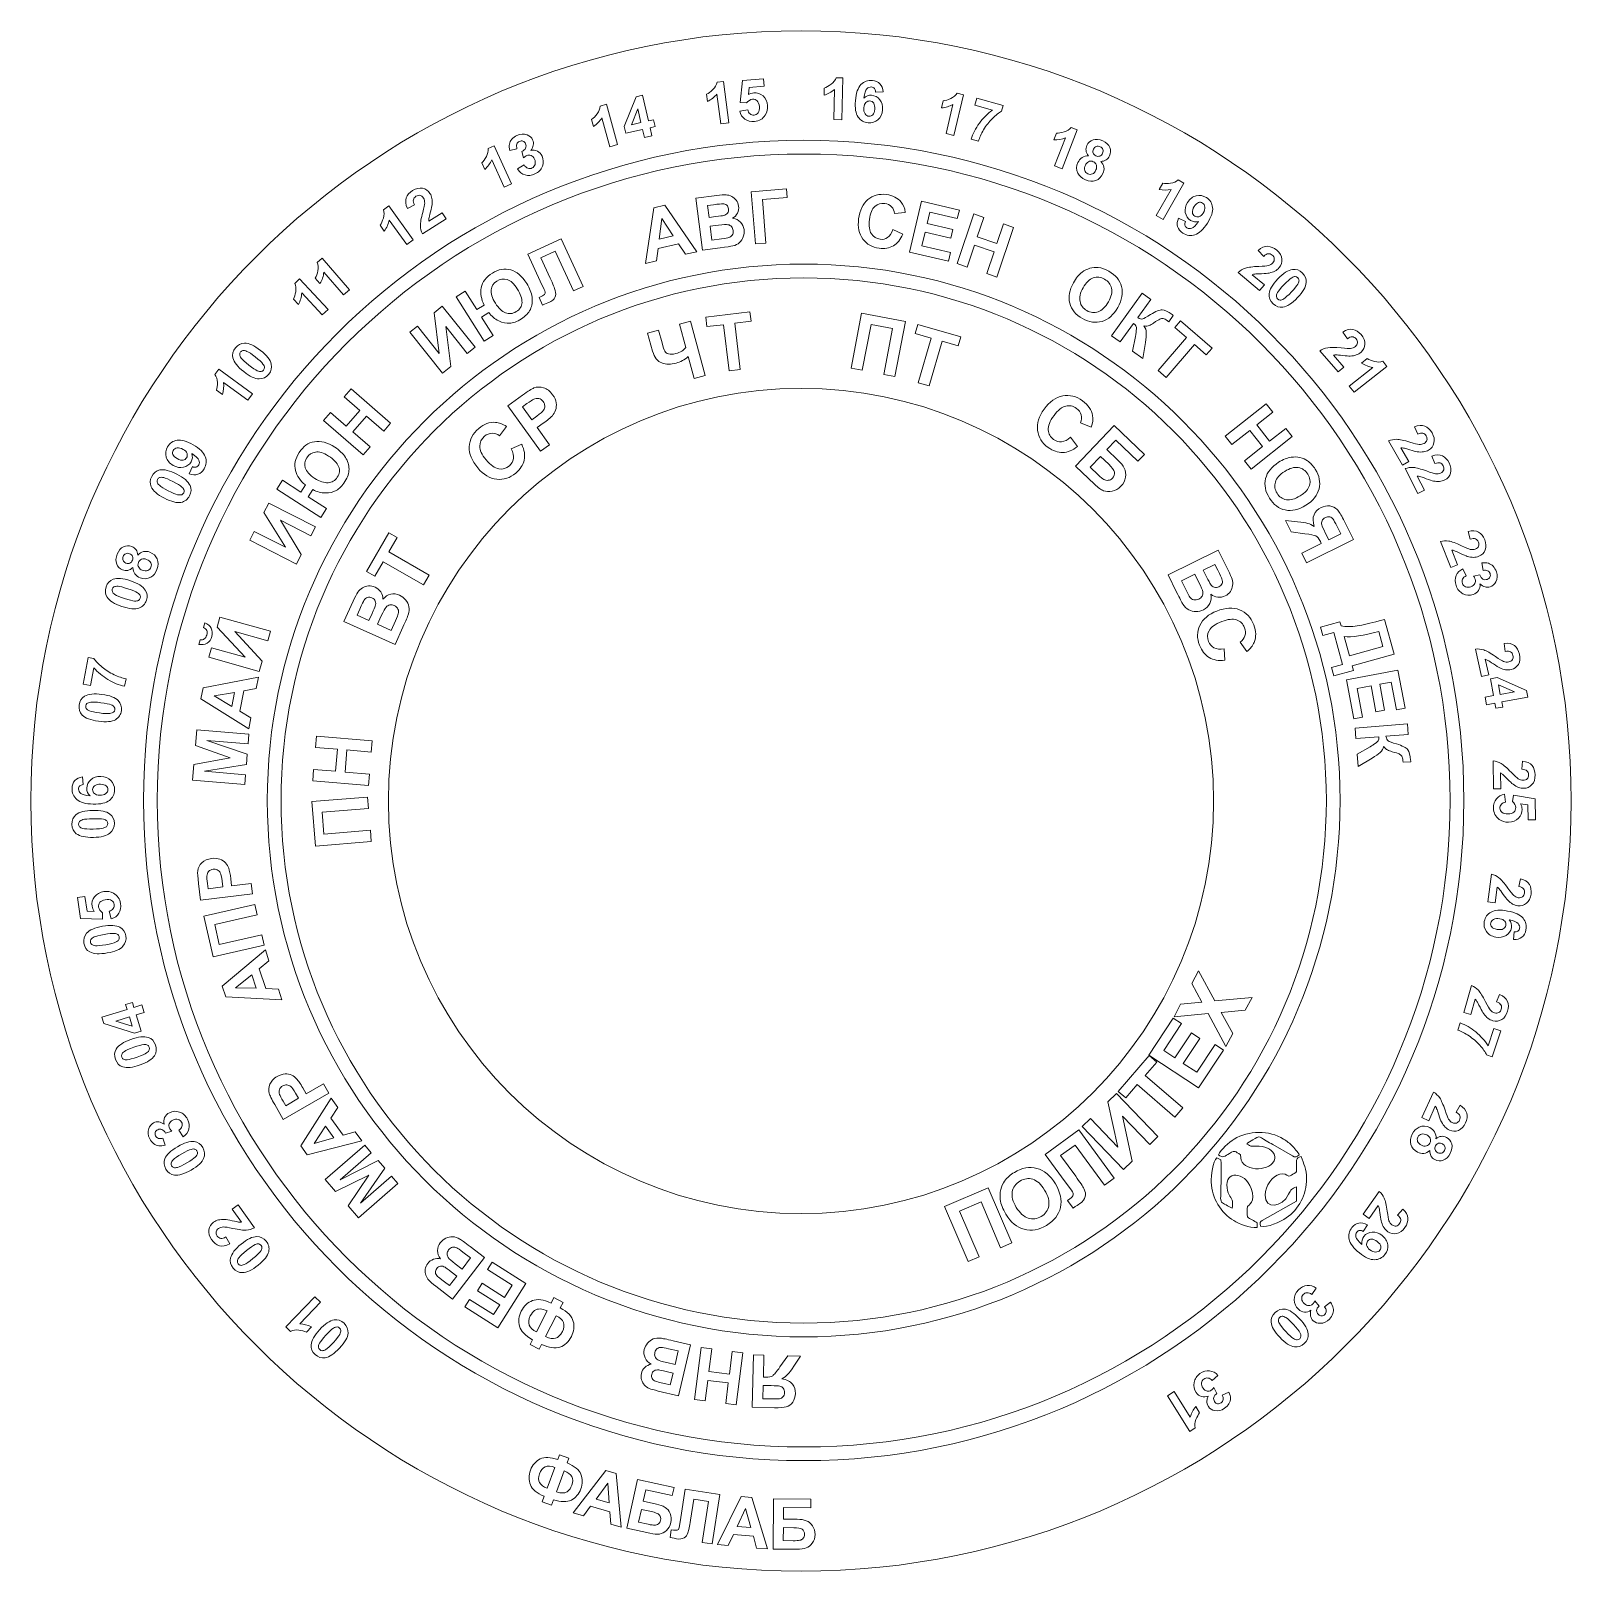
# Model space of a CAD drawing. Header units: millimetres. Extents: x -84 to 196, y -140 to 140.
import ezdxf

# ---------------------------------------------------------------- set-up
doc = ezdxf.new("R2010")
doc.units = ezdxf.units.MM
doc.header["$MEASUREMENT"] = 0
doc.layers.add('Layer 1', color=7, linetype='Continuous')

msp = doc.modelspace()

# ---------------------------------------------------------------- linework, layer by layer
at = {"layer": 'Layer 1', "color": 250, "lineweight": 9}
for points, knots in [([(55.6856, 140), (133.0055, 140), (195.6856, 77.3199), (195.6856, 0), (195.6856, 0), (195.6856, -77.3199), (133.0055, -140), (55.6856, -140), (55.6856, -140), (-21.6343, -140), (-84.3145, -77.3199), (-84.3145, 0), (-84.3145, 0), (-84.3145, 77.3199), (-21.6343, 140), (55.6856, 140)], [0, 0, 0, 0, 0.2, 0.2, 0.2, 0.2, 0.4, 0.4, 0.4, 0.4, 0.6, 0.6, 0.6, 0.6, 1, 1, 1, 1]), ([(42.5427, 123.2456), (42.5427, 123.2456), (41.1037, 123.0627), (41.1037, 123.0627), (41.1037, 123.0627), (41.1037, 123.0627), (40.4152, 128.4905), (40.4152, 128.4905), (40.4152, 128.4905), (39.9526, 127.9322), (39.3784, 127.4901), (38.6946, 127.1623), (38.6946, 127.1623), (38.6946, 127.1623), (38.528, 128.4691), (38.528, 128.4691), (38.528, 128.4691), (38.8893, 128.6409), (39.2679, 128.9257), (39.664, 129.3251), (39.664, 129.3251), (40.0617, 129.7228), (40.3131, 130.1626), (40.4197, 130.6408), (40.4197, 130.6408), (40.4197, 130.6408), (41.5889, 130.7896), (41.5889, 130.7896), (41.5889, 130.7896), (41.5889, 130.7896), (42.5427, 123.2456), (42.5427, 123.2456)], [0, 0, 0, 0, 0.11111111, 0.11111111, 0.11111111, 0.11111111, 0.22222222, 0.22222222, 0.22222222, 0.22222222, 0.33333333, 0.33333333, 0.33333333, 0.33333333, 0.44444444, 0.44444444, 0.44444444, 0.44444444, 0.55555556, 0.55555556, 0.55555556, 0.55555556, 0.66666667, 0.66666667, 0.66666667, 0.66666667, 0.77777778, 0.77777778, 0.77777778, 0.77777778, 1, 1, 1, 1]), ([(44.5682, 125.3889), (44.5682, 125.3889), (45.999, 125.6552), (45.999, 125.6552), (45.999, 125.6552), (46.0662, 125.3327), (46.2088, 125.085), (46.4268, 124.9099), (46.4268, 124.9099), (46.6449, 124.7365), (46.8853, 124.6604), (47.1496, 124.6815), (47.1496, 124.6815), (47.4529, 124.7062), (47.699, 124.8506), (47.8879, 125.1128), (47.8879, 125.1128), (48.0768, 125.3751), (48.152, 125.753), (48.112, 126.2484), (48.112, 126.2484), (48.0739, 126.7103), (47.9413, 127.0499), (47.7159, 127.2656), (47.7159, 127.2656), (47.4889, 127.4794), (47.2096, 127.5747), (46.8763, 127.5462), (46.8763, 127.5462), (46.4602, 127.5136), (46.1035, 127.2997), (45.8025, 126.9046), (45.8025, 126.9046), (45.8025, 126.9046), (44.615, 126.9784), (44.615, 126.9784), (44.615, 126.9784), (44.615, 126.9784), (45.0369, 130.9692), (45.0369, 130.9692), (45.0369, 130.9692), (45.0369, 130.9692), (48.8626, 131.2801), (48.8626, 131.2801), (48.8626, 131.2801), (48.8626, 131.2801), (48.9731, 129.9261), (48.9731, 129.9261), (48.9731, 129.9261), (48.9731, 129.9261), (46.2441, 129.703), (46.2441, 129.703), (46.2441, 129.703), (46.2441, 129.703), (46.1215, 128.4023), (46.1215, 128.4023), (46.1215, 128.4023), (46.4308, 128.5912), (46.7547, 128.6973), (47.0914, 128.7258), (47.0914, 128.7258), (47.7332, 128.7773), (48.2952, 128.5885), (48.7812, 128.1576), (48.7812, 128.1576), (49.2654, 127.7265), (49.5371, 127.1391), (49.5981, 126.395), (49.5981, 126.395), (49.6477, 125.7727), (49.5136, 125.2039), (49.1923, 124.6869), (49.1923, 124.6869), (48.7557, 123.9804), (48.1019, 123.5919), (47.229, 123.5212), (47.229, 123.5212), (46.5327, 123.4659), (45.948, 123.6052), (45.4784, 123.9445), (45.4784, 123.9445), (45.009, 124.282), (44.7062, 124.7652), (44.5682, 125.3889)], [0, 0, 0, 0, 0.04545455, 0.04545455, 0.04545455, 0.04545455, 0.09090909, 0.09090909, 0.09090909, 0.09090909, 0.13636364, 0.13636364, 0.13636364, 0.13636364, 0.18181818, 0.18181818, 0.18181818, 0.18181818, 0.22727273, 0.22727273, 0.22727273, 0.22727273, 0.27272727, 0.27272727, 0.27272727, 0.27272727, 0.31818182, 0.31818182, 0.31818182, 0.31818182, 0.36363636, 0.36363636, 0.36363636, 0.36363636, 0.40909091, 0.40909091, 0.40909091, 0.40909091, 0.45454545, 0.45454545, 0.45454545, 0.45454545, 0.5, 0.5, 0.5, 0.5, 0.54545455, 0.54545455, 0.54545455, 0.54545455, 0.59090909, 0.59090909, 0.59090909, 0.59090909, 0.63636364, 0.63636364, 0.63636364, 0.63636364, 0.68181818, 0.68181818, 0.68181818, 0.68181818, 0.72727273, 0.72727273, 0.72727273, 0.72727273, 0.77272727, 0.77272727, 0.77272727, 0.77272727, 0.81818182, 0.81818182, 0.81818182, 0.81818182, 0.86363636, 0.86363636, 0.86363636, 0.86363636, 0.90909091, 0.90909091, 0.90909091, 0.90909091, 1, 1, 1, 1]), ([(63.1072, 123.8452), (63.1072, 123.8452), (61.6571, 123.8749), (61.6571, 123.8749), (61.6571, 123.8749), (61.6571, 123.8749), (61.7683, 129.3439), (61.7683, 129.3439), (61.7683, 129.3439), (61.2285, 128.8584), (60.5962, 128.5045), (59.8711, 128.2821), (59.8711, 128.2821), (59.8711, 128.2821), (59.8984, 129.5982), (59.8984, 129.5982), (59.8984, 129.5982), (60.2803, 129.714), (60.6966, 129.941), (61.1474, 130.2778), (61.1474, 130.2778), (61.5983, 130.6145), (61.9111, 131.012), (62.0858, 131.4701), (62.0858, 131.4701), (62.0858, 131.4701), (63.2625, 131.4453), (63.2625, 131.4453), (63.2625, 131.4453), (63.2625, 131.4453), (63.1072, 123.8452), (63.1072, 123.8452)], [0, 0, 0, 0, 0.11111111, 0.11111111, 0.11111111, 0.11111111, 0.22222222, 0.22222222, 0.22222222, 0.22222222, 0.33333333, 0.33333333, 0.33333333, 0.33333333, 0.44444444, 0.44444444, 0.44444444, 0.44444444, 0.55555556, 0.55555556, 0.55555556, 0.55555556, 0.66666667, 0.66666667, 0.66666667, 0.66666667, 0.77777778, 0.77777778, 0.77777778, 0.77777778, 1, 1, 1, 1]), ([(70.6418, 128.9145), (70.6418, 128.9145), (69.2304, 128.8754), (69.2304, 128.8754), (69.2304, 128.8754), (69.2198, 129.1666), (69.1489, 129.3875), (69.0157, 129.5364), (69.0157, 129.5364), (68.8826, 129.6855), (68.7014, 129.7694), (68.4722, 129.7885), (68.4722, 129.7885), (68.1673, 129.8133), (67.8967, 129.6986), (67.664, 129.4424), (67.664, 129.4424), (67.4294, 129.1845), (67.2498, 128.6248), (67.1228, 127.7612), (67.1228, 127.7612), (67.5186, 128.1574), (67.9835, 128.3328), (68.5177, 128.2871), (68.5177, 128.2871), (69.1225, 128.2376), (69.62, 127.9647), (70.012, 127.4701), (70.012, 127.4701), (70.4041, 126.9738), (70.5697, 126.3625), (70.5088, 125.6361), (70.5088, 125.6361), (70.4459, 124.864), (70.1671, 124.2641), (69.6758, 123.835), (69.6758, 123.835), (69.1846, 123.4058), (68.5838, 123.2225), (67.875, 123.2798), (67.875, 123.2798), (67.1134, 123.3444), (66.5122, 123.6921), (66.0698, 124.3245), (66.0698, 124.3245), (65.6292, 124.9569), (65.4642, 125.9475), (65.5765, 127.2944), (65.5765, 127.2944), (65.6908, 128.6766), (66.0302, 129.6518), (66.591, 130.2198), (66.591, 130.2198), (67.1537, 130.7879), (67.8413, 131.0377), (68.6577, 130.9692), (68.6577, 130.9692), (69.2306, 130.9216), (69.6916, 130.723), (70.0404, 130.3716), (70.0404, 130.3716), (70.3891, 130.0184), (70.591, 129.5339), (70.6418, 128.9145)], [0, 0, 0, 0, 0.05882353, 0.05882353, 0.05882353, 0.05882353, 0.11764706, 0.11764706, 0.11764706, 0.11764706, 0.17647059, 0.17647059, 0.17647059, 0.17647059, 0.23529412, 0.23529412, 0.23529412, 0.23529412, 0.29411765, 0.29411765, 0.29411765, 0.29411765, 0.35294118, 0.35294118, 0.35294118, 0.35294118, 0.41176471, 0.41176471, 0.41176471, 0.41176471, 0.47058824, 0.47058824, 0.47058824, 0.47058824, 0.52941176, 0.52941176, 0.52941176, 0.52941176, 0.58823529, 0.58823529, 0.58823529, 0.58823529, 0.64705882, 0.64705882, 0.64705882, 0.64705882, 0.70588235, 0.70588235, 0.70588235, 0.70588235, 0.76470588, 0.76470588, 0.76470588, 0.76470588, 0.82352941, 0.82352941, 0.82352941, 0.82352941, 0.88235294, 0.88235294, 0.88235294, 0.88235294, 1, 1, 1, 1]), ([(22.3559, 119.3131), (22.3559, 119.3131), (20.9573, 118.9253), (20.9573, 118.9253), (20.9573, 118.9253), (20.9573, 118.9253), (19.498, 124.1962), (19.498, 124.1962), (19.498, 124.1962), (19.1181, 123.5768), (18.6152, 123.0566), (17.9838, 122.6358), (17.9838, 122.6358), (17.9838, 122.6358), (17.6324, 123.9036), (17.6324, 123.9036), (17.6324, 123.9036), (17.965, 124.1246), (18.2979, 124.4602), (18.6348, 124.9122), (18.6348, 124.9122), (18.9699, 125.3642), (19.1552, 125.8345), (19.1924, 126.3246), (19.1924, 126.3246), (19.1924, 126.3246), (20.326, 126.6377), (20.326, 126.6377), (20.326, 126.6377), (20.326, 126.6377), (22.3559, 119.3131), (22.3559, 119.3131)], [0, 0, 0, 0, 0.11111111, 0.11111111, 0.11111111, 0.11111111, 0.22222222, 0.22222222, 0.22222222, 0.22222222, 0.33333333, 0.33333333, 0.33333333, 0.33333333, 0.44444444, 0.44444444, 0.44444444, 0.44444444, 0.55555556, 0.55555556, 0.55555556, 0.55555556, 0.66666667, 0.66666667, 0.66666667, 0.66666667, 0.77777778, 0.77777778, 0.77777778, 0.77777778, 1, 1, 1, 1]), ([(27.21, 120.5775), (27.21, 120.5775), (26.8697, 122.0627), (26.8697, 122.0627), (26.8697, 122.0627), (26.8697, 122.0627), (23.8498, 121.3715), (23.8498, 121.3715), (23.8498, 121.3715), (23.8498, 121.3715), (23.566, 122.6098), (23.566, 122.6098), (23.566, 122.6098), (23.566, 122.6098), (25.6936, 128.0283), (25.6936, 128.0283), (25.6936, 128.0283), (25.6936, 128.0283), (26.8825, 128.2998), (26.8825, 128.2998), (26.8825, 128.2998), (26.8825, 128.2998), (27.9546, 123.6184), (27.9546, 123.6184), (27.9546, 123.6184), (27.9546, 123.6184), (28.87, 123.8282), (28.87, 123.8282), (28.87, 123.8282), (28.87, 123.8282), (29.154, 122.5863), (29.154, 122.5863), (29.154, 122.5863), (29.154, 122.5863), (28.2385, 122.3766), (28.2385, 122.3766), (28.2385, 122.3766), (28.2385, 122.3766), (28.5788, 120.8914), (28.5788, 120.8914), (28.5788, 120.8914), (28.5788, 120.8914), (27.21, 120.5775), (27.21, 120.5775)], [0, 0, 0, 0, 0.08333333, 0.08333333, 0.08333333, 0.08333333, 0.16666667, 0.16666667, 0.16666667, 0.16666667, 0.25, 0.25, 0.25, 0.25, 0.33333333, 0.33333333, 0.33333333, 0.33333333, 0.41666667, 0.41666667, 0.41666667, 0.41666667, 0.5, 0.5, 0.5, 0.5, 0.58333333, 0.58333333, 0.58333333, 0.58333333, 0.66666667, 0.66666667, 0.66666667, 0.66666667, 0.75, 0.75, 0.75, 0.75, 0.83333333, 0.83333333, 0.83333333, 0.83333333, 1, 1, 1, 1]), ([(67.1034, 126.0327), (67.0635, 125.5638), (67.1424, 125.191), (67.3364, 124.9182), (67.3364, 124.9182), (67.5323, 124.6454), (67.7678, 124.4958), (68.0464, 124.4729), (68.0464, 124.4729), (68.3126, 124.4519), (68.5442, 124.5369), (68.741, 124.7315), (68.741, 124.7315), (68.9362, 124.9261), (69.0549, 125.2622), (69.0929, 125.7383), (69.0929, 125.7383), (69.1348, 126.2284), (69.0683, 126.5957), (68.8951, 126.8402), (68.8951, 126.8402), (68.7221, 127.0846), (68.4917, 127.2184), (68.2025, 127.2413), (68.2025, 127.2413), (67.9259, 127.2642), (67.6819, 127.1757), (67.4708, 126.9741), (67.4708, 126.9741), (67.2614, 126.7726), (67.1377, 126.4576), (67.1034, 126.0327)], [0, 0, 0, 0, 0.11111111, 0.11111111, 0.11111111, 0.11111111, 0.22222222, 0.22222222, 0.22222222, 0.22222222, 0.33333333, 0.33333333, 0.33333333, 0.33333333, 0.44444444, 0.44444444, 0.44444444, 0.44444444, 0.55555556, 0.55555556, 0.55555556, 0.55555556, 0.66666667, 0.66666667, 0.66666667, 0.66666667, 0.77777778, 0.77777778, 0.77777778, 0.77777778, 1, 1, 1, 1]), ([(83.4774, 120.9733), (83.4774, 120.9733), (82.0648, 121.3042), (82.0648, 121.3042), (82.0648, 121.3042), (82.0648, 121.3042), (83.3067, 126.6267), (83.3067, 126.6267), (83.3067, 126.6267), (82.6785, 126.2655), (81.9869, 126.0508), (81.2319, 125.9825), (81.2319, 125.9825), (81.2319, 125.9825), (81.5309, 127.2647), (81.5309, 127.2647), (81.5309, 127.2647), (81.9279, 127.2996), (82.3812, 127.4352), (82.893, 127.6712), (82.893, 127.6712), (83.4045, 127.9072), (83.7929, 128.2297), (84.0578, 128.6423), (84.0578, 128.6423), (84.0578, 128.6423), (85.2041, 128.3734), (85.2041, 128.3734), (85.2041, 128.3734), (85.2041, 128.3734), (83.4774, 120.9733), (83.4774, 120.9733)], [0, 0, 0, 0, 0.11111111, 0.11111111, 0.11111111, 0.11111111, 0.22222222, 0.22222222, 0.22222222, 0.22222222, 0.33333333, 0.33333333, 0.33333333, 0.33333333, 0.44444444, 0.44444444, 0.44444444, 0.44444444, 0.55555556, 0.55555556, 0.55555556, 0.55555556, 0.66666667, 0.66666667, 0.66666667, 0.66666667, 0.77777778, 0.77777778, 0.77777778, 0.77777778, 1, 1, 1, 1]), ([(87.3076, 126.4759), (87.3076, 126.4759), (87.6772, 127.7725), (87.6772, 127.7725), (87.6772, 127.7725), (87.6772, 127.7725), (92.451, 126.4065), (92.451, 126.4065), (92.451, 126.4065), (92.451, 126.4065), (92.1605, 125.3938), (92.1605, 125.3938), (92.1605, 125.3938), (91.6562, 125.1184), (91.0956, 124.6771), (90.4821, 124.0682), (90.4821, 124.0682), (89.8669, 123.4593), (89.3363, 122.7781), (88.8887, 122.023), (88.8887, 122.023), (88.4411, 121.2678), (88.1276, 120.5691), (87.948, 119.9251), (87.948, 119.9251), (87.948, 119.9251), (86.602, 120.3107), (86.602, 120.3107), (86.602, 120.3107), (86.9118, 121.311), (87.4139, 122.2778), (88.1049, 123.2114), (88.1049, 123.2114), (88.7975, 124.1449), (89.5891, 124.9302), (90.4812, 125.5675), (90.4812, 125.5675), (90.4812, 125.5675), (87.3076, 126.4759), (87.3076, 126.4759)], [0, 0, 0, 0, 0.09090909, 0.09090909, 0.09090909, 0.09090909, 0.18181818, 0.18181818, 0.18181818, 0.18181818, 0.27272727, 0.27272727, 0.27272727, 0.27272727, 0.36363636, 0.36363636, 0.36363636, 0.36363636, 0.45454545, 0.45454545, 0.45454545, 0.45454545, 0.54545455, 0.54545455, 0.54545455, 0.54545455, 0.63636364, 0.63636364, 0.63636364, 0.63636364, 0.72727273, 0.72727273, 0.72727273, 0.72727273, 0.81818182, 0.81818182, 0.81818182, 0.81818182, 1, 1, 1, 1]), ([(26.5841, 123.3063), (26.5841, 123.3063), (26.0075, 125.8269), (26.0075, 125.8269), (26.0075, 125.8269), (26.0075, 125.8269), (24.8889, 122.9166), (24.8889, 122.9166), (24.8889, 122.9166), (24.8889, 122.9166), (26.5841, 123.3063), (26.5841, 123.3063)], [0, 0, 0, 0, 0.25, 0.25, 0.25, 0.25, 0.5, 0.5, 0.5, 0.5, 1, 1, 1, 1]), ([(4.1604, 114.8845), (4.1604, 114.8845), (5.3662, 115.6253), (5.3662, 115.6253), (5.3662, 115.6253), (5.5567, 115.3178), (5.7801, 115.1197), (6.0364, 115.0295), (6.0364, 115.0295), (6.2944, 114.9392), (6.5501, 114.9514), (6.8035, 115.0675), (6.8035, 115.0675), (7.0761, 115.1925), (7.2584, 115.4017), (7.3483, 115.6933), (7.3483, 115.6933), (7.4401, 115.9849), (7.4065, 116.3075), (7.2458, 116.6576), (7.2458, 116.6576), (7.0939, 116.99), (6.8827, 117.211), (6.6157, 117.3241), (6.6157, 117.3241), (6.3487, 117.4355), (6.0859, 117.4322), (5.829, 117.3161), (5.829, 117.3161), (5.6602, 117.2375), (5.4739, 117.1129), (5.2686, 116.9389), (5.2686, 116.9389), (5.2686, 116.9389), (4.9214, 118.0816), (4.9214, 118.0816), (4.9214, 118.0816), (5.2822, 118.2355), (5.5192, 118.4379), (5.6324, 118.6873), (5.6324, 118.6873), (5.7455, 118.9384), (5.7387, 119.1994), (5.6136, 119.4721), (5.6136, 119.4721), (5.5083, 119.7043), (5.3539, 119.8568), (5.1524, 119.9316), (5.1524, 119.9316), (4.9526, 120.0063), (4.7375, 119.9909), (4.5088, 119.8855), (4.5088, 119.8855), (4.2836, 119.7819), (4.1276, 119.6169), (4.0389, 119.3871), (4.0389, 119.3871), (3.9504, 119.1573), (3.959, 118.8839), (4.0614, 118.567), (4.0614, 118.567), (4.0614, 118.567), (2.7511, 118.2172), (2.7511, 118.2172), (2.7511, 118.2172), (2.6444, 118.6716), (2.6209, 119.0631), (2.6772, 119.3897), (2.6772, 119.3897), (2.7335, 119.7164), (2.8817, 120.0206), (3.1218, 120.3043), (3.1218, 120.3043), (3.3617, 120.5862), (3.6708, 120.8137), (4.0491, 120.9888), (4.0491, 120.9888), (4.6965, 121.2854), (5.3119, 121.3171), (5.8918, 121.0824), (5.8918, 121.0824), (6.3692, 120.8929), (6.7061, 120.5844), (6.9009, 120.1587), (6.9009, 120.1587), (7.1778, 119.5553), (7.0686, 118.9214), (6.5732, 118.2588), (6.5732, 118.2588), (7.0066, 118.3548), (7.409, 118.3095), (7.7805, 118.1247), (7.7805, 118.1247), (8.1521, 117.9382), (8.4325, 117.6381), (8.6237, 117.2212), (8.6237, 117.2212), (8.9006, 116.6178), (8.9165, 116.0005), (8.6697, 115.3728), (8.6697, 115.3728), (8.4228, 114.7453), (7.9722, 114.2805), (7.3142, 113.9786), (7.3142, 113.9786), (6.6915, 113.6927), (6.0921, 113.6346), (5.5178, 113.8058), (5.5178, 113.8058), (4.9436, 113.9754), (4.4917, 114.3361), (4.1604, 114.8845)], [0, 0, 0, 0, 0.03448276, 0.03448276, 0.03448276, 0.03448276, 0.06896552, 0.06896552, 0.06896552, 0.06896552, 0.10344828, 0.10344828, 0.10344828, 0.10344828, 0.13793103, 0.13793103, 0.13793103, 0.13793103, 0.17241379, 0.17241379, 0.17241379, 0.17241379, 0.20689655, 0.20689655, 0.20689655, 0.20689655, 0.24137931, 0.24137931, 0.24137931, 0.24137931, 0.27586207, 0.27586207, 0.27586207, 0.27586207, 0.31034483, 0.31034483, 0.31034483, 0.31034483, 0.34482759, 0.34482759, 0.34482759, 0.34482759, 0.37931034, 0.37931034, 0.37931034, 0.37931034, 0.4137931, 0.4137931, 0.4137931, 0.4137931, 0.44827586, 0.44827586, 0.44827586, 0.44827586, 0.48275862, 0.48275862, 0.48275862, 0.48275862, 0.51724138, 0.51724138, 0.51724138, 0.51724138, 0.55172414, 0.55172414, 0.55172414, 0.55172414, 0.5862069, 0.5862069, 0.5862069, 0.5862069, 0.62068966, 0.62068966, 0.62068966, 0.62068966, 0.65517241, 0.65517241, 0.65517241, 0.65517241, 0.68965517, 0.68965517, 0.68965517, 0.68965517, 0.72413793, 0.72413793, 0.72413793, 0.72413793, 0.75862069, 0.75862069, 0.75862069, 0.75862069, 0.79310345, 0.79310345, 0.79310345, 0.79310345, 0.82758621, 0.82758621, 0.82758621, 0.82758621, 0.86206897, 0.86206897, 0.86206897, 0.86206897, 0.89655172, 0.89655172, 0.89655172, 0.89655172, 0.93103448, 0.93103448, 0.93103448, 0.93103448, 1, 1, 1, 1]), ([(103.1355, 114.9105), (103.1355, 114.9105), (101.7828, 115.4383), (101.7828, 115.4383), (101.7828, 115.4383), (101.7828, 115.4383), (103.7742, 120.5361), (103.7742, 120.5361), (103.7742, 120.5361), (103.1003, 120.2674), (102.3831, 120.1517), (101.6262, 120.1928), (101.6262, 120.1928), (101.6262, 120.1928), (102.1053, 121.42), (102.1053, 121.42), (102.1053, 121.42), (102.5039, 121.3978), (102.9728, 121.4678), (103.5134, 121.6281), (103.5134, 121.6281), (104.0522, 121.7884), (104.4844, 122.0539), (104.8049, 122.4228), (104.8049, 122.4228), (104.8049, 122.4228), (105.9029, 121.994), (105.9029, 121.994), (105.9029, 121.994), (105.9029, 121.994), (103.1355, 114.9105), (103.1355, 114.9105)], [0, 0, 0, 0, 0.11111111, 0.11111111, 0.11111111, 0.11111111, 0.22222222, 0.22222222, 0.22222222, 0.22222222, 0.33333333, 0.33333333, 0.33333333, 0.33333333, 0.44444444, 0.44444444, 0.44444444, 0.44444444, 0.55555556, 0.55555556, 0.55555556, 0.55555556, 0.66666667, 0.66666667, 0.66666667, 0.66666667, 0.77777778, 0.77777778, 0.77777778, 0.77777778, 1, 1, 1, 1]), ([(56.1771, 120.0928), (122.4512, 120.0928), (176.1771, 66.3669), (176.1771, 0.0928), (176.1771, 0.0928), (176.1771, -66.1813), (122.4512, -119.9072), (56.1771, -119.9072), (56.1771, -119.9072), (-10.097, -119.9072), (-63.8229, -66.1813), (-63.8229, 0.0928), (-63.8229, 0.0928), (-63.8229, 66.3669), (-10.097, 120.0928), (56.1771, 120.0928)], [0, 0, 0, 0, 0.2, 0.2, 0.2, 0.2, 0.4, 0.4, 0.4, 0.4, 0.6, 0.6, 0.6, 0.6, 1, 1, 1, 1]), ([(3.0567, 112.2018), (3.0567, 112.2018), (1.7374, 111.5979), (1.7374, 111.5979), (1.7374, 111.5979), (1.7374, 111.5979), (-0.5423, 116.5694), (-0.5423, 116.5694), (-0.5423, 116.5694), (-0.8171, 115.8975), (-1.2334, 115.3043), (-1.7878, 114.7877), (-1.7878, 114.7877), (-1.7878, 114.7877), (-2.3363, 115.9858), (-2.3363, 115.9858), (-2.3363, 115.9858), (-2.0451, 116.2555), (-1.7686, 116.6417), (-1.5087, 117.1407), (-1.5087, 117.1407), (-1.2489, 117.6413), (-1.1406, 118.1341), (-1.1822, 118.6225), (-1.1822, 118.6225), (-1.1822, 118.6225), (-0.1126, 119.1137), (-0.1126, 119.1137), (-0.1126, 119.1137), (-0.1126, 119.1137), (3.0567, 112.2018), (3.0567, 112.2018)], [0, 0, 0, 0, 0.11111111, 0.11111111, 0.11111111, 0.11111111, 0.22222222, 0.22222222, 0.22222222, 0.22222222, 0.33333333, 0.33333333, 0.33333333, 0.33333333, 0.44444444, 0.44444444, 0.44444444, 0.44444444, 0.55555556, 0.55555556, 0.55555556, 0.55555556, 0.66666667, 0.66666667, 0.66666667, 0.66666667, 0.77777778, 0.77777778, 0.77777778, 0.77777778, 1, 1, 1, 1]), ([(107.9728, 117.2828), (107.6972, 117.5821), (107.538, 117.8932), (107.4989, 118.218), (107.4989, 118.218), (107.4597, 118.541), (107.5087, 118.8512), (107.6458, 119.1522), (107.6458, 119.1522), (107.8791, 119.6663), (108.2528, 120.0086), (108.765, 120.181), (108.765, 120.181), (109.2774, 120.3516), (109.8626, 120.2855), (110.5246, 119.9846), (110.5246, 119.9846), (111.1776, 119.6854), (111.6099, 119.2849), (111.8194, 118.7848), (111.8194, 118.7848), (112.027, 118.2846), (112.0143, 117.7785), (111.7792, 117.2644), (111.7792, 117.2644), (111.6331, 116.9441), (111.4204, 116.6981), (111.1409, 116.5247), (111.1409, 116.5247), (110.8616, 116.3512), (110.5419, 116.268), (110.1803, 116.273), (110.1803, 116.273), (110.4928, 115.9454), (110.68, 115.59), (110.7453, 115.2035), (110.7453, 115.2035), (110.809, 114.8186), (110.7544, 114.4326), (110.5781, 114.0488), (110.5781, 114.0488), (110.2878, 113.4116), (109.8485, 112.9884), (109.2602, 112.7758), (109.2602, 112.7758), (108.6737, 112.5631), (108.0442, 112.61), (107.3699, 112.9181), (107.3699, 112.9181), (106.7432, 113.2048), (106.2969, 113.6071), (106.0311, 114.1268), (106.0311, 114.1268), (105.7163, 114.7385), (105.7138, 115.3842), (106.0218, 116.0602), (106.0218, 116.0602), (106.1928, 116.4333), (106.4411, 116.7339), (106.7684, 116.96), (106.7684, 116.96), (107.0957, 117.1879), (107.4966, 117.2955), (107.9728, 117.2828)], [0, 0, 0, 0, 0.05882353, 0.05882353, 0.05882353, 0.05882353, 0.11764706, 0.11764706, 0.11764706, 0.11764706, 0.17647059, 0.17647059, 0.17647059, 0.17647059, 0.23529412, 0.23529412, 0.23529412, 0.23529412, 0.29411765, 0.29411765, 0.29411765, 0.29411765, 0.35294118, 0.35294118, 0.35294118, 0.35294118, 0.41176471, 0.41176471, 0.41176471, 0.41176471, 0.47058824, 0.47058824, 0.47058824, 0.47058824, 0.52941176, 0.52941176, 0.52941176, 0.52941176, 0.58823529, 0.58823529, 0.58823529, 0.58823529, 0.64705882, 0.64705882, 0.64705882, 0.64705882, 0.70588235, 0.70588235, 0.70588235, 0.70588235, 0.76470588, 0.76470588, 0.76470588, 0.76470588, 0.82352941, 0.82352941, 0.82352941, 0.82352941, 0.88235294, 0.88235294, 0.88235294, 0.88235294, 1, 1, 1, 1]), ([(108.8512, 118.4873), (108.7318, 118.225), (108.7132, 117.9852), (108.7933, 117.7697), (108.7933, 117.7697), (108.8753, 117.5558), (109.0404, 117.3911), (109.2869, 117.2771), (109.2869, 117.2771), (109.5386, 117.1631), (109.7731, 117.1462), (109.9905, 117.2264), (109.9905, 117.2264), (110.2095, 117.3066), (110.3779, 117.4787), (110.499, 117.741), (110.499, 117.741), (110.6111, 117.9892), (110.628, 118.2203), (110.5461, 118.4375), (110.5461, 118.4375), (110.4659, 118.6548), (110.3043, 118.8179), (110.0597, 118.93), (110.0597, 118.93), (109.8061, 119.0458), (109.5698, 119.0627), (109.3508, 118.9808), (109.3508, 118.9808), (109.1317, 118.8988), (108.9652, 118.7355), (108.8512, 118.4873)], [0, 0, 0, 0, 0.11111111, 0.11111111, 0.11111111, 0.11111111, 0.22222222, 0.22222222, 0.22222222, 0.22222222, 0.33333333, 0.33333333, 0.33333333, 0.33333333, 0.44444444, 0.44444444, 0.44444444, 0.44444444, 0.55555556, 0.55555556, 0.55555556, 0.55555556, 0.66666667, 0.66666667, 0.66666667, 0.66666667, 0.77777778, 0.77777778, 0.77777778, 0.77777778, 1, 1, 1, 1]), ([(56.1771, 117.5928), (121.0706, 117.5928), (173.6771, 64.9863), (173.6771, 0.0928), (173.6771, 0.0928), (173.6771, -64.8007), (121.0706, -117.4072), (56.1771, -117.4072), (56.1771, -117.4072), (-8.7164, -117.4072), (-61.3229, -64.8007), (-61.3229, 0.0928), (-61.3229, 0.0928), (-61.3229, 64.9863), (-8.7164, 117.5928), (56.1771, 117.5928)], [0, 0, 0, 0, 0.2, 0.2, 0.2, 0.2, 0.4, 0.4, 0.4, 0.4, 0.6, 0.6, 0.6, 0.6, 1, 1, 1, 1]), ([(107.3816, 115.592), (107.216, 115.2295), (107.1793, 114.9033), (107.2733, 114.6153), (107.2733, 114.6153), (107.3672, 114.3257), (107.5533, 114.1185), (107.8314, 113.9903), (107.8314, 113.9903), (108.1043, 113.8656), (108.3742, 113.8609), (108.6428, 113.9762), (108.6428, 113.9762), (108.9096, 114.0896), (109.1277, 114.3321), (109.2967, 114.7018), (109.2967, 114.7018), (109.4446, 115.0239), (109.4722, 115.3236), (109.3801, 115.6027), (109.3801, 115.6027), (109.2878, 115.8819), (109.1017, 116.0855), (108.8236, 116.212), (108.8236, 116.212), (108.5015, 116.3598), (108.2104, 116.3576), (107.9505, 116.2087), (107.9505, 116.2087), (107.6905, 116.0582), (107.5009, 115.8526), (107.3816, 115.592)], [0, 0, 0, 0, 0.11111111, 0.11111111, 0.11111111, 0.11111111, 0.22222222, 0.22222222, 0.22222222, 0.22222222, 0.33333333, 0.33333333, 0.33333333, 0.33333333, 0.44444444, 0.44444444, 0.44444444, 0.44444444, 0.55555556, 0.55555556, 0.55555556, 0.55555556, 0.66666667, 0.66666667, 0.66666667, 0.66666667, 0.77777778, 0.77777778, 0.77777778, 0.77777778, 1, 1, 1, 1]), ([(121.5326, 105.7096), (121.5326, 105.7096), (120.272, 106.4258), (120.272, 106.4258), (120.272, 106.4258), (120.272, 106.4258), (122.9688, 111.1818), (122.9688, 111.1818), (122.9688, 111.1818), (122.2641, 111.013), (121.5392, 111.0013), (120.796, 111.15), (120.796, 111.15), (120.796, 111.15), (121.4456, 112.2956), (121.4456, 112.2956), (121.4456, 112.2956), (121.8358, 112.2161), (122.3103, 112.218), (122.8673, 112.2997), (122.8673, 112.2997), (123.4244, 112.3813), (123.8875, 112.5825), (124.2582, 112.9015), (124.2582, 112.9015), (124.2582, 112.9015), (125.2838, 112.3201), (125.2838, 112.3201), (125.2838, 112.3201), (125.2838, 112.3201), (121.5326, 105.7096), (121.5326, 105.7096)], [0, 0, 0, 0, 0.11111111, 0.11111111, 0.11111111, 0.11111111, 0.22222222, 0.22222222, 0.22222222, 0.22222222, 0.33333333, 0.33333333, 0.33333333, 0.33333333, 0.44444444, 0.44444444, 0.44444444, 0.44444444, 0.55555556, 0.55555556, 0.55555556, 0.55555556, 0.66666667, 0.66666667, 0.66666667, 0.66666667, 0.77777778, 0.77777778, 0.77777778, 0.77777778, 1, 1, 1, 1]), ([(-9.5515, 106.9353), (-9.5515, 106.9353), (-8.8346, 105.7925), (-8.8346, 105.7925), (-8.8346, 105.7925), (-8.8346, 105.7925), (-13.1456, 103.089), (-13.1456, 103.089), (-13.1456, 103.089), (-13.3697, 103.551), (-13.4861, 104.0475), (-13.4947, 104.5803), (-13.4947, 104.5803), (-13.505, 105.1131), (-13.3653, 105.9146), (-13.0772, 106.985), (-13.0772, 106.985), (-12.847, 107.8496), (-12.7266, 108.4131), (-12.7159, 108.6758), (-12.7159, 108.6758), (-12.7063, 109.0357), (-12.7783, 109.3396), (-12.9335, 109.5876), (-12.9335, 109.5876), (-13.1062, 109.8605), (-13.3113, 110.026), (-13.5527, 110.0806), (-13.5527, 110.0806), (-13.7921, 110.1352), (-14.0412, 110.0823), (-14.3017, 109.9184), (-14.3017, 109.9184), (-14.5568, 109.7579), (-14.7136, 109.5526), (-14.7682, 109.3025), (-14.7682, 109.3025), (-14.823, 109.0524), (-14.7492, 108.7415), (-14.5473, 108.3678), (-14.5473, 108.3678), (-14.5473, 108.3678), (-15.8502, 107.7227), (-15.8502, 107.7227), (-15.8502, 107.7227), (-16.2013, 108.4449), (-16.2762, 109.0734), (-16.0766, 109.6099), (-16.0766, 109.6099), (-15.877, 110.1466), (-15.4875, 110.5953), (-14.9099, 110.9581), (-14.9099, 110.9581), (-14.2757, 111.354), (-13.6713, 111.4961), (-13.0971, 111.3809), (-13.0971, 111.3809), (-12.5211, 111.2675), (-12.0735, 110.9556), (-11.7543, 110.4488), (-11.7543, 110.4488), (-11.5748, 110.16), (-11.4534, 109.8522), (-11.394, 109.5255), (-11.394, 109.5255), (-11.3328, 109.2005), (-11.3249, 108.8247), (-11.3703, 108.3965), (-11.3703, 108.3965), (-11.4005, 108.1144), (-11.4989, 107.6724), (-11.6637, 107.0738), (-11.6637, 107.0738), (-11.8284, 106.4752), (-11.9247, 106.0843), (-11.956, 105.9029), (-11.956, 105.9029), (-11.9855, 105.7214), (-11.999, 105.5539), (-11.9932, 105.4039), (-11.9932, 105.4039), (-11.9932, 105.4039), (-9.5515, 106.9353), (-9.5515, 106.9353)], [0, 0, 0, 0, 0.04545455, 0.04545455, 0.04545455, 0.04545455, 0.09090909, 0.09090909, 0.09090909, 0.09090909, 0.13636364, 0.13636364, 0.13636364, 0.13636364, 0.18181818, 0.18181818, 0.18181818, 0.18181818, 0.22727273, 0.22727273, 0.22727273, 0.22727273, 0.27272727, 0.27272727, 0.27272727, 0.27272727, 0.31818182, 0.31818182, 0.31818182, 0.31818182, 0.36363636, 0.36363636, 0.36363636, 0.36363636, 0.40909091, 0.40909091, 0.40909091, 0.40909091, 0.45454545, 0.45454545, 0.45454545, 0.45454545, 0.5, 0.5, 0.5, 0.5, 0.54545455, 0.54545455, 0.54545455, 0.54545455, 0.59090909, 0.59090909, 0.59090909, 0.59090909, 0.63636364, 0.63636364, 0.63636364, 0.63636364, 0.68181818, 0.68181818, 0.68181818, 0.68181818, 0.72727273, 0.72727273, 0.72727273, 0.72727273, 0.77272727, 0.77272727, 0.77272727, 0.77272727, 0.81818182, 0.81818182, 0.81818182, 0.81818182, 0.86363636, 0.86363636, 0.86363636, 0.86363636, 0.90909091, 0.90909091, 0.90909091, 0.90909091, 1, 1, 1, 1]), ([(36.5915, 109.593), (36.5915, 109.593), (40.3695, 110.06), (40.3695, 110.06), (40.3695, 110.06), (41.1171, 110.1535), (41.6783, 110.1896), (42.0534, 110.1741), (42.0534, 110.1741), (42.4283, 110.1568), (42.7744, 110.0685), (43.0875, 109.9044), (43.0875, 109.9044), (43.4026, 109.7428), (43.6779, 109.5099), (43.911, 109.2062), (43.911, 109.2062), (44.1467, 108.9001), (44.2888, 108.5433), (44.3379, 108.1349), (44.3379, 108.1349), (44.3937, 107.6934), (44.3233, 107.2718), (44.1304, 106.8723), (44.1304, 106.8723), (43.9378, 106.4728), (43.6496, 106.1555), (43.2636, 105.9222), (43.2636, 105.9222), (43.8606, 105.825), (44.3379, 105.5926), (44.6975, 105.2267), (44.6975, 105.2267), (45.0572, 104.8609), (45.2706, 104.4061), (45.3377, 103.8604), (45.3377, 103.8604), (45.3911, 103.4301), (45.3427, 102.9996), (45.1922, 102.5689), (45.1922, 102.5689), (45.0439, 102.1384), (44.8114, 101.7789), (44.4943, 101.4948), (44.4943, 101.4948), (44.1795, 101.2081), (43.7715, 101.0059), (43.2702, 100.888), (43.2702, 100.888), (42.9572, 100.8145), (42.1919, 100.6987), (40.9764, 100.54), (40.9764, 100.54), (40.9764, 100.54), (37.7595, 100.1424), (37.7595, 100.1424), (37.7595, 100.1424), (37.7595, 100.1424), (36.5915, 109.593), (36.5915, 109.593)], [0, 0, 0, 0, 0.0625, 0.0625, 0.0625, 0.0625, 0.125, 0.125, 0.125, 0.125, 0.1875, 0.1875, 0.1875, 0.1875, 0.25, 0.25, 0.25, 0.25, 0.3125, 0.3125, 0.3125, 0.3125, 0.375, 0.375, 0.375, 0.375, 0.4375, 0.4375, 0.4375, 0.4375, 0.5, 0.5, 0.5, 0.5, 0.5625, 0.5625, 0.5625, 0.5625, 0.625, 0.625, 0.625, 0.625, 0.6875, 0.6875, 0.6875, 0.6875, 0.75, 0.75, 0.75, 0.75, 0.8125, 0.8125, 0.8125, 0.8125, 0.875, 0.875, 0.875, 0.875, 1, 1, 1, 1]), ([(46.6263, 110.7458), (46.6263, 110.7458), (53.0573, 111.2689), (53.0573, 111.2689), (53.0573, 111.2689), (53.0573, 111.2689), (53.1892, 109.6766), (53.1892, 109.6766), (53.1892, 109.6766), (53.1892, 109.6766), (48.6742, 109.3096), (48.6742, 109.3096), (48.6742, 109.3096), (48.6742, 109.3096), (49.3173, 101.406), (49.3173, 101.406), (49.3173, 101.406), (49.3173, 101.406), (47.3991, 101.25), (47.3991, 101.25), (47.3991, 101.25), (47.3991, 101.25), (46.6263, 110.7458), (46.6263, 110.7458)], [0, 0, 0, 0, 0.14285714, 0.14285714, 0.14285714, 0.14285714, 0.28571429, 0.28571429, 0.28571429, 0.28571429, 0.42857143, 0.42857143, 0.42857143, 0.42857143, 0.57142857, 0.57142857, 0.57142857, 0.57142857, 0.71428571, 0.71428571, 0.71428571, 0.71428571, 1, 1, 1, 1]), ([(72.3991, 103.8534), (72.3991, 103.8534), (74.1756, 103.0357), (74.1756, 103.0357), (74.1756, 103.0357), (73.7645, 102.0398), (73.1959, 101.3326), (72.4724, 100.9139), (72.4724, 100.9139), (71.7508, 100.4952), (70.8808, 100.3493), (69.8672, 100.4768), (69.8672, 100.4768), (68.6115, 100.6352), (67.6359, 101.1929), (66.9331, 102.1519), (66.9331, 102.1519), (66.2327, 103.111), (65.9764, 104.3336), (66.1643, 105.8198), (66.1643, 105.8198), (66.3607, 107.3929), (66.9207, 108.5638), (67.842, 109.333), (67.842, 109.333), (68.7633, 110.102), (69.8862, 110.403), (71.2084, 110.2376), (71.2084, 110.2376), (72.3665, 110.0925), (73.2625, 109.6325), (73.8985, 108.8577), (73.8985, 108.8577), (74.2776, 108.4002), (74.5279, 107.7811), (74.6472, 106.9979), (74.6472, 106.9979), (74.6472, 106.9979), (72.7011, 106.782), (72.7011, 106.782), (72.7011, 106.782), (72.6504, 107.2858), (72.4665, 107.7028), (72.1474, 108.0315), (72.1474, 108.0315), (71.8282, 108.3578), (71.4158, 108.5535), (70.9074, 108.6184), (70.9074, 108.6184), (70.2065, 108.7055), (69.6073, 108.5261), (69.1079, 108.0783), (69.1079, 108.0783), (68.6083, 107.6285), (68.2881, 106.8433), (68.1474, 105.7164), (68.1474, 105.7164), (67.998, 104.5205), (68.106, 103.644), (68.4715, 103.0825), (68.4715, 103.0825), (68.8372, 102.5209), (69.3649, 102.1966), (70.0524, 102.1117), (70.0524, 102.1117), (70.5607, 102.047), (71.0155, 102.1529), (71.4218, 102.43), (71.4218, 102.43), (71.828, 102.7071), (72.1545, 103.1814), (72.3991, 103.8534)], [0, 0, 0, 0, 0.05263158, 0.05263158, 0.05263158, 0.05263158, 0.10526316, 0.10526316, 0.10526316, 0.10526316, 0.15789474, 0.15789474, 0.15789474, 0.15789474, 0.21052632, 0.21052632, 0.21052632, 0.21052632, 0.26315789, 0.26315789, 0.26315789, 0.26315789, 0.31578947, 0.31578947, 0.31578947, 0.31578947, 0.36842105, 0.36842105, 0.36842105, 0.36842105, 0.42105263, 0.42105263, 0.42105263, 0.42105263, 0.47368421, 0.47368421, 0.47368421, 0.47368421, 0.52631579, 0.52631579, 0.52631579, 0.52631579, 0.57894737, 0.57894737, 0.57894737, 0.57894737, 0.63157895, 0.63157895, 0.63157895, 0.63157895, 0.68421053, 0.68421053, 0.68421053, 0.68421053, 0.73684211, 0.73684211, 0.73684211, 0.73684211, 0.78947368, 0.78947368, 0.78947368, 0.78947368, 0.84210526, 0.84210526, 0.84210526, 0.84210526, 0.89473684, 0.89473684, 0.89473684, 0.89473684, 1, 1, 1, 1]), ([(124.3162, 105.9691), (124.3162, 105.9691), (125.5818, 105.3429), (125.5818, 105.3429), (125.5818, 105.3429), (125.4577, 105.083), (125.4198, 104.8571), (125.4664, 104.6633), (125.4664, 104.6633), (125.5148, 104.4695), (125.639, 104.3094), (125.8389, 104.1815), (125.8389, 104.1815), (126.0917, 104.0203), (126.3811, 103.9985), (126.7052, 104.1181), (126.7052, 104.1181), (127.031, 104.2375), (127.4509, 104.6467), (127.9684, 105.3457), (127.9684, 105.3457), (127.4328, 105.1847), (126.9334, 105.2532), (126.4718, 105.5476), (126.4718, 105.5476), (125.9713, 105.8683), (125.6606, 106.338), (125.5452, 106.9585), (125.5452, 106.9585), (125.428, 107.5771), (125.5683, 108.1986), (125.9644, 108.8193), (125.9644, 108.8193), (126.378, 109.4666), (126.902, 109.8656), (127.5399, 110.0147), (127.5399, 110.0147), (128.1779, 110.1654), (128.7939, 110.0516), (129.3882, 109.6712), (129.3882, 109.6712), (130.0355, 109.2577), (130.4065, 108.6683), (130.5014, 107.9031), (130.5014, 107.9031), (130.598, 107.138), (130.2792, 106.1824), (129.5466, 105.0364), (129.5466, 105.0364), (128.8017, 103.8692), (128.0479, 103.1658), (127.2869, 102.9262), (127.2869, 102.9262), (126.5241, 102.685), (125.7969, 102.7861), (125.1019, 103.2295), (125.1019, 103.2295), (124.6032, 103.5485), (124.2858, 103.9388), (124.1464, 104.4004), (124.1464, 104.4004), (124.0087, 104.8619), (124.0646, 105.3842), (124.3162, 105.9691)], [0, 0, 0, 0, 0.05882353, 0.05882353, 0.05882353, 0.05882353, 0.11764706, 0.11764706, 0.11764706, 0.11764706, 0.17647059, 0.17647059, 0.17647059, 0.17647059, 0.23529412, 0.23529412, 0.23529412, 0.23529412, 0.29411765, 0.29411765, 0.29411765, 0.29411765, 0.35294118, 0.35294118, 0.35294118, 0.35294118, 0.41176471, 0.41176471, 0.41176471, 0.41176471, 0.47058824, 0.47058824, 0.47058824, 0.47058824, 0.52941176, 0.52941176, 0.52941176, 0.52941176, 0.58823529, 0.58823529, 0.58823529, 0.58823529, 0.64705882, 0.64705882, 0.64705882, 0.64705882, 0.70588235, 0.70588235, 0.70588235, 0.70588235, 0.76470588, 0.76470588, 0.76470588, 0.76470588, 0.82352941, 0.82352941, 0.82352941, 0.82352941, 0.88235294, 0.88235294, 0.88235294, 0.88235294, 1, 1, 1, 1]), ([(-14.804, 101.9982), (-14.804, 101.9982), (-15.9835, 101.1522), (-15.9835, 101.1522), (-15.9835, 101.1522), (-15.9835, 101.1522), (-19.1753, 105.5944), (-19.1753, 105.5944), (-19.1753, 105.5944), (-19.3168, 104.8826), (-19.6103, 104.2209), (-20.0576, 103.6074), (-20.0576, 103.6074), (-20.0576, 103.6074), (-20.8254, 104.6763), (-20.8254, 104.6763), (-20.8254, 104.6763), (-20.5911, 104.999), (-20.3931, 105.429), (-20.2346, 105.9698), (-20.2346, 105.9698), (-20.076, 106.5107), (-20.0637, 107.017), (-20.1993, 107.4871), (-20.1993, 107.4871), (-20.1993, 107.4871), (-19.2427, 108.1746), (-19.2427, 108.1746), (-19.2427, 108.1746), (-19.2427, 108.1746), (-14.804, 101.9982), (-14.804, 101.9982)], [0, 0, 0, 0, 0.11111111, 0.11111111, 0.11111111, 0.11111111, 0.22222222, 0.22222222, 0.22222222, 0.22222222, 0.33333333, 0.33333333, 0.33333333, 0.33333333, 0.44444444, 0.44444444, 0.44444444, 0.44444444, 0.55555556, 0.55555556, 0.55555556, 0.55555556, 0.66666667, 0.66666667, 0.66666667, 0.66666667, 0.77777778, 0.77777778, 0.77777778, 0.77777778, 1, 1, 1, 1]), ([(36.7583, 99.8449), (36.7583, 99.8449), (34.7191, 99.3793), (34.7191, 99.3793), (34.7191, 99.3793), (34.7191, 99.3793), (33.4259, 101.3027), (33.4259, 101.3027), (33.4259, 101.3027), (33.4259, 101.3027), (29.7162, 100.4533), (29.7162, 100.4533), (29.7162, 100.4533), (29.7162, 100.4533), (29.432, 98.1682), (29.432, 98.1682), (29.432, 98.1682), (29.432, 98.1682), (27.4443, 97.7136), (27.4443, 97.7136), (27.4443, 97.7136), (27.4443, 97.7136), (28.9335, 107.8215), (28.9335, 107.8215), (28.9335, 107.8215), (28.9335, 107.8215), (30.9148, 108.2763), (30.9148, 108.2763), (30.9148, 108.2763), (30.9148, 108.2763), (36.7583, 99.8449), (36.7583, 99.8449)], [0, 0, 0, 0, 0.11111111, 0.11111111, 0.11111111, 0.11111111, 0.22222222, 0.22222222, 0.22222222, 0.22222222, 0.33333333, 0.33333333, 0.33333333, 0.33333333, 0.44444444, 0.44444444, 0.44444444, 0.44444444, 0.55555556, 0.55555556, 0.55555556, 0.55555556, 0.66666667, 0.66666667, 0.66666667, 0.66666667, 0.77777778, 0.77777778, 0.77777778, 0.77777778, 1, 1, 1, 1]), ([(38.6936, 108.2569), (38.6936, 108.2569), (38.9639, 106.0697), (38.9639, 106.0697), (38.9639, 106.0697), (38.9639, 106.0697), (40.215, 106.2256), (40.215, 106.2256), (40.215, 106.2256), (40.9581, 106.3174), (41.4197, 106.3843), (41.5971, 106.4289), (41.5971, 106.4289), (41.9188, 106.5068), (42.1627, 106.6512), (42.3267, 106.862), (42.3267, 106.862), (42.4884, 107.0729), (42.5525, 107.3305), (42.5147, 107.6342), (42.5147, 107.6342), (42.479, 107.9272), (42.3679, 108.1554), (42.1857, 108.3172), (42.1857, 108.3172), (42.0014, 108.4814), (41.7484, 108.561), (41.4246, 108.5608), (41.4246, 108.5608), (41.2338, 108.5585), (40.6881, 108.5025), (39.7896, 108.3907), (39.7896, 108.3907), (39.7896, 108.3907), (38.6936, 108.2569), (38.6936, 108.2569)], [0, 0, 0, 0, 0.1, 0.1, 0.1, 0.1, 0.2, 0.2, 0.2, 0.2, 0.3, 0.3, 0.3, 0.3, 0.4, 0.4, 0.4, 0.4, 0.5, 0.5, 0.5, 0.5, 0.6, 0.6, 0.6, 0.6, 0.7, 0.7, 0.7, 0.7, 0.8, 0.8, 0.8, 0.8, 1, 1, 1, 1]), ([(75.4289, 99.7596), (75.4289, 99.7596), (77.5961, 109.0287), (77.5961, 109.0287), (77.5961, 109.0287), (77.5961, 109.0287), (84.4698, 107.4213), (84.4698, 107.4213), (84.4698, 107.4213), (84.4698, 107.4213), (84.1018, 105.8531), (84.1018, 105.8531), (84.1018, 105.8531), (84.1018, 105.8531), (79.1003, 107.0237), (79.1003, 107.0237), (79.1003, 107.0237), (79.1003, 107.0237), (78.6208, 104.9676), (78.6208, 104.9676), (78.6208, 104.9676), (78.6208, 104.9676), (83.2743, 103.8796), (83.2743, 103.8796), (83.2743, 103.8796), (83.2743, 103.8796), (82.9088, 102.3179), (82.9088, 102.3179), (82.9088, 102.3179), (82.9088, 102.3179), (78.2552, 103.4062), (78.2552, 103.4062), (78.2552, 103.4062), (78.2552, 103.4062), (77.6643, 100.884), (77.6643, 100.884), (77.6643, 100.884), (77.6643, 100.884), (82.8436, 99.6735), (82.8436, 99.6735), (82.8436, 99.6735), (82.8436, 99.6735), (82.4779, 98.1097), (82.4779, 98.1097), (82.4779, 98.1097), (82.4779, 98.1097), (75.4289, 99.7596), (75.4289, 99.7596)], [0, 0, 0, 0, 0.07692308, 0.07692308, 0.07692308, 0.07692308, 0.15384615, 0.15384615, 0.15384615, 0.15384615, 0.23076923, 0.23076923, 0.23076923, 0.23076923, 0.30769231, 0.30769231, 0.30769231, 0.30769231, 0.38461538, 0.38461538, 0.38461538, 0.38461538, 0.46153846, 0.46153846, 0.46153846, 0.46153846, 0.53846154, 0.53846154, 0.53846154, 0.53846154, 0.61538462, 0.61538462, 0.61538462, 0.61538462, 0.69230769, 0.69230769, 0.69230769, 0.69230769, 0.76923077, 0.76923077, 0.76923077, 0.76923077, 0.84615385, 0.84615385, 0.84615385, 0.84615385, 1, 1, 1, 1]), ([(84.067, 97.6727), (84.067, 97.6727), (87.1026, 106.7009), (87.1026, 106.7009), (87.1026, 106.7009), (87.1026, 106.7009), (88.9253, 106.0885), (88.9253, 106.0885), (88.9253, 106.0885), (88.9253, 106.0885), (87.7299, 102.5335), (87.7299, 102.5335), (87.7299, 102.5335), (87.7299, 102.5335), (91.3025, 101.3332), (91.3025, 101.3332), (91.3025, 101.3332), (91.3025, 101.3332), (92.4981, 104.8861), (92.4981, 104.8861), (92.4981, 104.8861), (92.4981, 104.8861), (94.3212, 104.2737), (94.3212, 104.2737), (94.3212, 104.2737), (94.3212, 104.2737), (91.286, 95.2452), (91.286, 95.2452), (91.286, 95.2452), (91.286, 95.2452), (89.4629, 95.86), (89.4629, 95.86), (89.4629, 95.86), (89.4629, 95.86), (90.7891, 99.8071), (90.7891, 99.8071), (90.7891, 99.8071), (90.7891, 99.8071), (87.2164, 101.0073), (87.2164, 101.0073), (87.2164, 101.0073), (87.2164, 101.0073), (85.8902, 97.0601), (85.8902, 97.0601), (85.8902, 97.0601), (85.8902, 97.0601), (84.067, 97.6727), (84.067, 97.6727)], [0, 0, 0, 0, 0.07692308, 0.07692308, 0.07692308, 0.07692308, 0.15384615, 0.15384615, 0.15384615, 0.15384615, 0.23076923, 0.23076923, 0.23076923, 0.23076923, 0.30769231, 0.30769231, 0.30769231, 0.30769231, 0.38461538, 0.38461538, 0.38461538, 0.38461538, 0.46153846, 0.46153846, 0.46153846, 0.46153846, 0.53846154, 0.53846154, 0.53846154, 0.53846154, 0.61538462, 0.61538462, 0.61538462, 0.61538462, 0.69230769, 0.69230769, 0.69230769, 0.69230769, 0.76923077, 0.76923077, 0.76923077, 0.76923077, 0.84615385, 0.84615385, 0.84615385, 0.84615385, 1, 1, 1, 1]), ([(128.7894, 106.873), (129.0418, 107.2674), (129.1461, 107.6312), (129.104, 107.9661), (129.104, 107.9661), (129.0621, 108.2993), (128.9219, 108.5422), (128.6849, 108.6929), (128.6849, 108.6929), (128.4585, 108.8384), (128.2132, 108.8691), (127.949, 108.7852), (127.949, 108.7852), (127.6865, 108.703), (127.4247, 108.4584), (127.1653, 108.0517), (127.1653, 108.0517), (126.9023, 107.6396), (126.7909, 107.2845), (126.8292, 106.9884), (126.8292, 106.9884), (126.8693, 106.6922), (127.0096, 106.4653), (127.2536, 106.3093), (127.2536, 106.3093), (127.4888, 106.1603), (127.7464, 106.1261), (128.0266, 106.2084), (128.0266, 106.2084), (128.3049, 106.2925), (128.5597, 106.514), (128.7894, 106.873)], [0, 0, 0, 0, 0.11111111, 0.11111111, 0.11111111, 0.11111111, 0.22222222, 0.22222222, 0.22222222, 0.22222222, 0.33333333, 0.33333333, 0.33333333, 0.33333333, 0.44444444, 0.44444444, 0.44444444, 0.44444444, 0.55555556, 0.55555556, 0.55555556, 0.55555556, 0.66666667, 0.66666667, 0.66666667, 0.66666667, 0.77777778, 0.77777778, 0.77777778, 0.77777778, 1, 1, 1, 1]), ([(32.4653, 102.7272), (32.4653, 102.7272), (30.3977, 105.88), (30.3977, 105.88), (30.3977, 105.88), (30.3977, 105.88), (29.9339, 102.1483), (29.9339, 102.1483), (29.9339, 102.1483), (29.9339, 102.1483), (32.4653, 102.7272), (32.4653, 102.7272)], [0, 0, 0, 0, 0.25, 0.25, 0.25, 0.25, 0.5, 0.5, 0.5, 0.5, 1, 1, 1, 1]), ([(39.1582, 104.4964), (39.1582, 104.4964), (39.4709, 101.9699), (39.4709, 101.9699), (39.4709, 101.9699), (39.4709, 101.9699), (41.2367, 102.1887), (41.2367, 102.1887), (41.2367, 102.1887), (41.9244, 102.2736), (42.3592, 102.3472), (42.5389, 102.4071), (42.5389, 102.4071), (42.8162, 102.494), (43.0312, 102.6494), (43.1867, 102.8713), (43.1867, 102.8713), (43.3392, 103.0934), (43.3944, 103.3709), (43.3541, 103.7057), (43.3541, 103.7057), (43.3184, 103.9897), (43.2209, 104.2225), (43.0587, 104.4022), (43.0587, 104.4022), (42.8966, 104.5838), (42.6789, 104.7036), (42.4083, 104.7612), (42.4083, 104.7612), (42.1376, 104.8185), (41.5675, 104.7959), (40.7, 104.6886), (40.7, 104.6886), (40.7, 104.6886), (39.1582, 104.4964), (39.1582, 104.4964)], [0, 0, 0, 0, 0.1, 0.1, 0.1, 0.1, 0.2, 0.2, 0.2, 0.2, 0.3, 0.3, 0.3, 0.3, 0.4, 0.4, 0.4, 0.4, 0.5, 0.5, 0.5, 0.5, 0.6, 0.6, 0.6, 0.6, 0.7, 0.7, 0.7, 0.7, 0.8, 0.8, 0.8, 0.8, 1, 1, 1, 1]), ([(6.0292, 99.4084), (6.0292, 99.4084), (12.0941, 102.1883), (12.0941, 102.1883), (12.0941, 102.1883), (12.0941, 102.1883), (16.0655, 93.5323), (16.0655, 93.5323), (16.0655, 93.5323), (16.0655, 93.5323), (14.3174, 92.7297), (14.3174, 92.7297), (14.3174, 92.7297), (14.3174, 92.7297), (11.0181, 99.9236), (11.0181, 99.9236), (11.0181, 99.9236), (11.0181, 99.9236), (8.4139, 98.7277), (8.4139, 98.7277), (8.4139, 98.7277), (8.4139, 98.7277), (10.1086, 95.0326), (10.1086, 95.0326), (10.1086, 95.0326), (10.5961, 93.9725), (10.8977, 93.2177), (11.0204, 92.766), (11.0204, 92.766), (11.1404, 92.3139), (11.1185, 91.9078), (10.9519, 91.5473), (10.9519, 91.5473), (10.7876, 91.1893), (10.4122, 90.8742), (9.8303, 90.6068), (9.8303, 90.6068), (9.6247, 90.5147), (9.2437, 90.3617), (8.6861, 90.1543), (8.6861, 90.1543), (8.6861, 90.1543), (8.0657, 91.5062), (8.0657, 91.5062), (8.0657, 91.5062), (8.0657, 91.5062), (8.4595, 91.6791), (8.4595, 91.6791), (8.4595, 91.6791), (8.8247, 91.8479), (9.0477, 92.0089), (9.129, 92.1669), (9.129, 92.1669), (9.2101, 92.3226), (9.162, 92.5931), (8.9844, 92.9803), (8.9844, 92.9803), (8.9844, 92.9803), (8.2969, 94.465), (8.2969, 94.465), (8.2969, 94.465), (8.2969, 94.465), (6.0292, 99.4084), (6.0292, 99.4084)], [0, 0, 0, 0, 0.05882353, 0.05882353, 0.05882353, 0.05882353, 0.11764706, 0.11764706, 0.11764706, 0.11764706, 0.17647059, 0.17647059, 0.17647059, 0.17647059, 0.23529412, 0.23529412, 0.23529412, 0.23529412, 0.29411765, 0.29411765, 0.29411765, 0.29411765, 0.35294118, 0.35294118, 0.35294118, 0.35294118, 0.41176471, 0.41176471, 0.41176471, 0.41176471, 0.47058824, 0.47058824, 0.47058824, 0.47058824, 0.52941176, 0.52941176, 0.52941176, 0.52941176, 0.58823529, 0.58823529, 0.58823529, 0.58823529, 0.64705882, 0.64705882, 0.64705882, 0.64705882, 0.70588235, 0.70588235, 0.70588235, 0.70588235, 0.76470588, 0.76470588, 0.76470588, 0.76470588, 0.82352941, 0.82352941, 0.82352941, 0.82352941, 0.88235294, 0.88235294, 0.88235294, 0.88235294, 1, 1, 1, 1]), ([(139.9084, 93.7956), (139.9084, 93.7956), (139.0323, 92.7709), (139.0323, 92.7709), (139.0323, 92.7709), (139.0323, 92.7709), (135.1653, 96.0808), (135.1653, 96.0808), (135.1653, 96.0808), (135.5396, 96.4333), (135.9797, 96.6925), (136.4851, 96.8603), (136.4851, 96.8603), (136.9908, 97.0281), (137.7982, 97.1335), (138.9076, 97.1766), (138.9076, 97.1766), (139.8017, 97.2153), (140.3748, 97.267), (140.6285, 97.3367), (140.6285, 97.3367), (140.9756, 97.4334), (141.2431, 97.5932), (141.4344, 97.8161), (141.4344, 97.8161), (141.6452, 98.0622), (141.7413, 98.3076), (141.7209, 98.5527), (141.7209, 98.5527), (141.7023, 98.7979), (141.5762, 99.0214), (141.3444, 99.2199), (141.3444, 99.2199), (141.1125, 99.4183), (140.8705, 99.5055), (140.6166, 99.4834), (140.6166, 99.4834), (140.3609, 99.4612), (140.0864, 99.2979), (139.7895, 98.9933), (139.7895, 98.9933), (139.7895, 98.9933), (138.7836, 100.0442), (138.7836, 100.0442), (138.7836, 100.0442), (139.3688, 100.595), (139.9481, 100.8548), (140.5197, 100.8235), (140.5197, 100.8235), (141.0914, 100.7923), (141.6356, 100.5545), (142.1541, 100.112), (142.1541, 100.112), (142.7222, 99.6256), (143.0364, 99.0906), (143.0987, 98.5052), (143.0987, 98.5052), (143.161, 97.9216), (142.9971, 97.4023), (142.6073, 96.9476), (142.6073, 96.9476), (142.3861, 96.6874), (142.1293, 96.4801), (141.8354, 96.3255), (141.8354, 96.3255), (141.5415, 96.1708), (141.1837, 96.053), (140.7643, 95.9685), (140.7643, 95.9685), (140.4841, 95.9128), (140.0344, 95.8739), (139.4119, 95.8539), (139.4119, 95.8539), (138.791, 95.8321), (138.389, 95.8093), (138.2074, 95.7839), (138.2074, 95.7839), (138.024, 95.7586), (137.862, 95.7209), (137.7192, 95.671), (137.7192, 95.671), (137.7192, 95.671), (139.9084, 93.7956), (139.9084, 93.7956)], [0, 0, 0, 0, 0.04545455, 0.04545455, 0.04545455, 0.04545455, 0.09090909, 0.09090909, 0.09090909, 0.09090909, 0.13636364, 0.13636364, 0.13636364, 0.13636364, 0.18181818, 0.18181818, 0.18181818, 0.18181818, 0.22727273, 0.22727273, 0.22727273, 0.22727273, 0.27272727, 0.27272727, 0.27272727, 0.27272727, 0.31818182, 0.31818182, 0.31818182, 0.31818182, 0.36363636, 0.36363636, 0.36363636, 0.36363636, 0.40909091, 0.40909091, 0.40909091, 0.40909091, 0.45454545, 0.45454545, 0.45454545, 0.45454545, 0.5, 0.5, 0.5, 0.5, 0.54545455, 0.54545455, 0.54545455, 0.54545455, 0.59090909, 0.59090909, 0.59090909, 0.59090909, 0.63636364, 0.63636364, 0.63636364, 0.63636364, 0.68181818, 0.68181818, 0.68181818, 0.68181818, 0.72727273, 0.72727273, 0.72727273, 0.72727273, 0.77272727, 0.77272727, 0.77272727, 0.77272727, 0.81818182, 0.81818182, 0.81818182, 0.81818182, 0.86363636, 0.86363636, 0.86363636, 0.86363636, 0.90909091, 0.90909091, 0.90909091, 0.90909091, 1, 1, 1, 1]), ([(-26.3753, 92.9293), (-26.3753, 92.9293), (-27.4733, 91.9813), (-27.4733, 91.9813), (-27.4733, 91.9813), (-27.4733, 91.9813), (-31.0488, 96.1152), (-31.0488, 96.1152), (-31.0488, 96.1152), (-31.1252, 95.3939), (-31.3568, 94.7079), (-31.7472, 94.0592), (-31.7472, 94.0592), (-31.7472, 94.0592), (-32.6072, 95.0547), (-32.6072, 95.0547), (-32.6072, 95.0547), (-32.4022, 95.395), (-32.2449, 95.8428), (-32.135, 96.3949), (-32.135, 96.3949), (-32.0252, 96.9469), (-32.0584, 97.4496), (-32.2361, 97.9066), (-32.2361, 97.9066), (-32.2361, 97.9066), (-31.3447, 98.6766), (-31.3447, 98.6766), (-31.3447, 98.6766), (-31.3447, 98.6766), (-26.3753, 92.9293), (-26.3753, 92.9293)], [0, 0, 0, 0, 0.11111111, 0.11111111, 0.11111111, 0.11111111, 0.22222222, 0.22222222, 0.22222222, 0.22222222, 0.33333333, 0.33333333, 0.33333333, 0.33333333, 0.44444444, 0.44444444, 0.44444444, 0.44444444, 0.55555556, 0.55555556, 0.55555556, 0.55555556, 0.66666667, 0.66666667, 0.66666667, 0.66666667, 0.77777778, 0.77777778, 0.77777778, 0.77777778, 1, 1, 1, 1]), ([(56.1771, 97.5928), (110.0249, 97.5928), (153.6771, 53.9406), (153.6771, 0.0928), (153.6771, 0.0928), (153.6771, -53.755), (110.0249, -97.4072), (56.1771, -97.4072), (56.1771, -97.4072), (2.3293, -97.4072), (-41.3229, -53.755), (-41.3229, 0.0928), (-41.3229, 0.0928), (-41.3229, 53.9406), (2.3293, 97.5928), (56.1771, 97.5928)], [0, 0, 0, 0, 0.2, 0.2, 0.2, 0.2, 0.4, 0.4, 0.4, 0.4, 0.6, 0.6, 0.6, 0.6, 1, 1, 1, 1]), ([(-6.9655, 91.6669), (-6.9655, 91.6669), (-5.3359, 92.6859), (-5.3359, 92.6859), (-5.3359, 92.6859), (-5.3359, 92.6859), (-3.2254, 89.317), (-3.2254, 89.317), (-3.2254, 89.317), (-3.2254, 89.317), (-1.9144, 90.1364), (-1.9144, 90.1364), (-1.9144, 90.1364), (-2.4431, 91.1924), (-2.6148, 92.2454), (-2.4291, 93.2954), (-2.4291, 93.2954), (-2.2433, 94.348), (-1.5729, 95.2348), (-0.4157, 95.9579), (-0.4157, 95.9579), (0.6945, 96.6548), (1.8054, 96.8502), (2.9125, 96.542), (2.9125, 96.542), (4.0217, 96.2337), (4.9936, 95.4121), (5.8284, 94.0743), (5.8284, 94.0743), (6.3764, 93.2002), (6.7005, 92.3657), (6.8007, 91.5684), (6.8007, 91.5684), (6.9033, 90.7688), (6.7977, 90.0375), (6.4885, 89.37), (6.4885, 89.37), (6.1772, 88.7023), (5.6335, 88.125), (4.8554, 87.6386), (4.8554, 87.6386), (4.0616, 87.1412), (3.354, 86.8717), (2.728, 86.8277), (2.728, 86.8277), (2.1042, 86.786), (1.4418, 86.9332), (0.7411, 87.2715), (0.7411, 87.2715), (0.0427, 87.6096), (-0.5613, 88.1135), (-1.0665, 88.7831), (-1.0665, 88.7831), (-1.0665, 88.7831), (-2.3774, 87.9612), (-2.3774, 87.9612), (-2.3774, 87.9612), (-2.3774, 87.9612), (-0.2823, 84.6148), (-0.2823, 84.6148), (-0.2823, 84.6148), (-0.2823, 84.6148), (-1.91, 83.5934), (-1.91, 83.5934), (-1.91, 83.5934), (-1.91, 83.5934), (-6.9655, 91.6669), (-6.9655, 91.6669)], [0, 0, 0, 0, 0.05555556, 0.05555556, 0.05555556, 0.05555556, 0.11111111, 0.11111111, 0.11111111, 0.11111111, 0.16666667, 0.16666667, 0.16666667, 0.16666667, 0.22222222, 0.22222222, 0.22222222, 0.22222222, 0.27777778, 0.27777778, 0.27777778, 0.27777778, 0.33333333, 0.33333333, 0.33333333, 0.33333333, 0.38888889, 0.38888889, 0.38888889, 0.38888889, 0.44444444, 0.44444444, 0.44444444, 0.44444444, 0.5, 0.5, 0.5, 0.5, 0.55555556, 0.55555556, 0.55555556, 0.55555556, 0.61111111, 0.61111111, 0.61111111, 0.61111111, 0.66666667, 0.66666667, 0.66666667, 0.66666667, 0.72222222, 0.72222222, 0.72222222, 0.72222222, 0.77777778, 0.77777778, 0.77777778, 0.77777778, 0.83333333, 0.83333333, 0.83333333, 0.83333333, 0.88888889, 0.88888889, 0.88888889, 0.88888889, 1, 1, 1, 1]), ([(105.2014, 94.2098), (105.676, 95.0552), (106.2029, 95.6926), (106.7775, 96.1238), (106.7775, 96.1238), (107.204, 96.4414), (107.6752, 96.6746), (108.1915, 96.8261), (108.1915, 96.8261), (108.7076, 96.9775), (109.2046, 97.0267), (109.6839, 96.9696), (109.6839, 96.9696), (110.3256, 96.8974), (110.9813, 96.6702), (111.6579, 96.2903), (111.6579, 96.2903), (112.8793, 95.6022), (113.6456, 94.6722), (113.9514, 93.5003), (113.9514, 93.5003), (114.2574, 92.3283), (114.0312, 91.0668), (113.2708, 89.7161), (113.2708, 89.7161), (112.5147, 88.3763), (111.5608, 87.5347), (110.4068, 87.189), (110.4068, 87.189), (109.2528, 86.841), (108.067, 87.0121), (106.8477, 87.6978), (106.8477, 87.6978), (105.6145, 88.3923), (104.8442, 89.3221), (104.5405, 90.4852), (104.5405, 90.4852), (104.2368, 91.6485), (104.4567, 92.89), (105.2014, 94.2098)], [0, 0, 0, 0, 0.09090909, 0.09090909, 0.09090909, 0.09090909, 0.18181818, 0.18181818, 0.18181818, 0.18181818, 0.27272727, 0.27272727, 0.27272727, 0.27272727, 0.36363636, 0.36363636, 0.36363636, 0.36363636, 0.45454545, 0.45454545, 0.45454545, 0.45454545, 0.54545455, 0.54545455, 0.54545455, 0.54545455, 0.63636364, 0.63636364, 0.63636364, 0.63636364, 0.72727273, 0.72727273, 0.72727273, 0.72727273, 0.81818182, 0.81818182, 0.81818182, 0.81818182, 1, 1, 1, 1]), ([(106.9592, 93.2939), (106.4297, 92.3547), (106.2454, 91.5193), (106.4049, 90.7904), (106.4049, 90.7904), (106.5662, 90.0613), (106.9818, 89.5088), (107.6496, 89.1332), (107.6496, 89.1332), (108.3171, 88.7573), (109.0009, 88.688), (109.6984, 88.9291), (109.6984, 88.9291), (110.3983, 89.1679), (111.0186, 89.7705), (111.5613, 90.7319), (111.5613, 90.7319), (112.0952, 91.6822), (112.2881, 92.5083), (112.1337, 93.2111), (112.1337, 93.2111), (111.9811, 93.9134), (111.5591, 94.4592), (110.8688, 94.848), (110.8688, 94.848), (110.1771, 95.2371), (109.4886, 95.3155), (108.7977, 95.0788), (108.7977, 95.0788), (108.1091, 94.8442), (107.4954, 94.2486), (106.9592, 93.2939)], [0, 0, 0, 0, 0.11111111, 0.11111111, 0.11111111, 0.11111111, 0.22222222, 0.22222222, 0.22222222, 0.22222222, 0.33333333, 0.33333333, 0.33333333, 0.33333333, 0.44444444, 0.44444444, 0.44444444, 0.44444444, 0.55555556, 0.55555556, 0.55555556, 0.55555556, 0.66666667, 0.66666667, 0.66666667, 0.66666667, 0.77777778, 0.77777778, 0.77777778, 0.77777778, 1, 1, 1, 1]), ([(146.8119, 95.9994), (147.3456, 95.496), (147.5816, 94.9117), (147.5235, 94.2464), (147.5235, 94.2464), (147.4555, 93.4576), (146.9276, 92.541), (145.9403, 91.4967), (145.9403, 91.4967), (144.9564, 90.456), (144.0688, 89.8779), (143.2774, 89.7625), (143.2774, 89.7625), (142.6235, 89.669), (142.0315, 89.8739), (141.4978, 90.3773), (141.4978, 90.3773), (140.9623, 90.8841), (140.7244, 91.4985), (140.7858, 92.2202), (140.7858, 92.2202), (140.8471, 92.9419), (141.3767, 93.8321), (142.3765, 94.8888), (142.3765, 94.8888), (143.3551, 95.9243), (144.2409, 96.5005), (145.0323, 96.6159), (145.0323, 96.6159), (145.6862, 96.7094), (146.2783, 96.5046), (146.8119, 95.9994)], [0, 0, 0, 0, 0.11111111, 0.11111111, 0.11111111, 0.11111111, 0.22222222, 0.22222222, 0.22222222, 0.22222222, 0.33333333, 0.33333333, 0.33333333, 0.33333333, 0.44444444, 0.44444444, 0.44444444, 0.44444444, 0.55555556, 0.55555556, 0.55555556, 0.55555556, 0.66666667, 0.66666667, 0.66666667, 0.66666667, 0.77777778, 0.77777778, 0.77777778, 0.77777778, 1, 1, 1, 1]), ([(145.9841, 95.1253), (145.8564, 95.2463), (145.7044, 95.3126), (145.5279, 95.3257), (145.5279, 95.3257), (145.3497, 95.3388), (145.1348, 95.2671), (144.8818, 95.1087), (144.8818, 95.1087), (144.5513, 94.9041), (144.0808, 94.48), (143.4687, 93.8328), (143.4687, 93.8328), (142.8583, 93.1875), (142.4712, 92.7126), (142.3087, 92.4101), (142.3087, 92.4101), (142.1446, 92.1058), (142.0753, 91.8674), (142.0992, 91.6946), (142.0992, 91.6946), (142.1212, 91.5219), (142.1979, 91.3741), (142.3256, 91.2531), (142.3256, 91.2531), (142.4533, 91.1321), (142.6053, 91.0658), (142.7818, 91.0527), (142.7818, 91.0527), (142.9582, 91.0396), (143.1748, 91.1113), (143.428, 91.2696), (143.428, 91.2696), (143.7567, 91.4707), (144.2254, 91.8948), (144.8357, 92.5403), (144.8357, 92.5403), (145.4478, 93.1874), (145.8333, 93.6622), (145.9974, 93.9647), (145.9974, 93.9647), (146.1597, 94.2672), (146.2308, 94.5075), (146.2088, 94.682), (146.2088, 94.682), (146.1867, 94.8566), (146.1117, 95.0043), (145.9841, 95.1253)], [0, 0, 0, 0, 0.07692308, 0.07692308, 0.07692308, 0.07692308, 0.15384615, 0.15384615, 0.15384615, 0.15384615, 0.23076923, 0.23076923, 0.23076923, 0.23076923, 0.30769231, 0.30769231, 0.30769231, 0.30769231, 0.38461538, 0.38461538, 0.38461538, 0.38461538, 0.46153846, 0.46153846, 0.46153846, 0.46153846, 0.53846154, 0.53846154, 0.53846154, 0.53846154, 0.61538462, 0.61538462, 0.61538462, 0.61538462, 0.69230769, 0.69230769, 0.69230769, 0.69230769, 0.76923077, 0.76923077, 0.76923077, 0.76923077, 0.84615385, 0.84615385, 0.84615385, 0.84615385, 1, 1, 1, 1]), ([(56.1771, 95.0928), (108.6442, 95.0928), (151.1771, 52.5598), (151.1771, 0.0928), (151.1771, 0.0928), (151.1771, -52.3742), (108.6442, -94.9072), (56.1771, -94.9072), (56.1771, -94.9072), (3.71, -94.9072), (-38.8229, -52.3742), (-38.8229, 0.0928), (-38.8229, 0.0928), (-38.8229, 52.5598), (3.71, 95.0928), (56.1771, 95.0928)], [0, 0, 0, 0, 0.2, 0.2, 0.2, 0.2, 0.4, 0.4, 0.4, 0.4, 0.6, 0.6, 0.6, 0.6, 1, 1, 1, 1]), ([(-30.2694, 89.3383), (-30.2694, 89.3383), (-31.3302, 88.3465), (-31.3302, 88.3465), (-31.3302, 88.3465), (-31.3302, 88.3465), (-35.063, 92.3448), (-35.063, 92.3448), (-35.063, 92.3448), (-35.1128, 91.6202), (-35.3194, 90.9251), (-35.6827, 90.2594), (-35.6827, 90.2594), (-35.6827, 90.2594), (-36.5817, 91.2226), (-36.5817, 91.2226), (-36.5817, 91.2226), (-36.3904, 91.5721), (-36.2492, 92.0243), (-36.1618, 92.581), (-36.1618, 92.581), (-36.0728, 93.1359), (-36.1253, 93.639), (-36.3192, 94.0904), (-36.3192, 94.0904), (-36.3192, 94.0904), (-35.4592, 94.8933), (-35.4592, 94.8933), (-35.4592, 94.8933), (-35.4592, 94.8933), (-30.2694, 89.3383), (-30.2694, 89.3383)], [0, 0, 0, 0, 0.11111111, 0.11111111, 0.11111111, 0.11111111, 0.22222222, 0.22222222, 0.22222222, 0.22222222, 0.33333333, 0.33333333, 0.33333333, 0.33333333, 0.44444444, 0.44444444, 0.44444444, 0.44444444, 0.55555556, 0.55555556, 0.55555556, 0.55555556, 0.66666667, 0.66666667, 0.66666667, 0.66666667, 0.77777778, 0.77777778, 0.77777778, 0.77777778, 1, 1, 1, 1]), ([(0.1384, 90.4799), (0.6994, 89.5858), (1.3096, 89.0043), (1.9708, 88.7418), (1.9708, 88.7418), (2.6321, 88.4791), (3.2848, 88.5496), (3.9315, 88.9527), (3.9315, 88.9527), (4.5959, 89.369), (4.9418, 89.9233), (4.9718, 90.6131), (4.9718, 90.6131), (5.0039, 91.3051), (4.7152, 92.1327), (4.1102, 93.0982), (4.1102, 93.0982), (3.5318, 94.0233), (2.9147, 94.5807), (2.2639, 94.7698), (2.2639, 94.7698), (1.6112, 94.9592), (0.9847, 94.8664), (0.3872, 94.4915), (0.3872, 94.4915), (-0.1973, 94.1258), (-0.5363, 93.6113), (-0.6345, 92.9443), (-0.6345, 92.9443), (-0.7308, 92.2793), (-0.4731, 91.4566), (0.1384, 90.4799)], [0, 0, 0, 0, 0.11111111, 0.11111111, 0.11111111, 0.11111111, 0.22222222, 0.22222222, 0.22222222, 0.22222222, 0.33333333, 0.33333333, 0.33333333, 0.33333333, 0.44444444, 0.44444444, 0.44444444, 0.44444444, 0.55555556, 0.55555556, 0.55555556, 0.55555556, 0.66666667, 0.66666667, 0.66666667, 0.66666667, 0.77777778, 0.77777778, 0.77777778, 0.77777778, 1, 1, 1, 1]), ([(-15.4273, 85.1936), (-15.4273, 85.1936), (-14.0239, 86.317), (-14.0239, 86.317), (-14.0239, 86.317), (-14.0239, 86.317), (-10.0605, 81.3699), (-10.0605, 81.3699), (-10.0605, 81.3699), (-10.0605, 81.3699), (-11.0122, 88.7296), (-11.0122, 88.7296), (-11.0122, 88.7296), (-11.0122, 88.7296), (-9.5182, 89.9268), (-9.5182, 89.9268), (-9.5182, 89.9268), (-9.5182, 89.9268), (-3.5654, 82.4973), (-3.5654, 82.4973), (-3.5654, 82.4973), (-3.5654, 82.4973), (-4.9711, 81.3717), (-4.9711, 81.3717), (-4.9711, 81.3717), (-4.9711, 81.3717), (-8.8561, 86.2217), (-8.8561, 86.2217), (-8.8561, 86.2217), (-8.8561, 86.2217), (-7.9764, 78.966), (-7.9764, 78.966), (-7.9764, 78.966), (-7.9764, 78.966), (-9.4765, 77.7643), (-9.4765, 77.7643), (-9.4765, 77.7643), (-9.4765, 77.7643), (-15.4273, 85.1936), (-15.4273, 85.1936)], [0, 0, 0, 0, 0.09090909, 0.09090909, 0.09090909, 0.09090909, 0.18181818, 0.18181818, 0.18181818, 0.18181818, 0.27272727, 0.27272727, 0.27272727, 0.27272727, 0.36363636, 0.36363636, 0.36363636, 0.36363636, 0.45454545, 0.45454545, 0.45454545, 0.45454545, 0.54545455, 0.54545455, 0.54545455, 0.54545455, 0.63636364, 0.63636364, 0.63636364, 0.63636364, 0.72727273, 0.72727273, 0.72727273, 0.72727273, 0.81818182, 0.81818182, 0.81818182, 0.81818182, 1, 1, 1, 1]), ([(117.7273, 92.2827), (117.7273, 92.2827), (119.2845, 91.154), (119.2845, 91.154), (119.2845, 91.154), (119.2845, 91.154), (116.9018, 87.8696), (116.9018, 87.8696), (116.9018, 87.8696), (117.2751, 87.6536), (117.576, 87.5735), (117.8026, 87.627), (117.8026, 87.627), (118.0294, 87.683), (118.5088, 87.9453), (119.2402, 88.4143), (119.2402, 88.4143), (120.1683, 89.0146), (120.8691, 89.2998), (121.3437, 89.2648), (121.3437, 89.2648), (121.8137, 89.2342), (122.4086, 88.959), (123.1275, 88.4361), (123.1275, 88.4361), (123.163, 88.4114), (123.2379, 88.3596), (123.3571, 88.279), (123.3571, 88.279), (123.3571, 88.279), (122.5202, 87.1254), (122.5202, 87.1254), (122.5202, 87.1254), (122.5202, 87.1254), (122.304, 87.2912), (122.304, 87.2912), (122.304, 87.2912), (121.9844, 87.5225), (121.7235, 87.6531), (121.5196, 87.6815), (121.5196, 87.6815), (121.3135, 87.7098), (121.107, 87.6758), (120.8999, 87.5798), (120.8999, 87.5798), (120.6905, 87.4863), (120.3159, 87.2519), (119.7737, 86.8812), (119.7737, 86.8812), (119.486, 86.6817), (119.2205, 86.5331), (118.9803, 86.435), (118.9803, 86.435), (118.7398, 86.3372), (118.4224, 86.3109), (118.0277, 86.3561), (118.0277, 86.3561), (118.3045, 86.0057), (118.4478, 85.6007), (118.457, 85.1368), (118.457, 85.1368), (118.4666, 84.6754), (118.4085, 84.0747), (118.285, 83.3345), (118.285, 83.3345), (118.285, 83.3345), (117.8023, 80.4564), (117.8023, 80.4564), (117.8023, 80.4564), (117.8023, 80.4564), (115.9718, 81.7846), (115.9718, 81.7846), (115.9718, 81.7846), (115.9718, 81.7846), (116.4991, 84.4473), (116.4991, 84.4473), (116.4991, 84.4473), (116.5038, 84.4849), (116.5132, 84.5601), (116.5277, 84.6755), (116.5277, 84.6755), (116.5303, 84.7156), (116.5537, 84.8838), (116.5959, 85.1784), (116.5959, 85.1784), (116.6712, 85.7017), (116.6787, 86.0588), (116.62, 86.2457), (116.62, 86.2457), (116.5597, 86.4325), (116.3993, 86.6246), (116.139, 86.8198), (116.139, 86.8198), (116.139, 86.8198), (113.6887, 83.4426), (113.6887, 83.4426), (113.6887, 83.4426), (113.6887, 83.4426), (112.1314, 84.5711), (112.1314, 84.5711), (112.1314, 84.5711), (112.1314, 84.5711), (117.7273, 92.2827), (117.7273, 92.2827)], [0, 0, 0, 0, 0.03703704, 0.03703704, 0.03703704, 0.03703704, 0.07407407, 0.07407407, 0.07407407, 0.07407407, 0.11111111, 0.11111111, 0.11111111, 0.11111111, 0.14814815, 0.14814815, 0.14814815, 0.14814815, 0.18518519, 0.18518519, 0.18518519, 0.18518519, 0.22222222, 0.22222222, 0.22222222, 0.22222222, 0.25925926, 0.25925926, 0.25925926, 0.25925926, 0.2962963, 0.2962963, 0.2962963, 0.2962963, 0.33333333, 0.33333333, 0.33333333, 0.33333333, 0.37037037, 0.37037037, 0.37037037, 0.37037037, 0.40740741, 0.40740741, 0.40740741, 0.40740741, 0.44444444, 0.44444444, 0.44444444, 0.44444444, 0.48148148, 0.48148148, 0.48148148, 0.48148148, 0.51851852, 0.51851852, 0.51851852, 0.51851852, 0.55555556, 0.55555556, 0.55555556, 0.55555556, 0.59259259, 0.59259259, 0.59259259, 0.59259259, 0.62962963, 0.62962963, 0.62962963, 0.62962963, 0.66666667, 0.66666667, 0.66666667, 0.66666667, 0.7037037, 0.7037037, 0.7037037, 0.7037037, 0.74074074, 0.74074074, 0.74074074, 0.74074074, 0.77777778, 0.77777778, 0.77777778, 0.77777778, 0.81481481, 0.81481481, 0.81481481, 0.81481481, 0.85185185, 0.85185185, 0.85185185, 0.85185185, 0.88888889, 0.88888889, 0.88888889, 0.88888889, 0.92592593, 0.92592593, 0.92592593, 0.92592593, 1, 1, 1, 1]), ([(27.8084, 85.0678), (27.8084, 85.0678), (29.7932, 85.6128), (29.7932, 85.6128), (29.7932, 85.6128), (29.7932, 85.6128), (30.4357, 83.2648), (30.4357, 83.2648), (30.4357, 83.2648), (30.6429, 82.5041), (30.809, 82.0095), (30.9336, 81.7765), (30.9336, 81.7765), (31.0555, 81.5433), (31.2825, 81.3734), (31.6095, 81.2651), (31.6095, 81.2651), (31.9364, 81.1589), (32.3684, 81.1779), (32.9055, 81.3244), (32.9055, 81.3244), (33.3287, 81.4412), (33.6949, 81.5912), (33.9997, 81.7722), (33.9997, 81.7722), (34.3067, 81.9532), (34.5546, 82.168), (34.748, 82.4115), (34.748, 82.4115), (34.748, 82.4115), (33.5884, 86.649), (33.5884, 86.649), (33.5884, 86.649), (33.5884, 86.649), (35.5729, 87.194), (35.5729, 87.194), (35.5729, 87.194), (35.5729, 87.194), (38.2626, 77.3643), (38.2626, 77.3643), (38.2626, 77.3643), (38.2626, 77.3643), (36.278, 76.8193), (36.278, 76.8193), (36.278, 76.8193), (36.278, 76.8193), (35.1952, 80.7763), (35.1952, 80.7763), (35.1952, 80.7763), (34.8422, 80.4886), (34.4826, 80.2438), (34.1187, 80.0463), (34.1187, 80.0463), (33.7546, 79.8488), (33.386, 79.6988), (33.0104, 79.5939), (33.0104, 79.5939), (32.0312, 79.3264), (31.1484, 79.3357), (30.3619, 79.6172), (30.3619, 79.6172), (29.578, 79.8993), (29.0288, 80.6093), (28.7167, 81.7501), (28.7167, 81.7501), (28.7167, 81.7501), (27.8084, 85.0678), (27.8084, 85.0678)], [0, 0, 0, 0, 0.05555556, 0.05555556, 0.05555556, 0.05555556, 0.11111111, 0.11111111, 0.11111111, 0.11111111, 0.16666667, 0.16666667, 0.16666667, 0.16666667, 0.22222222, 0.22222222, 0.22222222, 0.22222222, 0.27777778, 0.27777778, 0.27777778, 0.27777778, 0.33333333, 0.33333333, 0.33333333, 0.33333333, 0.38888889, 0.38888889, 0.38888889, 0.38888889, 0.44444444, 0.44444444, 0.44444444, 0.44444444, 0.5, 0.5, 0.5, 0.5, 0.55555556, 0.55555556, 0.55555556, 0.55555556, 0.61111111, 0.61111111, 0.61111111, 0.61111111, 0.66666667, 0.66666667, 0.66666667, 0.66666667, 0.72222222, 0.72222222, 0.72222222, 0.72222222, 0.77777778, 0.77777778, 0.77777778, 0.77777778, 0.83333333, 0.83333333, 0.83333333, 0.83333333, 0.88888889, 0.88888889, 0.88888889, 0.88888889, 1, 1, 1, 1]), ([(42.602, 78.1826), (42.602, 78.1826), (41.5872, 86.5836), (41.5872, 86.5836), (41.5872, 86.5836), (41.5872, 86.5836), (38.5874, 86.2209), (38.5874, 86.2209), (38.5874, 86.2209), (38.5874, 86.2209), (38.3788, 87.932), (38.3788, 87.932), (38.3788, 87.932), (38.3788, 87.932), (46.4142, 88.9042), (46.4142, 88.9042), (46.4142, 88.9042), (46.4142, 88.9042), (46.6207, 87.193), (46.6207, 87.193), (46.6207, 87.193), (46.6207, 87.193), (43.628, 86.8302), (43.628, 86.8302), (43.628, 86.8302), (43.628, 86.8302), (44.643, 78.4314), (44.643, 78.4314), (44.643, 78.4314), (44.643, 78.4314), (42.602, 78.1826), (42.602, 78.1826)], [0, 0, 0, 0, 0.11111111, 0.11111111, 0.11111111, 0.11111111, 0.22222222, 0.22222222, 0.22222222, 0.22222222, 0.33333333, 0.33333333, 0.33333333, 0.33333333, 0.44444444, 0.44444444, 0.44444444, 0.44444444, 0.55555556, 0.55555556, 0.55555556, 0.55555556, 0.66666667, 0.66666667, 0.66666667, 0.66666667, 0.77777778, 0.77777778, 0.77777778, 0.77777778, 1, 1, 1, 1]), ([(66.7089, 88.6817), (66.7089, 88.6817), (74.668, 87.1669), (74.668, 87.1669), (74.668, 87.1669), (74.668, 87.1669), (72.7644, 77.1598), (72.7644, 77.1598), (72.7644, 77.1598), (72.7644, 77.1598), (70.7427, 77.5436), (70.7427, 77.5436), (70.7427, 77.5436), (70.7427, 77.5436), (72.3289, 85.8725), (72.3289, 85.8725), (72.3289, 85.8725), (72.3289, 85.8725), (68.411, 86.6176), (68.411, 86.6176), (68.411, 86.6176), (68.411, 86.6176), (66.8245, 78.2914), (66.8245, 78.2914), (66.8245, 78.2914), (66.8245, 78.2914), (64.8051, 78.6749), (64.8051, 78.6749), (64.8051, 78.6749), (64.8051, 78.6749), (66.7089, 88.6817), (66.7089, 88.6817)], [0, 0, 0, 0, 0.11111111, 0.11111111, 0.11111111, 0.11111111, 0.22222222, 0.22222222, 0.22222222, 0.22222222, 0.33333333, 0.33333333, 0.33333333, 0.33333333, 0.44444444, 0.44444444, 0.44444444, 0.44444444, 0.55555556, 0.55555556, 0.55555556, 0.55555556, 0.66666667, 0.66666667, 0.66666667, 0.66666667, 0.77777778, 0.77777778, 0.77777778, 0.77777778, 1, 1, 1, 1]), ([(120.593, 78.2499), (120.593, 78.2499), (125.7769, 84.2247), (125.7769, 84.2247), (125.7769, 84.2247), (125.7769, 84.2247), (123.6433, 86.0756), (123.6433, 86.0756), (123.6433, 86.0756), (123.6433, 86.0756), (124.6982, 87.2923), (124.6982, 87.2923), (124.6982, 87.2923), (124.6982, 87.2923), (130.4135, 82.3342), (130.4135, 82.3342), (130.4135, 82.3342), (130.4135, 82.3342), (129.3584, 81.1175), (129.3584, 81.1175), (129.3584, 81.1175), (129.3584, 81.1175), (127.2291, 82.9638), (127.2291, 82.9638), (127.2291, 82.9638), (127.2291, 82.9638), (122.045, 76.9912), (122.045, 76.9912), (122.045, 76.9912), (122.045, 76.9912), (120.593, 78.2499), (120.593, 78.2499)], [0, 0, 0, 0, 0.11111111, 0.11111111, 0.11111111, 0.11111111, 0.22222222, 0.22222222, 0.22222222, 0.22222222, 0.33333333, 0.33333333, 0.33333333, 0.33333333, 0.44444444, 0.44444444, 0.44444444, 0.44444444, 0.55555556, 0.55555556, 0.55555556, 0.55555556, 0.66666667, 0.66666667, 0.66666667, 0.66666667, 0.77777778, 0.77777778, 0.77777778, 0.77777778, 1, 1, 1, 1]), ([(77.006, 76.0083), (77.006, 76.0083), (79.3638, 84.1355), (79.3638, 84.1355), (79.3638, 84.1355), (79.3638, 84.1355), (76.4627, 84.9774), (76.4627, 84.9774), (76.4627, 84.9774), (76.4627, 84.9774), (76.9416, 86.6306), (76.9416, 86.6306), (76.9416, 86.6306), (76.9416, 86.6306), (84.7134, 84.3777), (84.7134, 84.3777), (84.7134, 84.3777), (84.7134, 84.3777), (84.234, 82.7219), (84.234, 82.7219), (84.234, 82.7219), (84.234, 82.7219), (81.3376, 83.5611), (81.3376, 83.5611), (81.3376, 83.5611), (81.3376, 83.5611), (78.9821, 75.436), (78.9821, 75.436), (78.9821, 75.436), (78.9821, 75.436), (77.006, 76.0083), (77.006, 76.0083)], [0, 0, 0, 0, 0.11111111, 0.11111111, 0.11111111, 0.11111111, 0.22222222, 0.22222222, 0.22222222, 0.22222222, 0.33333333, 0.33333333, 0.33333333, 0.33333333, 0.44444444, 0.44444444, 0.44444444, 0.44444444, 0.55555556, 0.55555556, 0.55555556, 0.55555556, 0.66666667, 0.66666667, 0.66666667, 0.66666667, 0.77777778, 0.77777778, 0.77777778, 0.77777778, 1, 1, 1, 1]), ([(154.3447, 78.867), (154.3447, 78.867), (153.3262, 77.9841), (153.3262, 77.9841), (153.3262, 77.9841), (153.3262, 77.9841), (150.001, 81.8305), (150.001, 81.8305), (150.001, 81.8305), (150.421, 82.1229), (150.8957, 82.313), (151.4197, 82.4025), (151.4197, 82.4025), (151.9454, 82.4938), (152.7585, 82.4772), (153.859, 82.3564), (153.859, 82.3564), (154.748, 82.2604), (155.3212, 82.2264), (155.5822, 82.2562), (155.5822, 82.2562), (155.9404, 82.3018), (156.2297, 82.4197), (156.4504, 82.61), (156.4504, 82.61), (156.6957, 82.8232), (156.8265, 83.0506), (156.8443, 83.2958), (156.8443, 83.2958), (156.8622, 83.541), (156.7707, 83.7792), (156.5698, 84.0104), (156.5698, 84.0104), (156.3724, 84.2399), (156.145, 84.3618), (155.8909, 84.3779), (155.8909, 84.3779), (155.6353, 84.3939), (155.3388, 84.2742), (154.9999, 84.0188), (154.9999, 84.0188), (154.9999, 84.0188), (154.1649, 85.2066), (154.1649, 85.2066), (154.1649, 85.2066), (154.8249, 85.6629), (155.4353, 85.8334), (155.9944, 85.7184), (155.9944, 85.7184), (156.5552, 85.6014), (157.0577, 85.2853), (157.5035, 84.7698), (157.5035, 84.7698), (157.9916, 84.205), (158.2239, 83.6298), (158.197, 83.0442), (158.197, 83.0442), (158.1717, 82.4586), (157.9333, 81.9684), (157.4797, 81.5773), (157.4797, 81.5773), (157.222, 81.3552), (156.9378, 81.1879), (156.6237, 81.0788), (156.6237, 81.0788), (156.3115, 80.9697), (155.941, 80.9065), (155.5124, 80.8857), (155.5124, 80.8857), (155.2284, 80.8718), (154.7785, 80.9004), (154.1613, 80.9733), (154.1613, 80.9733), (153.5439, 81.0443), (153.1436, 81.0817), (152.9601, 81.0836), (152.9601, 81.0836), (152.7767, 81.0855), (152.6092, 81.0733), (152.4609, 81.0452), (152.4609, 81.0452), (152.4609, 81.0452), (154.3447, 78.867), (154.3447, 78.867)], [0, 0, 0, 0, 0.04545455, 0.04545455, 0.04545455, 0.04545455, 0.09090909, 0.09090909, 0.09090909, 0.09090909, 0.13636364, 0.13636364, 0.13636364, 0.13636364, 0.18181818, 0.18181818, 0.18181818, 0.18181818, 0.22727273, 0.22727273, 0.22727273, 0.22727273, 0.27272727, 0.27272727, 0.27272727, 0.27272727, 0.31818182, 0.31818182, 0.31818182, 0.31818182, 0.36363636, 0.36363636, 0.36363636, 0.36363636, 0.40909091, 0.40909091, 0.40909091, 0.40909091, 0.45454545, 0.45454545, 0.45454545, 0.45454545, 0.5, 0.5, 0.5, 0.5, 0.54545455, 0.54545455, 0.54545455, 0.54545455, 0.59090909, 0.59090909, 0.59090909, 0.59090909, 0.63636364, 0.63636364, 0.63636364, 0.63636364, 0.68181818, 0.68181818, 0.68181818, 0.68181818, 0.72727273, 0.72727273, 0.72727273, 0.72727273, 0.77272727, 0.77272727, 0.77272727, 0.77272727, 0.81818182, 0.81818182, 0.81818182, 0.81818182, 0.86363636, 0.86363636, 0.86363636, 0.86363636, 0.90909091, 0.90909091, 0.90909091, 0.90909091, 1, 1, 1, 1]), ([(-47.1265, 82.3603), (-46.673, 82.9369), (-46.1139, 83.2259), (-45.4488, 83.2274), (-45.4488, 83.2274), (-44.657, 83.2324), (-43.6974, 82.7928), (-42.569, 81.9069), (-42.569, 81.9069), (-41.4421, 81.0227), (-40.7863, 80.1934), (-40.5997, 79.4154), (-40.5997, 79.4154), (-40.4464, 78.7751), (-40.5949, 78.1666), (-41.0484, 77.59), (-41.0484, 77.59), (-41.502, 77.0116), (-42.0912, 76.7191), (-42.8144, 76.7142), (-42.8144, 76.7142), (-43.5394, 76.7074), (-44.4723, 77.154), (-45.6149, 78.0505), (-45.6149, 78.0505), (-46.7347, 78.9294), (-47.3888, 79.7569), (-47.5754, 80.5348), (-47.5754, 80.5348), (-47.7286, 81.1752), (-47.5785, 81.7837), (-47.1265, 82.3603)], [0, 0, 0, 0, 0.11111111, 0.11111111, 0.11111111, 0.11111111, 0.22222222, 0.22222222, 0.22222222, 0.22222222, 0.33333333, 0.33333333, 0.33333333, 0.33333333, 0.44444444, 0.44444444, 0.44444444, 0.44444444, 0.55555556, 0.55555556, 0.55555556, 0.55555556, 0.66666667, 0.66666667, 0.66666667, 0.66666667, 0.77777778, 0.77777778, 0.77777778, 0.77777778, 1, 1, 1, 1]), ([(-46.1798, 81.6173), (-46.2891, 81.4797), (-46.3421, 81.3228), (-46.3387, 81.1446), (-46.3387, 81.1446), (-46.3352, 80.9665), (-46.2436, 80.76), (-46.0638, 80.5219), (-46.0638, 80.5219), (-45.8292, 80.2113), (-45.3639, 79.7825), (-44.6655, 79.2354), (-44.6655, 79.2354), (-43.9673, 78.6866), (-43.4594, 78.3459), (-43.142, 78.21), (-43.142, 78.21), (-42.8262, 78.0758), (-42.5828, 78.0281), (-42.4118, 78.0668), (-42.4118, 78.0668), (-42.2424, 78.1056), (-42.103, 78.1937), (-41.9935, 78.333), (-41.9935, 78.333), (-41.8859, 78.4705), (-41.8331, 78.6275), (-41.8365, 78.8057), (-41.8365, 78.8057), (-41.8399, 78.982), (-41.9315, 79.1902), (-42.1113, 79.4284), (-42.1113, 79.4284), (-42.3423, 79.7372), (-42.8059, 80.1643), (-43.5043, 80.7131), (-43.5043, 80.7131), (-44.2042, 81.2602), (-44.7105, 81.6025), (-45.0279, 81.7368), (-45.0279, 81.7368), (-45.3435, 81.871), (-45.5887, 81.9204), (-45.7598, 81.8817), (-45.7598, 81.8817), (-45.9326, 81.8447), (-46.0722, 81.7566), (-46.1798, 81.6173)], [0, 0, 0, 0, 0.07692308, 0.07692308, 0.07692308, 0.07692308, 0.15384615, 0.15384615, 0.15384615, 0.15384615, 0.23076923, 0.23076923, 0.23076923, 0.23076923, 0.30769231, 0.30769231, 0.30769231, 0.30769231, 0.38461538, 0.38461538, 0.38461538, 0.38461538, 0.46153846, 0.46153846, 0.46153846, 0.46153846, 0.53846154, 0.53846154, 0.53846154, 0.53846154, 0.61538462, 0.61538462, 0.61538462, 0.61538462, 0.69230769, 0.69230769, 0.69230769, 0.69230769, 0.76923077, 0.76923077, 0.76923077, 0.76923077, 0.84615385, 0.84615385, 0.84615385, 0.84615385, 1, 1, 1, 1]), ([(-43.9915, 74.0251), (-43.9915, 74.0251), (-44.8439, 72.85), (-44.8439, 72.85), (-44.8439, 72.85), (-44.8439, 72.85), (-49.2727, 76.0613), (-49.2727, 76.0613), (-49.2727, 76.0613), (-49.1832, 75.3409), (-49.254, 74.62), (-49.4836, 73.8968), (-49.4836, 73.8968), (-49.4836, 73.8968), (-50.5501, 74.6707), (-50.5501, 74.6707), (-50.5501, 74.6707), (-50.429, 75.0507), (-50.3776, 75.5213), (-50.3961, 76.0841), (-50.3961, 76.0841), (-50.4147, 76.647), (-50.5627, 77.1315), (-50.84, 77.5358), (-50.84, 77.5358), (-50.84, 77.5358), (-50.1481, 78.49), (-50.1481, 78.49), (-50.1481, 78.49), (-50.1481, 78.49), (-43.9915, 74.0251), (-43.9915, 74.0251)], [0, 0, 0, 0, 0.11111111, 0.11111111, 0.11111111, 0.11111111, 0.22222222, 0.22222222, 0.22222222, 0.22222222, 0.33333333, 0.33333333, 0.33333333, 0.33333333, 0.44444444, 0.44444444, 0.44444444, 0.44444444, 0.55555556, 0.55555556, 0.55555556, 0.55555556, 0.66666667, 0.66666667, 0.66666667, 0.66666667, 0.77777778, 0.77777778, 0.77777778, 0.77777778, 1, 1, 1, 1]), ([(156.2271, 74.2892), (156.2271, 74.2892), (155.3291, 75.4275), (155.3291, 75.4275), (155.3291, 75.4275), (155.3291, 75.4275), (159.6203, 78.8138), (159.6203, 78.8138), (159.6203, 78.8138), (158.902, 78.9227), (158.2274, 79.1868), (157.5963, 79.6046), (157.5963, 79.6046), (157.5963, 79.6046), (158.6292, 80.4193), (158.6292, 80.4193), (158.6292, 80.4193), (158.9615, 80.1981), (159.3995, 80.0214), (159.9468, 79.8873), (159.9468, 79.8873), (160.4923, 79.7532), (160.9984, 79.7637), (161.4619, 79.9204), (161.4619, 79.9204), (161.4619, 79.9204), (162.1914, 78.9968), (162.1914, 78.9968), (162.1914, 78.9968), (162.1914, 78.9968), (156.2271, 74.2892), (156.2271, 74.2892)], [0, 0, 0, 0, 0.11111111, 0.11111111, 0.11111111, 0.11111111, 0.22222222, 0.22222222, 0.22222222, 0.22222222, 0.33333333, 0.33333333, 0.33333333, 0.33333333, 0.44444444, 0.44444444, 0.44444444, 0.44444444, 0.55555556, 0.55555556, 0.55555556, 0.55555556, 0.66666667, 0.66666667, 0.66666667, 0.66666667, 0.77777778, 0.77777778, 0.77777778, 0.77777778, 1, 1, 1, 1]), ([(-23.9017, 62.9105), (-23.9017, 62.9105), (-31.091, 69.1498), (-31.091, 69.1498), (-31.091, 69.1498), (-31.091, 69.1498), (-29.832, 70.6019), (-29.832, 70.6019), (-29.832, 70.6019), (-29.832, 70.6019), (-27.0013, 68.146), (-27.0013, 68.146), (-27.0013, 68.146), (-27.0013, 68.146), (-24.5345, 70.9924), (-24.5345, 70.9924), (-24.5345, 70.9924), (-24.5345, 70.9924), (-27.3632, 73.4483), (-27.3632, 73.4483), (-27.3632, 73.4483), (-27.3632, 73.4483), (-26.1042, 74.8982), (-26.1042, 74.8982), (-26.1042, 74.8982), (-26.1042, 74.8982), (-18.9125, 68.6589), (-18.9125, 68.6589), (-18.9125, 68.6589), (-18.9125, 68.6589), (-20.1736, 67.2069), (-20.1736, 67.2069), (-20.1736, 67.2069), (-20.1736, 67.2069), (-23.3175, 69.9352), (-23.3175, 69.9352), (-23.3175, 69.9352), (-23.3175, 69.9352), (-25.7867, 67.0911), (-25.7867, 67.0911), (-25.7867, 67.0911), (-25.7867, 67.0911), (-22.6427, 64.3626), (-22.6427, 64.3626), (-22.6427, 64.3626), (-22.6427, 64.3626), (-23.9017, 62.9105), (-23.9017, 62.9105)], [0, 0, 0, 0, 0.07692308, 0.07692308, 0.07692308, 0.07692308, 0.15384615, 0.15384615, 0.15384615, 0.15384615, 0.23076923, 0.23076923, 0.23076923, 0.23076923, 0.30769231, 0.30769231, 0.30769231, 0.30769231, 0.38461538, 0.38461538, 0.38461538, 0.38461538, 0.46153846, 0.46153846, 0.46153846, 0.46153846, 0.53846154, 0.53846154, 0.53846154, 0.53846154, 0.61538462, 0.61538462, 0.61538462, 0.61538462, 0.69230769, 0.69230769, 0.69230769, 0.69230769, 0.76923077, 0.76923077, 0.76923077, 0.76923077, 0.84615385, 0.84615385, 0.84615385, 0.84615385, 1, 1, 1, 1]), ([(55.6856, 75), (97.1069, 75), (130.6856, 41.4213), (130.6856, 0), (130.6856, 0), (130.6856, -41.4213), (97.1069, -75), (55.6856, -75), (55.6856, -75), (14.2643, -75), (-19.3144, -41.4213), (-19.3144, 0), (-19.3144, 0), (-19.3144, 41.4213), (14.2643, 75), (55.6856, 75)], [0, 0, 0, 0, 0.2, 0.2, 0.2, 0.2, 0.4, 0.4, 0.4, 0.4, 0.6, 0.6, 0.6, 0.6, 1, 1, 1, 1]), ([(8.3174, 63.5697), (8.3174, 63.5697), (2.3745, 71.8486), (2.3745, 71.8486), (2.3745, 71.8486), (2.3745, 71.8486), (5.0553, 73.7744), (5.0553, 73.7744), (5.0553, 73.7744), (6.0732, 74.5048), (6.7658, 74.9391), (7.1326, 75.0767), (7.1326, 75.0767), (7.696, 75.2941), (8.2869, 75.3074), (8.9051, 75.1217), (8.9051, 75.1217), (9.5258, 74.9359), (10.0697, 74.5125), (10.544, 73.8559), (10.544, 73.8559), (10.9081, 73.3457), (11.1227, 72.8534), (11.1874, 72.3747), (11.1874, 72.3747), (11.2524, 71.8957), (11.2125, 71.4562), (11.0704, 71.0541), (11.0704, 71.0541), (10.9285, 70.6522), (10.7336, 70.314), (10.4864, 70.0393), (10.4864, 70.0393), (10.1423, 69.6741), (9.5948, 69.2194), (8.8363, 68.6758), (8.8363, 68.6758), (8.8363, 68.6758), (7.7476, 67.8924), (7.7476, 67.8924), (7.7476, 67.8924), (7.7476, 67.8924), (9.9897, 64.7698), (9.9897, 64.7698), (9.9897, 64.7698), (9.9897, 64.7698), (8.3174, 63.5697), (8.3174, 63.5697)], [0, 0, 0, 0, 0.07692308, 0.07692308, 0.07692308, 0.07692308, 0.15384615, 0.15384615, 0.15384615, 0.15384615, 0.23076923, 0.23076923, 0.23076923, 0.23076923, 0.30769231, 0.30769231, 0.30769231, 0.30769231, 0.38461538, 0.38461538, 0.38461538, 0.38461538, 0.46153846, 0.46153846, 0.46153846, 0.46153846, 0.53846154, 0.53846154, 0.53846154, 0.53846154, 0.61538462, 0.61538462, 0.61538462, 0.61538462, 0.69230769, 0.69230769, 0.69230769, 0.69230769, 0.76923077, 0.76923077, 0.76923077, 0.76923077, 0.84615385, 0.84615385, 0.84615385, 0.84615385, 1, 1, 1, 1]), ([(5.0504, 71.6478), (5.0504, 71.6478), (6.7369, 69.3001), (6.7369, 69.3001), (6.7369, 69.3001), (6.7369, 69.3001), (7.6531, 69.9564), (7.6531, 69.9564), (7.6531, 69.9564), (8.3121, 70.4285), (8.7203, 70.7893), (8.8802, 71.035), (8.8802, 71.035), (9.0397, 71.2805), (9.1165, 71.5419), (9.11, 71.8148), (9.11, 71.8148), (9.1033, 72.09), (9.0137, 72.3506), (8.8366, 72.5962), (8.8366, 72.5962), (8.6209, 72.8962), (8.3538, 73.0821), (8.0378, 73.1509), (8.0378, 73.1509), (7.7192, 73.2201), (7.4089, 73.1802), (7.101, 73.0357), (7.101, 73.0357), (6.8763, 72.9297), (6.4604, 72.6611), (5.8582, 72.2275), (5.8582, 72.2275), (5.8582, 72.2275), (5.0504, 71.6478), (5.0504, 71.6478)], [0, 0, 0, 0, 0.1, 0.1, 0.1, 0.1, 0.2, 0.2, 0.2, 0.2, 0.3, 0.3, 0.3, 0.3, 0.4, 0.4, 0.4, 0.4, 0.5, 0.5, 0.5, 0.5, 0.6, 0.6, 0.6, 0.6, 0.7, 0.7, 0.7, 0.7, 0.8, 0.8, 0.8, 0.8, 1, 1, 1, 1]), ([(104.702, 66.136), (104.702, 66.136), (105.9462, 64.4526), (105.9462, 64.4526), (105.9462, 64.4526), (105.0455, 63.7313), (104.1476, 63.3613), (103.2552, 63.3427), (103.2552, 63.3427), (102.3626, 63.3238), (101.4728, 63.6351), (100.5882, 64.2784), (100.5882, 64.2784), (99.4937, 65.0729), (98.8635, 66.1009), (98.7007, 67.3599), (98.7007, 67.3599), (98.5402, 68.6217), (98.9306, 69.9002), (99.8713, 71.1974), (99.8713, 71.1974), (100.8676, 72.5703), (101.9971, 73.38), (103.2568, 73.6236), (103.2568, 73.6236), (104.5165, 73.8695), (105.7246, 73.5723), (106.8806, 72.7346), (106.8806, 72.7346), (107.8879, 72.0024), (108.4903, 71.1098), (108.6882, 70.0546), (108.6882, 70.0546), (108.8089, 69.4291), (108.7223, 68.7205), (108.4311, 67.9233), (108.4311, 67.9233), (108.4311, 67.9233), (106.4961, 68.727), (106.4961, 68.727), (106.4961, 68.727), (106.7091, 69.2237), (106.7512, 69.7098), (106.6198, 70.1831), (106.6198, 70.1831), (106.4907, 70.654), (106.2044, 71.0505), (105.7609, 71.3721), (105.7609, 71.3721), (105.1499, 71.8163), (104.496, 71.9569), (103.7971, 71.7941), (103.7971, 71.7941), (103.098, 71.6314), (102.3906, 71.0581), (101.6779, 70.0768), (101.6779, 70.0768), (100.9217, 69.034), (100.5703, 68.154), (100.6236, 67.4392), (100.6236, 67.4392), (100.6771, 66.7244), (101.0048, 66.1498), (101.6037, 65.7154), (101.6037, 65.7154), (102.0472, 65.3936), (102.5306, 65.2568), (103.0527, 65.3072), (103.0527, 65.3072), (103.5754, 65.3573), (104.1262, 65.633), (104.702, 66.136)], [0, 0, 0, 0, 0.05263158, 0.05263158, 0.05263158, 0.05263158, 0.10526316, 0.10526316, 0.10526316, 0.10526316, 0.15789474, 0.15789474, 0.15789474, 0.15789474, 0.21052632, 0.21052632, 0.21052632, 0.21052632, 0.26315789, 0.26315789, 0.26315789, 0.26315789, 0.31578947, 0.31578947, 0.31578947, 0.31578947, 0.36842105, 0.36842105, 0.36842105, 0.36842105, 0.42105263, 0.42105263, 0.42105263, 0.42105263, 0.47368421, 0.47368421, 0.47368421, 0.47368421, 0.52631579, 0.52631579, 0.52631579, 0.52631579, 0.57894737, 0.57894737, 0.57894737, 0.57894737, 0.63157895, 0.63157895, 0.63157895, 0.63157895, 0.68421053, 0.68421053, 0.68421053, 0.68421053, 0.73684211, 0.73684211, 0.73684211, 0.73684211, 0.78947368, 0.78947368, 0.78947368, 0.78947368, 0.84210526, 0.84210526, 0.84210526, 0.84210526, 0.89473684, 0.89473684, 0.89473684, 0.89473684, 1, 1, 1, 1]), ([(132.8005, 66.3067), (132.8005, 66.3067), (140.2704, 72.2051), (140.2704, 72.2051), (140.2704, 72.2051), (140.2704, 72.2051), (141.4603, 70.6961), (141.4603, 70.6961), (141.4603, 70.6961), (141.4603, 70.6961), (138.5198, 68.3743), (138.5198, 68.3743), (138.5198, 68.3743), (138.5198, 68.3743), (140.8551, 65.4203), (140.8551, 65.4203), (140.8551, 65.4203), (140.8551, 65.4203), (143.7934, 67.7401), (143.7934, 67.7401), (143.7934, 67.7401), (143.7934, 67.7401), (144.9857, 66.2332), (144.9857, 66.2332), (144.9857, 66.2332), (144.9857, 66.2332), (137.5156, 60.3347), (137.5156, 60.3347), (137.5156, 60.3347), (137.5156, 60.3347), (136.3258, 61.8417), (136.3258, 61.8417), (136.3258, 61.8417), (136.3258, 61.8417), (139.5916, 64.4219), (139.5916, 64.4219), (139.5916, 64.4219), (139.5916, 64.4219), (137.2563, 67.376), (137.2563, 67.376), (137.2563, 67.376), (137.2563, 67.376), (133.9903, 64.7978), (133.9903, 64.7978), (133.9903, 64.7978), (133.9903, 64.7978), (132.8005, 66.3067), (132.8005, 66.3067)], [0, 0, 0, 0, 0.07692308, 0.07692308, 0.07692308, 0.07692308, 0.15384615, 0.15384615, 0.15384615, 0.15384615, 0.23076923, 0.23076923, 0.23076923, 0.23076923, 0.30769231, 0.30769231, 0.30769231, 0.30769231, 0.38461538, 0.38461538, 0.38461538, 0.38461538, 0.46153846, 0.46153846, 0.46153846, 0.46153846, 0.53846154, 0.53846154, 0.53846154, 0.53846154, 0.61538462, 0.61538462, 0.61538462, 0.61538462, 0.69230769, 0.69230769, 0.69230769, 0.69230769, 0.76923077, 0.76923077, 0.76923077, 0.76923077, 0.84615385, 0.84615385, 0.84615385, 0.84615385, 1, 1, 1, 1]), ([(2.996, 64.0282), (2.996, 64.0282), (4.9249, 64.8367), (4.9249, 64.8367), (4.9249, 64.8367), (5.413, 63.7901), (5.5575, 62.8328), (5.3653, 61.9604), (5.3653, 61.9604), (5.171, 61.0881), (4.6591, 60.2983), (3.8249, 59.593), (3.8249, 59.593), (2.7924, 58.7155), (1.6443, 58.349), (0.3825, 58.4909), (0.3825, 58.4909), (-0.8794, 58.6329), (-2.0292, 59.3154), (-3.0669, 60.5384), (-3.0669, 60.5384), (-4.1635, 61.8326), (-4.6812, 63.1192), (-4.6199, 64.4005), (-4.6199, 64.4005), (-4.5586, 65.6841), (-3.9832, 66.7845), (-2.8962, 67.7091), (-2.8962, 67.7091), (-1.9451, 68.5156), (-0.9345, 68.8879), (0.1354, 68.83), (0.1354, 68.83), (0.7714, 68.7982), (1.4416, 68.5455), (2.1439, 68.0742), (2.1439, 68.0742), (2.1439, 68.0742), (0.9059, 66.3861), (0.9059, 66.3861), (0.9059, 66.3861), (0.4733, 66.7112), (0.0112, 66.8656), (-0.4778, 66.8517), (-0.4778, 66.8517), (-0.9666, 66.8375), (-1.4209, 66.6548), (-1.8381, 66.3011), (-1.8381, 66.3011), (-2.4126, 65.8128), (-2.7055, 65.209), (-2.714, 64.49), (-2.714, 64.49), (-2.7222, 63.7734), (-2.3327, 62.9526), (-1.5473, 62.0252), (-1.5473, 62.0252), (-0.715, 61.0432), (0.0562, 60.4934), (0.7625, 60.3757), (0.7625, 60.3757), (1.4692, 60.2582), (2.1061, 60.4397), (2.6711, 60.9186), (2.6711, 60.9186), (3.0884, 61.2723), (3.3351, 61.7101), (3.4089, 62.2295), (3.4089, 62.2295), (3.4853, 62.7489), (3.3485, 63.3501), (2.996, 64.0282)], [0, 0, 0, 0, 0.05263158, 0.05263158, 0.05263158, 0.05263158, 0.10526316, 0.10526316, 0.10526316, 0.10526316, 0.15789474, 0.15789474, 0.15789474, 0.15789474, 0.21052632, 0.21052632, 0.21052632, 0.21052632, 0.26315789, 0.26315789, 0.26315789, 0.26315789, 0.31578947, 0.31578947, 0.31578947, 0.31578947, 0.36842105, 0.36842105, 0.36842105, 0.36842105, 0.42105263, 0.42105263, 0.42105263, 0.42105263, 0.47368421, 0.47368421, 0.47368421, 0.47368421, 0.52631579, 0.52631579, 0.52631579, 0.52631579, 0.57894737, 0.57894737, 0.57894737, 0.57894737, 0.63157895, 0.63157895, 0.63157895, 0.63157895, 0.68421053, 0.68421053, 0.68421053, 0.68421053, 0.73684211, 0.73684211, 0.73684211, 0.73684211, 0.78947368, 0.78947368, 0.78947368, 0.78947368, 0.84210526, 0.84210526, 0.84210526, 0.84210526, 0.89473684, 0.89473684, 0.89473684, 0.89473684, 1, 1, 1, 1]), ([(112.5999, 68.2432), (112.5999, 68.2432), (118.1173, 62.9992), (118.1173, 62.9992), (118.1173, 62.9992), (118.1173, 62.9992), (116.941, 61.76), (116.941, 61.76), (116.941, 61.76), (116.941, 61.76), (112.9135, 65.5865), (112.9135, 65.5865), (112.9135, 65.5865), (112.9135, 65.5865), (111.2858, 63.8753), (111.2858, 63.8753), (111.2858, 63.8753), (111.2858, 63.8753), (113.2805, 61.981), (113.2805, 61.981), (113.2805, 61.981), (113.8312, 61.4588), (114.2228, 60.9576), (114.4575, 60.4794), (114.4575, 60.4794), (114.692, 60.0009), (114.7657, 59.4579), (114.6782, 58.8499), (114.6782, 58.8499), (114.5909, 58.2442), (114.3154, 57.6972), (113.8526, 57.2109), (113.8526, 57.2109), (113.3778, 56.7105), (112.8429, 56.4069), (112.2452, 56.2948), (112.2452, 56.2948), (111.6475, 56.1854), (111.1233, 56.2211), (110.6691, 56.4066), (110.6691, 56.4066), (110.2126, 56.5895), (109.6793, 56.9717), (109.069, 57.5504), (109.069, 57.5504), (109.069, 57.5504), (105.5847, 60.8619), (105.5847, 60.8619), (105.5847, 60.8619), (105.5847, 60.8619), (112.5999, 68.2432), (112.5999, 68.2432)], [0, 0, 0, 0, 0.07142857, 0.07142857, 0.07142857, 0.07142857, 0.14285714, 0.14285714, 0.14285714, 0.14285714, 0.21428571, 0.21428571, 0.21428571, 0.21428571, 0.28571429, 0.28571429, 0.28571429, 0.28571429, 0.35714286, 0.35714286, 0.35714286, 0.35714286, 0.42857143, 0.42857143, 0.42857143, 0.42857143, 0.5, 0.5, 0.5, 0.5, 0.57142857, 0.57142857, 0.57142857, 0.57142857, 0.64285714, 0.64285714, 0.64285714, 0.64285714, 0.71428571, 0.71428571, 0.71428571, 0.71428571, 0.78571429, 0.78571429, 0.78571429, 0.78571429, 0.85714286, 0.85714286, 0.85714286, 0.85714286, 1, 1, 1, 1]), ([(166.1691, 61.7176), (166.1691, 61.7176), (165.0015, 61.0434), (165.0015, 61.0434), (165.0015, 61.0434), (165.0015, 61.0434), (162.455, 65.4506), (162.455, 65.4506), (162.455, 65.4506), (162.9241, 65.6571), (163.425, 65.756), (163.9577, 65.7456), (163.9577, 65.7456), (164.4904, 65.7352), (165.2877, 65.5661), (166.3479, 65.2401), (166.3479, 65.2401), (167.2034, 64.9793), (167.7609, 64.8383), (168.0236, 64.819), (168.0236, 64.819), (168.3836, 64.7945), (168.6887, 64.8563), (168.9427, 65.0028), (168.9427, 65.0028), (169.223, 65.1651), (169.3959, 65.3645), (169.4592, 65.6027), (169.4592, 65.6027), (169.5227, 65.8408), (169.4785, 66.0912), (169.325, 66.3576), (169.325, 66.3576), (169.1732, 66.6203), (168.9739, 66.7825), (168.7251, 66.8477), (168.7251, 66.8477), (168.4782, 66.9112), (168.1642, 66.8493), (167.7833, 66.6604), (167.7833, 66.6604), (167.7833, 66.6604), (167.1849, 67.9849), (167.1849, 67.9849), (167.1849, 67.9849), (167.9186, 68.3115), (168.5519, 68.3646), (169.0793, 68.1443), (169.0793, 68.1443), (169.6085, 67.924), (170.0443, 67.5184), (170.3848, 66.9294), (170.3848, 66.9294), (170.7591, 66.2821), (170.8792, 65.6719), (170.7435, 65.1003), (170.7435, 65.1003), (170.6079, 64.5288), (170.2799, 64.093), (169.7615, 63.793), (169.7615, 63.793), (169.4669, 63.6218), (169.1548, 63.5124), (168.8266, 63.4646), (168.8266, 63.4646), (168.4986, 63.4169), (168.1211, 63.4221), (167.6961, 63.4837), (167.6961, 63.4837), (167.4156, 63.5242), (166.9782, 63.6369), (166.3836, 63.8238), (166.3836, 63.8238), (165.7909, 64.0105), (165.4045, 64.1215), (165.2247, 64.1585), (165.2247, 64.1585), (165.0429, 64.1955), (164.8771, 64.2149), (164.7254, 64.2148), (164.7254, 64.2148), (164.7254, 64.2148), (166.1691, 61.7176), (166.1691, 61.7176)], [0, 0, 0, 0, 0.04545455, 0.04545455, 0.04545455, 0.04545455, 0.09090909, 0.09090909, 0.09090909, 0.09090909, 0.13636364, 0.13636364, 0.13636364, 0.13636364, 0.18181818, 0.18181818, 0.18181818, 0.18181818, 0.22727273, 0.22727273, 0.22727273, 0.22727273, 0.27272727, 0.27272727, 0.27272727, 0.27272727, 0.31818182, 0.31818182, 0.31818182, 0.31818182, 0.36363636, 0.36363636, 0.36363636, 0.36363636, 0.40909091, 0.40909091, 0.40909091, 0.40909091, 0.45454545, 0.45454545, 0.45454545, 0.45454545, 0.5, 0.5, 0.5, 0.5, 0.54545455, 0.54545455, 0.54545455, 0.54545455, 0.59090909, 0.59090909, 0.59090909, 0.59090909, 0.63636364, 0.63636364, 0.63636364, 0.63636364, 0.68181818, 0.68181818, 0.68181818, 0.68181818, 0.72727273, 0.72727273, 0.72727273, 0.72727273, 0.77272727, 0.77272727, 0.77272727, 0.77272727, 0.81818182, 0.81818182, 0.81818182, 0.81818182, 0.86363636, 0.86363636, 0.86363636, 0.86363636, 0.90909091, 0.90909091, 0.90909091, 0.90909091, 1, 1, 1, 1]), ([(-55.5083, 59.4838), (-55.5083, 59.4838), (-54.9418, 60.779), (-54.9418, 60.779), (-54.9418, 60.779), (-54.6752, 60.6646), (-54.4476, 60.6366), (-54.2555, 60.6933), (-54.2555, 60.6933), (-54.0651, 60.7499), (-53.91, 60.8823), (-53.7901, 61.087), (-53.7901, 61.087), (-53.6404, 61.3483), (-53.6338, 61.6376), (-53.7665, 61.9567), (-53.7665, 61.9567), (-53.9007, 62.2758), (-54.3297, 62.6776), (-55.0534, 63.1619), (-55.0534, 63.1619), (-54.8677, 62.6347), (-54.9114, 62.1336), (-55.186, 61.6589), (-55.186, 61.6589), (-55.4819, 61.1418), (-55.9384, 60.8115), (-56.552, 60.6663), (-56.552, 60.6663), (-57.1674, 60.521), (-57.7937, 60.6333), (-58.4326, 61.0013), (-58.4326, 61.0013), (-59.0979, 61.3834), (-59.5201, 61.891), (-59.7006, 62.5205), (-59.7006, 62.5205), (-59.8795, 63.1518), (-59.7937, 63.7728), (-59.4414, 64.3852), (-59.4414, 64.3852), (-59.0576, 65.0505), (-58.4864, 65.448), (-57.7246, 65.5776), (-57.7246, 65.5776), (-56.9645, 65.7088), (-55.9941, 65.4346), (-54.8151, 64.7549), (-54.8151, 64.7549), (-53.615, 64.0629), (-52.877, 63.3423), (-52.6029, 62.5911), (-52.6029, 62.5911), (-52.327, 61.8417), (-52.3949, 61.1097), (-52.8052, 60.3949), (-52.8052, 60.3949), (-53.1011, 59.8812), (-53.4766, 59.5458), (-53.9331, 59.3865), (-53.9331, 59.3865), (-54.3881, 59.2274), (-54.9137, 59.2603), (-55.5083, 59.4838)], [0, 0, 0, 0, 0.05882353, 0.05882353, 0.05882353, 0.05882353, 0.11764706, 0.11764706, 0.11764706, 0.11764706, 0.17647059, 0.17647059, 0.17647059, 0.17647059, 0.23529412, 0.23529412, 0.23529412, 0.23529412, 0.29411765, 0.29411765, 0.29411765, 0.29411765, 0.35294118, 0.35294118, 0.35294118, 0.35294118, 0.41176471, 0.41176471, 0.41176471, 0.41176471, 0.47058824, 0.47058824, 0.47058824, 0.47058824, 0.52941176, 0.52941176, 0.52941176, 0.52941176, 0.58823529, 0.58823529, 0.58823529, 0.58823529, 0.64705882, 0.64705882, 0.64705882, 0.64705882, 0.70588235, 0.70588235, 0.70588235, 0.70588235, 0.76470588, 0.76470588, 0.76470588, 0.76470588, 0.82352941, 0.82352941, 0.82352941, 0.82352941, 0.88235294, 0.88235294, 0.88235294, 0.88235294, 1, 1, 1, 1]), ([(-39.6134, 56.6884), (-39.6134, 56.6884), (-38.5735, 58.3067), (-38.5735, 58.3067), (-38.5735, 58.3067), (-38.5735, 58.3067), (-35.2299, 56.1561), (-35.2299, 56.1561), (-35.2299, 56.1561), (-35.2299, 56.1561), (-34.3932, 57.4567), (-34.3932, 57.4567), (-34.3932, 57.4567), (-35.3205, 58.186), (-35.9246, 59.0651), (-36.2051, 60.0958), (-36.2051, 60.0958), (-36.4856, 61.1243), (-36.256, 62.2123), (-35.5186, 63.3615), (-35.5186, 63.3615), (-34.8099, 64.4642), (-33.889, 65.1126), (-32.7558, 65.3069), (-32.7558, 65.3069), (-31.6227, 65.4992), (-30.3924, 65.1703), (-29.0676, 64.3178), (-29.0676, 64.3178), (-28.2006, 63.7616), (-27.5508, 63.1423), (-27.1205, 62.4646), (-27.1205, 62.4646), (-26.6878, 61.7873), (-26.4705, 61.0802), (-26.4681, 60.3435), (-26.4681, 60.3435), (-26.4637, 59.6068), (-26.7098, 58.8541), (-27.2066, 58.0827), (-27.2066, 58.0827), (-27.7122, 57.2957), (-28.2386, 56.748), (-28.7856, 56.4427), (-28.7856, 56.4427), (-29.3304, 56.1371), (-29.9933, 55.9884), (-30.7699, 55.9971), (-30.7699, 55.9971), (-31.5464, 56.0058), (-32.3081, 56.203), (-33.0503, 56.5935), (-33.0503, 56.5935), (-33.0503, 56.5935), (-33.8849, 55.2929), (-33.8849, 55.2929), (-33.8849, 55.2929), (-33.8849, 55.2929), (-30.5636, 53.1578), (-30.5636, 53.1578), (-30.5636, 53.1578), (-30.5636, 53.1578), (-31.6011, 51.5417), (-31.6011, 51.5417), (-31.6011, 51.5417), (-31.6011, 51.5417), (-39.6134, 56.6884), (-39.6134, 56.6884)], [0, 0, 0, 0, 0.05555556, 0.05555556, 0.05555556, 0.05555556, 0.11111111, 0.11111111, 0.11111111, 0.11111111, 0.16666667, 0.16666667, 0.16666667, 0.16666667, 0.22222222, 0.22222222, 0.22222222, 0.22222222, 0.27777778, 0.27777778, 0.27777778, 0.27777778, 0.33333333, 0.33333333, 0.33333333, 0.33333333, 0.38888889, 0.38888889, 0.38888889, 0.38888889, 0.44444444, 0.44444444, 0.44444444, 0.44444444, 0.5, 0.5, 0.5, 0.5, 0.55555556, 0.55555556, 0.55555556, 0.55555556, 0.61111111, 0.61111111, 0.61111111, 0.61111111, 0.66666667, 0.66666667, 0.66666667, 0.66666667, 0.72222222, 0.72222222, 0.72222222, 0.72222222, 0.77777778, 0.77777778, 0.77777778, 0.77777778, 0.83333333, 0.83333333, 0.83333333, 0.83333333, 0.88888889, 0.88888889, 0.88888889, 0.88888889, 1, 1, 1, 1]), ([(-56.6169, 63.9153), (-57.0229, 64.1478), (-57.3917, 64.2373), (-57.7232, 64.1788), (-57.7232, 64.1788), (-58.0548, 64.1219), (-58.2909, 63.9701), (-58.4318, 63.7247), (-58.4318, 63.7247), (-58.5657, 63.4918), (-58.5848, 63.2466), (-58.4893, 62.9874), (-58.4893, 62.9874), (-58.3956, 62.7282), (-58.1397, 62.4779), (-57.7213, 62.2368), (-57.7213, 62.2368), (-57.2978, 61.992), (-56.9377, 61.8971), (-56.6432, 61.9485), (-56.6432, 61.9485), (-56.3487, 62.0017), (-56.1285, 62.1536), (-55.9841, 62.4043), (-55.9841, 62.4043), (-55.8449, 62.6461), (-55.8222, 62.9053), (-55.9178, 63.1804), (-55.9178, 63.1804), (-56.0133, 63.4573), (-56.2464, 63.7022), (-56.6169, 63.9153)], [0, 0, 0, 0, 0.11111111, 0.11111111, 0.11111111, 0.11111111, 0.22222222, 0.22222222, 0.22222222, 0.22222222, 0.33333333, 0.33333333, 0.33333333, 0.33333333, 0.44444444, 0.44444444, 0.44444444, 0.44444444, 0.55555556, 0.55555556, 0.55555556, 0.55555556, 0.66666667, 0.66666667, 0.66666667, 0.66666667, 0.77777778, 0.77777778, 0.77777778, 0.77777778, 1, 1, 1, 1]), ([(-32.6843, 58.6423), (-31.7947, 58.0727), (-30.9952, 57.809), (-30.2853, 57.8512), (-30.2853, 57.8512), (-29.5756, 57.8956), (-29.0153, 58.2369), (-28.6024, 58.877), (-28.6024, 58.877), (-28.1783, 59.5373), (-28.1006, 60.1854), (-28.3669, 60.8235), (-28.3669, 60.8235), (-28.6349, 61.4617), (-29.2471, 62.0877), (-30.2051, 62.7037), (-30.2051, 62.7037), (-31.1234, 63.293), (-31.9185, 63.5348), (-32.5881, 63.4284), (-32.5881, 63.4284), (-33.2598, 63.3196), (-33.787, 62.9696), (-34.1667, 62.3763), (-34.1667, 62.3763), (-34.5398, 61.796), (-34.6266, 61.1855), (-34.4315, 60.5427), (-34.4315, 60.5427), (-34.2342, 59.8978), (-33.6512, 59.2651), (-32.6843, 58.6423)], [0, 0, 0, 0, 0.11111111, 0.11111111, 0.11111111, 0.11111111, 0.22222222, 0.22222222, 0.22222222, 0.22222222, 0.33333333, 0.33333333, 0.33333333, 0.33333333, 0.44444444, 0.44444444, 0.44444444, 0.44444444, 0.55555556, 0.55555556, 0.55555556, 0.55555556, 0.66666667, 0.66666667, 0.66666667, 0.66666667, 0.77777778, 0.77777778, 0.77777778, 0.77777778, 1, 1, 1, 1]), ([(108.2529, 60.684), (108.2529, 60.684), (109.702, 59.3069), (109.702, 59.3069), (109.702, 59.3069), (110.1668, 58.8652), (110.5121, 58.5796), (110.7429, 58.4452), (110.7429, 58.4452), (110.976, 58.3136), (111.2374, 58.2603), (111.529, 58.29), (111.529, 58.29), (111.8209, 58.3173), (112.079, 58.4489), (112.3034, 58.6848), (112.3034, 58.6848), (112.6271, 59.0259), (112.744, 59.3918), (112.6471, 59.7783), (112.6471, 59.7783), (112.553, 60.1669), (112.2116, 60.6402), (111.6252, 61.1976), (111.6252, 61.1976), (111.6252, 61.1976), (110.1094, 62.6382), (110.1094, 62.6382), (110.1094, 62.6382), (110.1094, 62.6382), (108.2529, 60.684), (108.2529, 60.684)], [0, 0, 0, 0, 0.11111111, 0.11111111, 0.11111111, 0.11111111, 0.22222222, 0.22222222, 0.22222222, 0.22222222, 0.33333333, 0.33333333, 0.33333333, 0.33333333, 0.44444444, 0.44444444, 0.44444444, 0.44444444, 0.55555556, 0.55555556, 0.55555556, 0.55555556, 0.66666667, 0.66666667, 0.66666667, 0.66666667, 0.77777778, 0.77777778, 0.77777778, 0.77777778, 1, 1, 1, 1]), ([(142.5007, 61.5604), (143.3234, 62.0755), (144.0914, 62.3844), (144.8022, 62.4876), (144.8022, 62.4876), (145.3286, 62.5634), (145.8543, 62.5438), (146.3793, 62.4309), (146.3793, 62.4309), (146.9066, 62.3182), (147.3664, 62.1216), (147.7614, 61.8409), (147.7614, 61.8409), (148.2888, 61.4731), (148.7575, 60.9592), (149.1693, 60.3014), (149.1693, 60.3014), (149.9143, 59.113), (150.1403, 57.9287), (149.8496, 56.7528), (149.8496, 56.7528), (149.5584, 55.5771), (148.7564, 54.5782), (147.4429, 53.7541), (147.4429, 53.7541), (146.1389, 52.9389), (144.8988, 52.6557), (143.718, 52.9024), (143.718, 52.9024), (142.5395, 53.1489), (141.5778, 53.8663), (140.8348, 55.0527), (140.8348, 55.0527), (140.0832, 56.2522), (139.8528, 57.4365), (140.1415, 58.6037), (140.1415, 58.6037), (140.4301, 59.7706), (141.2165, 60.7563), (142.5007, 61.5604)], [0, 0, 0, 0, 0.09090909, 0.09090909, 0.09090909, 0.09090909, 0.18181818, 0.18181818, 0.18181818, 0.18181818, 0.27272727, 0.27272727, 0.27272727, 0.27272727, 0.36363636, 0.36363636, 0.36363636, 0.36363636, 0.45454545, 0.45454545, 0.45454545, 0.45454545, 0.54545455, 0.54545455, 0.54545455, 0.54545455, 0.63636364, 0.63636364, 0.63636364, 0.63636364, 0.72727273, 0.72727273, 0.72727273, 0.72727273, 0.81818182, 0.81818182, 0.81818182, 0.81818182, 1, 1, 1, 1]), ([(169.0063, 56.4823), (169.0063, 56.4823), (167.8042, 55.8756), (167.8042, 55.8756), (167.8042, 55.8756), (167.8042, 55.8756), (165.5109, 60.414), (165.5109, 60.414), (165.5109, 60.414), (165.9892, 60.595), (166.4955, 60.6647), (167.0264, 60.6252), (167.0264, 60.6252), (167.5572, 60.5837), (168.3418, 60.3727), (169.382, 59.9866), (169.382, 59.9866), (170.2212, 59.6784), (170.7695, 59.5065), (171.0304, 59.4726), (171.0304, 59.4726), (171.3884, 59.4297), (171.6972, 59.4733), (171.9584, 59.6052), (171.9584, 59.6052), (172.2461, 59.7512), (172.4299, 59.9415), (172.5061, 60.176), (172.5061, 60.176), (172.5823, 60.4086), (172.5526, 60.6626), (172.4138, 60.9363), (172.4138, 60.9363), (172.2766, 61.2063), (172.0881, 61.3795), (171.8429, 61.4575), (171.8429, 61.4575), (171.5997, 61.5355), (171.2838, 61.4901), (170.8938, 61.3231), (170.8938, 61.3231), (170.8938, 61.3231), (170.3703, 62.6785), (170.3703, 62.6785), (170.3703, 62.6785), (171.1221, 62.9632), (171.7554, 62.9798), (172.2701, 62.7322), (172.2701, 62.7322), (172.7847, 62.4826), (173.1968, 62.0533), (173.5046, 61.4462), (173.5046, 61.4462), (173.8404, 60.7789), (173.926, 60.165), (173.7593, 59.6025), (173.7593, 59.6025), (173.5927, 59.04), (173.241, 58.6226), (172.7062, 58.3535), (172.7062, 58.3535), (172.4026, 58.1987), (172.085, 58.1075), (171.755, 58.078), (171.755, 58.078), (171.4251, 58.0485), (171.0495, 58.0755), (170.6298, 58.1591), (170.6298, 58.1591), (170.3512, 58.216), (169.921, 58.3524), (169.3393, 58.572), (169.3393, 58.572), (168.7575, 58.7916), (168.3784, 58.9244), (168.2003, 58.9706), (168.2003, 58.9706), (168.0223, 59.0185), (167.8583, 59.0452), (167.7066, 59.0543), (167.7066, 59.0543), (167.7066, 59.0543), (169.0063, 56.4823), (169.0063, 56.4823)], [0, 0, 0, 0, 0.04545455, 0.04545455, 0.04545455, 0.04545455, 0.09090909, 0.09090909, 0.09090909, 0.09090909, 0.13636364, 0.13636364, 0.13636364, 0.13636364, 0.18181818, 0.18181818, 0.18181818, 0.18181818, 0.22727273, 0.22727273, 0.22727273, 0.22727273, 0.27272727, 0.27272727, 0.27272727, 0.27272727, 0.31818182, 0.31818182, 0.31818182, 0.31818182, 0.36363636, 0.36363636, 0.36363636, 0.36363636, 0.40909091, 0.40909091, 0.40909091, 0.40909091, 0.45454545, 0.45454545, 0.45454545, 0.45454545, 0.5, 0.5, 0.5, 0.5, 0.54545455, 0.54545455, 0.54545455, 0.54545455, 0.59090909, 0.59090909, 0.59090909, 0.59090909, 0.63636364, 0.63636364, 0.63636364, 0.63636364, 0.68181818, 0.68181818, 0.68181818, 0.68181818, 0.72727273, 0.72727273, 0.72727273, 0.72727273, 0.77272727, 0.77272727, 0.77272727, 0.77272727, 0.81818182, 0.81818182, 0.81818182, 0.81818182, 0.86363636, 0.86363636, 0.86363636, 0.86363636, 0.90909091, 0.90909091, 0.90909091, 0.90909091, 1, 1, 1, 1]), ([(-62.342, 58.9929), (-62.0086, 59.6473), (-61.5147, 60.0388), (-60.8602, 60.1675), (-60.8602, 60.1675), (-60.0841, 60.3226), (-59.0558, 60.0739), (-57.777, 59.4193), (-57.777, 59.4193), (-56.5018, 58.7665), (-55.6976, 58.0768), (-55.3661, 57.35), (-55.3661, 57.35), (-55.0927, 56.7503), (-55.1227, 56.1223), (-55.4579, 55.4697), (-55.4579, 55.4697), (-55.7932, 54.8136), (-56.3172, 54.4132), (-57.0262, 54.2704), (-57.0262, 54.2704), (-57.7371, 54.1277), (-58.7389, 54.3871), (-60.0317, 55.0487), (-60.0317, 55.0487), (-61.3017, 55.6979), (-62.1024, 56.3859), (-62.4341, 57.1144), (-62.4341, 57.1144), (-62.7073, 57.7142), (-62.6773, 58.3403), (-62.342, 58.9929)], [0, 0, 0, 0, 0.11111111, 0.11111111, 0.11111111, 0.11111111, 0.22222222, 0.22222222, 0.22222222, 0.22222222, 0.33333333, 0.33333333, 0.33333333, 0.33333333, 0.44444444, 0.44444444, 0.44444444, 0.44444444, 0.55555556, 0.55555556, 0.55555556, 0.55555556, 0.66666667, 0.66666667, 0.66666667, 0.66666667, 0.77777778, 0.77777778, 0.77777778, 0.77777778, 1, 1, 1, 1]), ([(-61.2714, 58.4461), (-61.3509, 58.2891), (-61.372, 58.1232), (-61.335, 57.9503), (-61.335, 57.9503), (-61.2997, 57.7757), (-61.1692, 57.5905), (-60.9452, 57.3912), (-60.9452, 57.3912), (-60.6578, 57.1301), (-60.118, 56.7984), (-59.326, 56.3944), (-59.326, 56.3944), (-58.536, 55.9886), (-57.9714, 55.7504), (-57.6347, 55.6781), (-57.6347, 55.6781), (-57.2978, 55.6075), (-57.0491, 55.6057), (-56.8902, 55.678), (-56.8902, 55.678), (-56.7297, 55.7486), (-56.6099, 55.8614), (-56.5286, 56.0184), (-56.5286, 56.0184), (-56.4492, 56.1754), (-56.4281, 56.3394), (-56.465, 56.5141), (-56.465, 56.5141), (-56.5021, 56.6869), (-56.6308, 56.8739), (-56.8549, 57.0732), (-56.8549, 57.0732), (-57.1405, 57.3308), (-57.6784, 57.6625), (-58.4687, 58.0683), (-58.4687, 58.0683), (-59.2606, 58.4722), (-59.8251, 58.7105), (-60.1602, 58.7828), (-60.1602, 58.7828), (-60.497, 58.8534), (-60.7476, 58.8552), (-60.908, 58.7847), (-60.908, 58.7847), (-61.0704, 58.714), (-61.1902, 58.6012), (-61.2714, 58.4461)], [0, 0, 0, 0, 0.07692308, 0.07692308, 0.07692308, 0.07692308, 0.15384615, 0.15384615, 0.15384615, 0.15384615, 0.23076923, 0.23076923, 0.23076923, 0.23076923, 0.30769231, 0.30769231, 0.30769231, 0.30769231, 0.38461538, 0.38461538, 0.38461538, 0.38461538, 0.46153846, 0.46153846, 0.46153846, 0.46153846, 0.53846154, 0.53846154, 0.53846154, 0.53846154, 0.61538462, 0.61538462, 0.61538462, 0.61538462, 0.69230769, 0.69230769, 0.69230769, 0.69230769, 0.76923077, 0.76923077, 0.76923077, 0.76923077, 0.84615385, 0.84615385, 0.84615385, 0.84615385, 1, 1, 1, 1]), ([(143.6084, 59.9163), (142.6943, 59.3446), (142.1323, 58.699), (141.925, 57.9816), (141.925, 57.9816), (141.7174, 57.2645), (141.8184, 56.5804), (142.2238, 55.9294), (142.2238, 55.9294), (142.6316, 55.2805), (143.1988, 54.8945), (143.9278, 54.7711), (143.9278, 54.7711), (144.6567, 54.6479), (145.4905, 54.8787), (146.427, 55.4639), (146.427, 55.4639), (147.3502, 56.0447), (147.9141, 56.6792), (148.1149, 57.3698), (148.1149, 57.3698), (148.3176, 58.0606), (148.2075, 58.7403), (147.7868, 59.4137), (147.7868, 59.4137), (147.3661, 60.0847), (146.7966, 60.4819), (146.0788, 60.605), (146.0788, 60.605), (145.3609, 60.7262), (144.5359, 60.4972), (143.6084, 59.9163)], [0, 0, 0, 0, 0.11111111, 0.11111111, 0.11111111, 0.11111111, 0.22222222, 0.22222222, 0.22222222, 0.22222222, 0.33333333, 0.33333333, 0.33333333, 0.33333333, 0.44444444, 0.44444444, 0.44444444, 0.44444444, 0.55555556, 0.55555556, 0.55555556, 0.55555556, 0.66666667, 0.66666667, 0.66666667, 0.66666667, 0.77777778, 0.77777778, 0.77777778, 0.77777778, 1, 1, 1, 1]), ([(-44.5067, 47.3861), (-44.5067, 47.3861), (-43.6919, 48.9912), (-43.6919, 48.9912), (-43.6919, 48.9912), (-43.6919, 48.9912), (-38.036, 46.117), (-38.036, 46.117), (-38.036, 46.117), (-38.036, 46.117), (-41.9426, 52.4338), (-41.9426, 52.4338), (-41.9426, 52.4338), (-41.9426, 52.4338), (-41.0723, 54.1432), (-41.0723, 54.1432), (-41.0723, 54.1432), (-41.0723, 54.1432), (-32.5795, 49.8254), (-32.5795, 49.8254), (-32.5795, 49.8254), (-32.5795, 49.8254), (-33.3944, 48.2203), (-33.3944, 48.2203), (-33.3944, 48.2203), (-33.3944, 48.2203), (-38.9393, 51.0392), (-38.9393, 51.0392), (-38.9393, 51.0392), (-38.9393, 51.0392), (-35.1415, 44.7842), (-35.1415, 44.7842), (-35.1415, 44.7842), (-35.1415, 44.7842), (-36.0119, 43.0683), (-36.0119, 43.0683), (-36.0119, 43.0683), (-36.0119, 43.0683), (-44.5067, 47.3861), (-44.5067, 47.3861)], [0, 0, 0, 0, 0.09090909, 0.09090909, 0.09090909, 0.09090909, 0.18181818, 0.18181818, 0.18181818, 0.18181818, 0.27272727, 0.27272727, 0.27272727, 0.27272727, 0.36363636, 0.36363636, 0.36363636, 0.36363636, 0.45454545, 0.45454545, 0.45454545, 0.45454545, 0.54545455, 0.54545455, 0.54545455, 0.54545455, 0.63636364, 0.63636364, 0.63636364, 0.63636364, 0.72727273, 0.72727273, 0.72727273, 0.72727273, 0.81818182, 0.81818182, 0.81818182, 0.81818182, 1, 1, 1, 1]), ([(146.7073, 45.0302), (146.7073, 45.0302), (150.2654, 46.8037), (150.2654, 46.8037), (150.2654, 46.8037), (150.2654, 46.8037), (150.0914, 47.1526), (150.0914, 47.1526), (150.0914, 47.1526), (149.8205, 47.6949), (149.5488, 48.0375), (149.2763, 48.1783), (149.2763, 48.1783), (149.0015, 48.3212), (148.3254, 48.4589), (147.2454, 48.5937), (147.2454, 48.5937), (147.2454, 48.5937), (144.7707, 48.9128), (144.7707, 48.9128), (144.7707, 48.9128), (144.7707, 48.9128), (143.7439, 50.9707), (143.7439, 50.9707), (143.7439, 50.9707), (143.7439, 50.9707), (145.9263, 50.7613), (145.9263, 50.7613), (145.9263, 50.7613), (146.7913, 50.6785), (147.4166, 50.5812), (147.8023, 50.4685), (147.8023, 50.4685), (148.1903, 50.3563), (148.58, 50.1685), (148.974, 49.9053), (148.974, 49.9053), (148.7019, 50.7627), (148.6911, 51.4728), (148.9439, 52.0399), (148.9439, 52.0399), (149.1966, 52.6069), (149.6218, 53.0381), (150.2174, 53.3356), (150.2174, 53.3356), (150.7375, 53.5954), (151.2636, 53.6935), (151.7937, 53.6316), (151.7937, 53.6316), (152.3258, 53.5701), (152.7691, 53.3599), (153.1182, 52.9993), (153.1182, 52.9993), (153.4699, 52.6407), (153.8582, 52.0337), (154.2831, 51.1801), (154.2831, 51.1801), (154.2831, 51.1801), (156.0899, 47.5575), (156.0899, 47.5575), (156.0899, 47.5575), (156.0899, 47.5575), (147.5664, 43.3076), (147.5664, 43.3076), (147.5664, 43.3076), (147.5664, 43.3076), (146.7073, 45.0302), (146.7073, 45.0302)], [0, 0, 0, 0, 0.05555556, 0.05555556, 0.05555556, 0.05555556, 0.11111111, 0.11111111, 0.11111111, 0.11111111, 0.16666667, 0.16666667, 0.16666667, 0.16666667, 0.22222222, 0.22222222, 0.22222222, 0.22222222, 0.27777778, 0.27777778, 0.27777778, 0.27777778, 0.33333333, 0.33333333, 0.33333333, 0.33333333, 0.38888889, 0.38888889, 0.38888889, 0.38888889, 0.44444444, 0.44444444, 0.44444444, 0.44444444, 0.5, 0.5, 0.5, 0.5, 0.55555556, 0.55555556, 0.55555556, 0.55555556, 0.61111111, 0.61111111, 0.61111111, 0.61111111, 0.66666667, 0.66666667, 0.66666667, 0.66666667, 0.72222222, 0.72222222, 0.72222222, 0.72222222, 0.77777778, 0.77777778, 0.77777778, 0.77777778, 0.83333333, 0.83333333, 0.83333333, 0.83333333, 0.88888889, 0.88888889, 0.88888889, 0.88888889, 1, 1, 1, 1]), ([(153.7905, 48.5594), (153.7905, 48.5594), (153.1206, 49.9041), (153.1206, 49.9041), (153.1206, 49.9041), (152.7791, 50.5864), (152.5414, 51.0266), (152.4019, 51.2267), (152.4019, 51.2267), (152.2631, 51.427), (152.0662, 51.5586), (151.8111, 51.6262), (151.8111, 51.6262), (151.5562, 51.6911), (151.2854, 51.6522), (150.9986, 51.5093), (150.9986, 51.5093), (150.6988, 51.3615), (150.4982, 51.1691), (150.3975, 50.9322), (150.3975, 50.9322), (150.2947, 50.6927), (150.2805, 50.4488), (150.3529, 50.198), (150.3529, 50.198), (150.4252, 49.9447), (150.6385, 49.4646), (150.9912, 48.7558), (150.9912, 48.7558), (150.9912, 48.7558), (151.6256, 47.4823), (151.6256, 47.4823), (151.6256, 47.4823), (151.6256, 47.4823), (153.7905, 48.5594), (153.7905, 48.5594)], [0, 0, 0, 0, 0.1, 0.1, 0.1, 0.1, 0.2, 0.2, 0.2, 0.2, 0.3, 0.3, 0.3, 0.3, 0.4, 0.4, 0.4, 0.4, 0.5, 0.5, 0.5, 0.5, 0.6, 0.6, 0.6, 0.6, 0.7, 0.7, 0.7, 0.7, 0.8, 0.8, 0.8, 0.8, 1, 1, 1, 1]), ([(-12.9268, 39.2638), (-12.9268, 39.2638), (-20.2611, 43.4979), (-20.2611, 43.4979), (-20.2611, 43.4979), (-20.2611, 43.4979), (-21.7744, 40.8777), (-21.7744, 40.8777), (-21.7744, 40.8777), (-21.7744, 40.8777), (-23.2674, 41.739), (-23.2674, 41.739), (-23.2674, 41.739), (-23.2674, 41.739), (-19.2179, 48.7548), (-19.2179, 48.7548), (-19.2179, 48.7548), (-19.2179, 48.7548), (-17.7249, 47.8937), (-17.7249, 47.8937), (-17.7249, 47.8937), (-17.7249, 47.8937), (-19.2338, 45.2782), (-19.2338, 45.2782), (-19.2338, 45.2782), (-19.2338, 45.2782), (-11.8998, 41.046), (-11.8998, 41.046), (-11.8998, 41.046), (-11.8998, 41.046), (-12.9268, 39.2638), (-12.9268, 39.2638)], [0, 0, 0, 0, 0.11111111, 0.11111111, 0.11111111, 0.11111111, 0.22222222, 0.22222222, 0.22222222, 0.22222222, 0.33333333, 0.33333333, 0.33333333, 0.33333333, 0.44444444, 0.44444444, 0.44444444, 0.44444444, 0.55555556, 0.55555556, 0.55555556, 0.55555556, 0.66666667, 0.66666667, 0.66666667, 0.66666667, 0.77777778, 0.77777778, 0.77777778, 0.77777778, 1, 1, 1, 1]), ([(175.0378, 42.9459), (175.0378, 42.9459), (173.7852, 42.4473), (173.7852, 42.4473), (173.7852, 42.4473), (173.7852, 42.4473), (171.9052, 47.1744), (171.9052, 47.1744), (171.9052, 47.1744), (172.3999, 47.3117), (172.9095, 47.3363), (173.434, 47.248), (173.434, 47.248), (173.9602, 47.1616), (174.7241, 46.8792), (175.724, 46.4025), (175.724, 46.4025), (176.5326, 46.0198), (177.065, 45.8011), (177.3212, 45.7428), (177.3212, 45.7428), (177.6726, 45.6676), (177.9848, 45.6838), (178.2557, 45.7932), (178.2557, 45.7932), (178.5565, 45.9116), (178.7564, 46.0841), (178.8537, 46.3104), (178.8537, 46.3104), (178.951, 46.5368), (178.9423, 46.7926), (178.8292, 47.0758), (178.8292, 47.0758), (178.7179, 47.3573), (178.5439, 47.5484), (178.3086, 47.6474), (178.3086, 47.6474), (178.0732, 47.7464), (177.7525, 47.7301), (177.3493, 47.5987), (177.3493, 47.5987), (177.3493, 47.5987), (176.9502, 48.9966), (176.9502, 48.9966), (176.9502, 48.9966), (177.7231, 49.2116), (178.3549, 49.1718), (178.8472, 48.8787), (178.8472, 48.8787), (179.3377, 48.5839), (179.7096, 48.1206), (179.9607, 47.4873), (179.9607, 47.4873), (180.2369, 46.7924), (180.2675, 46.1734), (180.0506, 45.6287), (180.0506, 45.6287), (179.8339, 45.0822), (179.4466, 44.6986), (178.8907, 44.4779), (178.8907, 44.4779), (178.574, 44.3523), (178.2498, 44.2885), (177.9183, 44.2881), (177.9183, 44.2881), (177.5866, 44.2876), (177.2157, 44.3486), (176.8039, 44.4711), (176.8039, 44.4711), (176.5318, 44.5504), (176.1143, 44.7258), (175.5551, 44.9973), (175.5551, 44.9973), (174.996, 45.2669), (174.6297, 45.4339), (174.4564, 45.4962), (174.4564, 45.4962), (174.2832, 45.5585), (174.1223, 45.6016), (173.9722, 45.6236), (173.9722, 45.6236), (173.9722, 45.6236), (175.0378, 42.9459), (175.0378, 42.9459)], [0, 0, 0, 0, 0.04545455, 0.04545455, 0.04545455, 0.04545455, 0.09090909, 0.09090909, 0.09090909, 0.09090909, 0.13636364, 0.13636364, 0.13636364, 0.13636364, 0.18181818, 0.18181818, 0.18181818, 0.18181818, 0.22727273, 0.22727273, 0.22727273, 0.22727273, 0.27272727, 0.27272727, 0.27272727, 0.27272727, 0.31818182, 0.31818182, 0.31818182, 0.31818182, 0.36363636, 0.36363636, 0.36363636, 0.36363636, 0.40909091, 0.40909091, 0.40909091, 0.40909091, 0.45454545, 0.45454545, 0.45454545, 0.45454545, 0.5, 0.5, 0.5, 0.5, 0.54545455, 0.54545455, 0.54545455, 0.54545455, 0.59090909, 0.59090909, 0.59090909, 0.59090909, 0.63636364, 0.63636364, 0.63636364, 0.63636364, 0.68181818, 0.68181818, 0.68181818, 0.68181818, 0.72727273, 0.72727273, 0.72727273, 0.72727273, 0.77272727, 0.77272727, 0.77272727, 0.77272727, 0.81818182, 0.81818182, 0.81818182, 0.81818182, 0.86363636, 0.86363636, 0.86363636, 0.86363636, 0.90909091, 0.90909091, 0.90909091, 0.90909091, 1, 1, 1, 1]), ([(-65.7694, 42.4483), (-66.0534, 42.1573), (-66.3557, 41.9826), (-66.6762, 41.9241), (-66.6762, 41.9241), (-66.9952, 41.8657), (-67.3094, 41.8973), (-67.6188, 42.0187), (-67.6188, 42.0187), (-68.1439, 42.2237), (-68.5078, 42.5777), (-68.7067, 43.0791), (-68.7067, 43.0791), (-68.9074, 43.5806), (-68.874, 44.1699), (-68.6101, 44.8472), (-68.6101, 44.8472), (-68.348, 45.5174), (-67.9733, 45.9695), (-67.4844, 46.2071), (-67.4844, 46.2071), (-66.9972, 46.443), (-66.4894, 46.4586), (-65.9625, 46.2537), (-65.9625, 46.2537), (-65.6353, 46.1252), (-65.3783, 45.9257), (-65.1897, 45.657), (-65.1897, 45.657), (-65.0009, 45.3866), (-64.8984, 45.0714), (-64.8856, 44.7117), (-64.8856, 44.7117), (-64.5755, 45.0418), (-64.2292, 45.2485), (-63.8472, 45.3356), (-63.8472, 45.3356), (-63.4666, 45.4208), (-63.0783, 45.3863), (-62.6841, 45.2317), (-62.6841, 45.2317), (-62.0334, 44.9782), (-61.5844, 44.563), (-61.3392, 43.9895), (-61.3392, 43.9895), (-61.094, 43.4142), (-61.106, 42.7827), (-61.3767, 42.0913), (-61.3767, 42.0913), (-61.6268, 41.4512), (-62.0032, 40.9814), (-62.5075, 40.6872), (-62.5075, 40.6872), (-63.1015, 40.3377), (-63.7469, 40.3002), (-64.4382, 40.571), (-64.4382, 40.571), (-64.8203, 40.7203), (-65.1338, 40.9512), (-65.3793, 41.2655), (-65.3793, 41.2655), (-65.6246, 41.5797), (-65.7541, 41.9739), (-65.7694, 42.4483)], [0, 0, 0, 0, 0.05882353, 0.05882353, 0.05882353, 0.05882353, 0.11764706, 0.11764706, 0.11764706, 0.11764706, 0.17647059, 0.17647059, 0.17647059, 0.17647059, 0.23529412, 0.23529412, 0.23529412, 0.23529412, 0.29411765, 0.29411765, 0.29411765, 0.29411765, 0.35294118, 0.35294118, 0.35294118, 0.35294118, 0.41176471, 0.41176471, 0.41176471, 0.41176471, 0.47058824, 0.47058824, 0.47058824, 0.47058824, 0.52941176, 0.52941176, 0.52941176, 0.52941176, 0.58823529, 0.58823529, 0.58823529, 0.58823529, 0.64705882, 0.64705882, 0.64705882, 0.64705882, 0.70588235, 0.70588235, 0.70588235, 0.70588235, 0.76470588, 0.76470588, 0.76470588, 0.76470588, 0.82352941, 0.82352941, 0.82352941, 0.82352941, 0.88235294, 0.88235294, 0.88235294, 0.88235294, 1, 1, 1, 1]), ([(-67.0215, 43.2608), (-66.7527, 43.1548), (-66.5129, 43.1494), (-66.3018, 43.2424), (-66.3018, 43.2424), (-66.0908, 43.3354), (-65.9365, 43.5092), (-65.8376, 43.7638), (-65.8376, 43.7638), (-65.7368, 44.0203), (-65.733, 44.2549), (-65.8263, 44.4677), (-65.8263, 44.4677), (-65.9174, 44.6823), (-66.0982, 44.8418), (-66.369, 44.9476), (-66.369, 44.9476), (-66.6217, 45.0466), (-66.8545, 45.0487), (-67.0656, 44.9557), (-67.0656, 44.9557), (-67.2784, 44.8626), (-67.4326, 44.6923), (-67.5317, 44.4412), (-67.5317, 44.4412), (-67.6323, 44.1813), (-67.6361, 43.9449), (-67.543, 43.7303), (-67.543, 43.7303), (-67.4482, 43.5157), (-67.2744, 43.3597), (-67.0215, 43.2608)], [0, 0, 0, 0, 0.11111111, 0.11111111, 0.11111111, 0.11111111, 0.22222222, 0.22222222, 0.22222222, 0.22222222, 0.33333333, 0.33333333, 0.33333333, 0.33333333, 0.44444444, 0.44444444, 0.44444444, 0.44444444, 0.55555556, 0.55555556, 0.55555556, 0.55555556, 0.66666667, 0.66666667, 0.66666667, 0.66666667, 0.77777778, 0.77777778, 0.77777778, 0.77777778, 1, 1, 1, 1]), ([(131.5252, 45.6171), (131.5252, 45.6171), (133.3367, 41.97), (133.3367, 41.97), (133.3367, 41.97), (133.6962, 41.2466), (133.933, 40.6925), (134.0476, 40.31), (134.0476, 40.31), (134.1641, 39.9248), (134.1955, 39.5451), (134.1437, 39.1703), (134.1437, 39.1703), (134.0922, 38.7957), (133.955, 38.4355), (133.7303, 38.0903), (133.7303, 38.0903), (133.5056, 37.7448), (133.1957, 37.4758), (132.803, 37.2808), (132.803, 37.2808), (132.3747, 37.067), (131.9259, 36.9885), (131.4537, 37.0407), (131.4537, 37.0407), (130.9818, 37.0951), (130.5605, 37.273), (130.1846, 37.5786), (130.1846, 37.5786), (130.3, 36.942), (130.2355, 36.3776), (129.9959, 35.8849), (129.9959, 35.8849), (129.7535, 35.3926), (129.3697, 35.0172), (128.8413, 34.7541), (128.8413, 34.7541), (128.4275, 34.5473), (127.9761, 34.4451), (127.4872, 34.4429), (127.4872, 34.4429), (126.9984, 34.4404), (126.5551, 34.5493), (126.155, 34.7651), (126.155, 34.7651), (125.7551, 34.9832), (125.4054, 35.3241), (125.1089, 35.786), (125.1089, 35.786), (124.9229, 36.0763), (124.5347, 36.807), (123.9425, 37.9774), (123.9425, 37.9774), (123.9425, 37.9774), (122.3989, 41.0846), (122.3989, 41.0846), (122.3989, 41.0846), (122.3989, 41.0846), (131.5252, 45.6171), (131.5252, 45.6171)], [0, 0, 0, 0, 0.0625, 0.0625, 0.0625, 0.0625, 0.125, 0.125, 0.125, 0.125, 0.1875, 0.1875, 0.1875, 0.1875, 0.25, 0.25, 0.25, 0.25, 0.3125, 0.3125, 0.3125, 0.3125, 0.375, 0.375, 0.375, 0.375, 0.4375, 0.4375, 0.4375, 0.4375, 0.5, 0.5, 0.5, 0.5, 0.5625, 0.5625, 0.5625, 0.5625, 0.625, 0.625, 0.625, 0.625, 0.6875, 0.6875, 0.6875, 0.6875, 0.75, 0.75, 0.75, 0.75, 0.8125, 0.8125, 0.8125, 0.8125, 0.875, 0.875, 0.875, 0.875, 1, 1, 1, 1]), ([(-64.0482, 41.9547), (-63.6751, 41.8088), (-63.3487, 41.7915), (-63.0655, 41.9008), (-63.0655, 41.9008), (-62.7821, 42.0102), (-62.584, 42.2072), (-62.4729, 42.4936), (-62.4729, 42.4936), (-62.3636, 42.7713), (-62.374, 43.0428), (-62.5026, 43.3031), (-62.5026, 43.3031), (-62.633, 43.5651), (-62.8865, 43.7699), (-63.265, 43.9175), (-63.265, 43.9175), (-63.5957, 44.046), (-63.8973, 44.0565), (-64.1701, 43.9489), (-64.1701, 43.9489), (-64.4428, 43.8414), (-64.6356, 43.6443), (-64.7467, 43.3596), (-64.7467, 43.3596), (-64.8769, 43.029), (-64.8592, 42.7381), (-64.6937, 42.4868), (-64.6937, 42.4868), (-64.5297, 42.2356), (-64.3152, 42.0588), (-64.0482, 41.9547)], [0, 0, 0, 0, 0.11111111, 0.11111111, 0.11111111, 0.11111111, 0.22222222, 0.22222222, 0.22222222, 0.22222222, 0.33333333, 0.33333333, 0.33333333, 0.33333333, 0.44444444, 0.44444444, 0.44444444, 0.44444444, 0.55555556, 0.55555556, 0.55555556, 0.55555556, 0.66666667, 0.66666667, 0.66666667, 0.66666667, 0.77777778, 0.77777778, 0.77777778, 0.77777778, 1, 1, 1, 1]), ([(130.9212, 43.019), (130.9212, 43.019), (128.8108, 41.9712), (128.8108, 41.9712), (128.8108, 41.9712), (128.8108, 41.9712), (129.4102, 40.7626), (129.4102, 40.7626), (129.4102, 40.7626), (129.7671, 40.0464), (130.0001, 39.604), (130.106, 39.442), (130.106, 39.442), (130.3013, 39.1445), (130.533, 38.951), (130.8032, 38.8594), (130.8032, 38.8594), (131.0732, 38.7681), (131.3558, 38.7973), (131.651, 38.943), (131.651, 38.943), (131.9315, 39.0842), (132.1223, 39.2753), (132.2208, 39.5168), (132.2208, 39.5168), (132.3219, 39.7609), (132.3136, 40.0456), (132.1967, 40.3713), (132.1967, 40.3713), (132.1287, 40.5638), (131.8776, 41.0944), (131.4475, 41.9604), (131.4475, 41.9604), (131.4475, 41.9604), (130.9212, 43.019), (130.9212, 43.019)], [0, 0, 0, 0, 0.1, 0.1, 0.1, 0.1, 0.2, 0.2, 0.2, 0.2, 0.3, 0.3, 0.3, 0.3, 0.4, 0.4, 0.4, 0.4, 0.5, 0.5, 0.5, 0.5, 0.6, 0.6, 0.6, 0.6, 0.7, 0.7, 0.7, 0.7, 0.8, 0.8, 0.8, 0.8, 1, 1, 1, 1]), ([(175.9984, 42.2099), (175.9984, 42.2099), (176.6092, 40.9332), (176.6092, 40.9332), (176.6092, 40.9332), (176.2844, 40.7752), (176.0635, 40.5746), (175.9465, 40.3279), (175.9465, 40.3279), (175.8313, 40.0813), (175.8166, 39.8255), (175.906, 39.5625), (175.906, 39.5625), (176.0023, 39.2783), (176.1905, 39.075), (176.4708, 38.9545), (176.4708, 38.9545), (176.7528, 38.8321), (177.0756, 38.8331), (177.441, 38.9576), (177.441, 38.9576), (177.7852, 39.075), (178.029, 39.2596), (178.1671, 39.5134), (178.1671, 39.5134), (178.3071, 39.7687), (178.3324, 40.0298), (178.2413, 40.2963), (178.2413, 40.2963), (178.1817, 40.4728), (178.0762, 40.6707), (177.9251, 40.8933), (177.9251, 40.8933), (177.9251, 40.8933), (179.0968, 41.1199), (179.0968, 41.1199), (179.0968, 41.1199), (179.2124, 40.7439), (179.39, 40.4878), (179.626, 40.3497), (179.626, 40.3497), (179.8639, 40.2133), (180.1248, 40.1915), (180.409, 40.2879), (180.409, 40.2879), (180.6492, 40.3685), (180.8188, 40.5058), (180.9126, 40.6977), (180.9126, 40.6977), (181.0082, 40.8898), (181.0158, 41.105), (180.9353, 41.3433), (180.9353, 41.3433), (180.8565, 41.5781), (180.7068, 41.7513), (180.4867, 41.8629), (180.4867, 41.8629), (180.2682, 41.9727), (179.9949, 41.9945), (179.6701, 41.9247), (179.6701, 41.9247), (179.6701, 41.9247), (179.4579, 43.264), (179.4579, 43.264), (179.4579, 43.264), (179.9202, 43.3229), (180.3117, 43.3062), (180.6308, 43.2172), (180.6308, 43.2172), (180.9516, 43.1266), (181.2387, 42.9478), (181.4939, 42.6791), (181.4939, 42.6791), (181.7508, 42.4122), (181.9442, 42.0801), (182.079, 41.6865), (182.079, 41.6865), (182.3068, 41.0104), (182.2736, 40.3966), (181.9814, 39.8434), (181.9814, 39.8434), (181.7423, 39.3888), (181.4011, 39.0862), (180.9581, 38.9355), (180.9581, 38.9355), (180.328, 38.7235), (179.7091, 38.8978), (179.1019, 39.4583), (179.1019, 39.4583), (179.1538, 39.019), (179.0664, 38.6223), (178.8435, 38.2736), (178.8435, 38.2736), (178.6205, 37.923), (178.2918, 37.6751), (177.8576, 37.5279), (177.8576, 37.5279), (177.2274, 37.3159), (176.6135, 37.3649), (176.0146, 37.6749), (176.0146, 37.6749), (175.4156, 37.9849), (175.0004, 38.4815), (174.7691, 39.1664), (174.7691, 39.1664), (174.5501, 39.816), (174.5549, 40.4175), (174.7837, 40.9709), (174.7837, 40.9709), (175.0125, 41.5242), (175.4174, 41.936), (175.9984, 42.2099)], [0, 0, 0, 0, 0.03448276, 0.03448276, 0.03448276, 0.03448276, 0.06896552, 0.06896552, 0.06896552, 0.06896552, 0.10344828, 0.10344828, 0.10344828, 0.10344828, 0.13793103, 0.13793103, 0.13793103, 0.13793103, 0.17241379, 0.17241379, 0.17241379, 0.17241379, 0.20689655, 0.20689655, 0.20689655, 0.20689655, 0.24137931, 0.24137931, 0.24137931, 0.24137931, 0.27586207, 0.27586207, 0.27586207, 0.27586207, 0.31034483, 0.31034483, 0.31034483, 0.31034483, 0.34482759, 0.34482759, 0.34482759, 0.34482759, 0.37931034, 0.37931034, 0.37931034, 0.37931034, 0.4137931, 0.4137931, 0.4137931, 0.4137931, 0.44827586, 0.44827586, 0.44827586, 0.44827586, 0.48275862, 0.48275862, 0.48275862, 0.48275862, 0.51724138, 0.51724138, 0.51724138, 0.51724138, 0.55172414, 0.55172414, 0.55172414, 0.55172414, 0.5862069, 0.5862069, 0.5862069, 0.5862069, 0.62068966, 0.62068966, 0.62068966, 0.62068966, 0.65517241, 0.65517241, 0.65517241, 0.65517241, 0.68965517, 0.68965517, 0.68965517, 0.68965517, 0.72413793, 0.72413793, 0.72413793, 0.72413793, 0.75862069, 0.75862069, 0.75862069, 0.75862069, 0.79310345, 0.79310345, 0.79310345, 0.79310345, 0.82758621, 0.82758621, 0.82758621, 0.82758621, 0.86206897, 0.86206897, 0.86206897, 0.86206897, 0.89655172, 0.89655172, 0.89655172, 0.89655172, 0.93103448, 0.93103448, 0.93103448, 0.93103448, 1, 1, 1, 1]), ([(-70.6436, 38.9081), (-70.4137, 39.6046), (-69.9846, 40.0661), (-69.3581, 40.2943), (-69.3581, 40.2943), (-68.6139, 40.5656), (-67.5601, 40.4774), (-66.1972, 40.0261), (-66.1972, 40.0261), (-64.8377, 39.5748), (-63.9379, 39.0163), (-63.4977, 38.3489), (-63.4977, 38.3489), (-63.136, 37.7975), (-63.0702, 37.1735), (-63.3019, 36.477), (-63.3019, 36.477), (-63.5335, 35.777), (-63.989, 35.3012), (-64.6683, 35.0514), (-64.6683, 35.0514), (-65.3492, 34.8017), (-66.3783, 34.9042), (-67.7589, 35.3607), (-67.7589, 35.3607), (-69.1113, 35.8103), (-70.0077, 36.3671), (-70.4478, 37.0362), (-70.4478, 37.0362), (-70.8095, 37.5876), (-70.8736, 38.2117), (-70.6436, 38.9081)], [0, 0, 0, 0, 0.11111111, 0.11111111, 0.11111111, 0.11111111, 0.22222222, 0.22222222, 0.22222222, 0.22222222, 0.33333333, 0.33333333, 0.33333333, 0.33333333, 0.44444444, 0.44444444, 0.44444444, 0.44444444, 0.55555556, 0.55555556, 0.55555556, 0.55555556, 0.66666667, 0.66666667, 0.66666667, 0.66666667, 0.77777778, 0.77777778, 0.77777778, 0.77777778, 1, 1, 1, 1]), ([(127.2931, 41.2169), (127.2931, 41.2169), (124.8521, 40.0044), (124.8521, 40.0044), (124.8521, 40.0044), (124.8521, 40.0044), (125.7003, 38.2987), (125.7003, 38.2987), (125.7003, 38.2987), (126.0293, 37.6347), (126.2575, 37.2233), (126.3822, 37.0636), (126.3822, 37.0636), (126.5686, 36.8159), (126.8004, 36.6508), (127.08, 36.5758), (127.08, 36.5758), (127.3573, 36.4985), (127.6591, 36.5422), (127.9826, 36.702), (127.9826, 36.702), (128.2562, 36.8384), (128.4563, 37.02), (128.581, 37.2472), (128.581, 37.2472), (128.7055, 37.4743), (128.7495, 37.7354), (128.713, 38.0296), (128.713, 38.0296), (128.6741, 38.324), (128.4468, 38.8902), (128.0308, 39.73), (128.0308, 39.73), (128.0308, 39.73), (127.2931, 41.2169), (127.2931, 41.2169)], [0, 0, 0, 0, 0.1, 0.1, 0.1, 0.1, 0.2, 0.2, 0.2, 0.2, 0.3, 0.3, 0.3, 0.3, 0.4, 0.4, 0.4, 0.4, 0.5, 0.5, 0.5, 0.5, 0.6, 0.6, 0.6, 0.6, 0.7, 0.7, 0.7, 0.7, 0.8, 0.8, 0.8, 0.8, 1, 1, 1, 1]), ([(-69.5017, 38.5295), (-69.5569, 38.3616), (-69.5523, 38.1957), (-69.4894, 38.0304), (-69.4894, 38.0304), (-69.4266, 37.8632), (-69.2704, 37.7001), (-69.0187, 37.536), (-69.0187, 37.536), (-68.6928, 37.3248), (-68.109, 37.0782), (-67.2659, 36.7981), (-67.2659, 36.7981), (-66.4225, 36.5197), (-65.8289, 36.3702), (-65.4848, 36.3513), (-65.4848, 36.3513), (-65.1407, 36.3306), (-64.8957, 36.3694), (-64.7481, 36.4638), (-64.7481, 36.4638), (-64.6007, 36.5583), (-64.4992, 36.6877), (-64.444, 36.8557), (-64.444, 36.8557), (-64.3885, 37.0219), (-64.3933, 37.1876), (-64.456, 37.3547), (-64.456, 37.3547), (-64.5189, 37.5202), (-64.6752, 37.6849), (-64.9267, 37.8473), (-64.9267, 37.8473), (-65.2493, 38.0586), (-65.8311, 38.3052), (-66.6744, 38.5836), (-66.6744, 38.5836), (-67.5177, 38.8637), (-68.1114, 39.0132), (-68.4555, 39.0321), (-68.4555, 39.0321), (-68.7995, 39.0509), (-69.0462, 39.014), (-69.1955, 38.9196), (-69.1955, 38.9196), (-69.3431, 38.8268), (-69.4463, 38.6956), (-69.5017, 38.5295)], [0, 0, 0, 0, 0.07692308, 0.07692308, 0.07692308, 0.07692308, 0.15384615, 0.15384615, 0.15384615, 0.15384615, 0.23076923, 0.23076923, 0.23076923, 0.23076923, 0.30769231, 0.30769231, 0.30769231, 0.30769231, 0.38461538, 0.38461538, 0.38461538, 0.38461538, 0.46153846, 0.46153846, 0.46153846, 0.46153846, 0.53846154, 0.53846154, 0.53846154, 0.53846154, 0.61538462, 0.61538462, 0.61538462, 0.61538462, 0.69230769, 0.69230769, 0.69230769, 0.69230769, 0.76923077, 0.76923077, 0.76923077, 0.76923077, 0.84615385, 0.84615385, 0.84615385, 0.84615385, 1, 1, 1, 1]), ([(-27.3913, 32.6229), (-27.3913, 32.6229), (-25.7092, 36.3341), (-25.7092, 36.3341), (-25.7092, 36.3341), (-25.3771, 37.0685), (-25.0979, 37.6017), (-24.8738, 37.9357), (-24.8738, 37.9357), (-24.6497, 38.2696), (-24.3736, 38.5346), (-24.0501, 38.7307), (-24.0501, 38.7307), (-23.7268, 38.9264), (-23.3611, 39.0489), (-22.9526, 39.0903), (-22.9526, 39.0903), (-22.5443, 39.1342), (-22.1388, 39.0665), (-21.7383, 38.885), (-21.7383, 38.885), (-21.3023, 38.6865), (-20.9567, 38.3889), (-20.6992, 37.9917), (-20.6992, 37.9917), (-20.4441, 37.5921), (-20.3149, 37.1505), (-20.3163, 36.6686), (-20.3163, 36.6686), (-19.8947, 37.1588), (-19.4168, 37.4658), (-18.8826, 37.59), (-18.8826, 37.59), (-18.3482, 37.714), (-17.812, 37.6555), (-17.2764, 37.4119), (-17.2764, 37.4119), (-16.8547, 37.2206), (-16.4877, 36.9371), (-16.1779, 36.5588), (-16.1779, 36.5588), (-15.8682, 36.1829), (-15.6701, 35.7694), (-15.5861, 35.3232), (-15.5861, 35.3232), (-15.5019, 34.874), (-15.5437, 34.3901), (-15.7161, 33.866), (-15.7161, 33.866), (-15.824, 33.5389), (-16.1443, 32.7758), (-16.6773, 31.5765), (-16.6773, 31.5765), (-16.6773, 31.5765), (-18.1085, 28.4174), (-18.1085, 28.4174), (-18.1085, 28.4174), (-18.1085, 28.4174), (-27.3913, 32.6229), (-27.3913, 32.6229)], [0, 0, 0, 0, 0.0625, 0.0625, 0.0625, 0.0625, 0.125, 0.125, 0.125, 0.125, 0.1875, 0.1875, 0.1875, 0.1875, 0.25, 0.25, 0.25, 0.25, 0.3125, 0.3125, 0.3125, 0.3125, 0.375, 0.375, 0.375, 0.375, 0.4375, 0.4375, 0.4375, 0.4375, 0.5, 0.5, 0.5, 0.5, 0.5625, 0.5625, 0.5625, 0.5625, 0.625, 0.625, 0.625, 0.625, 0.6875, 0.6875, 0.6875, 0.6875, 0.75, 0.75, 0.75, 0.75, 0.8125, 0.8125, 0.8125, 0.8125, 0.875, 0.875, 0.875, 0.875, 1, 1, 1, 1]), ([(-24.9955, 33.7973), (-24.9955, 33.7973), (-22.8508, 32.8247), (-22.8508, 32.8247), (-22.8508, 32.8247), (-22.8508, 32.8247), (-22.2942, 34.0523), (-22.2942, 34.0523), (-22.2942, 34.0523), (-21.9621, 34.7847), (-21.7683, 35.2424), (-21.7085, 35.4294), (-21.7085, 35.4294), (-21.6006, 35.7662), (-21.5974, 36.0698), (-21.6986, 36.336), (-21.6986, 36.336), (-21.7974, 36.602), (-21.9985, 36.8044), (-22.2972, 36.9406), (-22.2972, 36.9406), (-22.5862, 37.0697), (-22.8544, 37.0965), (-23.1061, 37.019), (-23.1061, 37.019), (-23.3557, 36.9439), (-23.5721, 36.7569), (-23.7509, 36.461), (-23.7509, 36.461), (-23.856, 36.2858), (-24.1091, 35.7573), (-24.5083, 34.8732), (-24.5083, 34.8732), (-24.5083, 34.8732), (-24.9955, 33.7973), (-24.9955, 33.7973)], [0, 0, 0, 0, 0.1, 0.1, 0.1, 0.1, 0.2, 0.2, 0.2, 0.2, 0.3, 0.3, 0.3, 0.3, 0.4, 0.4, 0.4, 0.4, 0.5, 0.5, 0.5, 0.5, 0.6, 0.6, 0.6, 0.6, 0.7, 0.7, 0.7, 0.7, 0.8, 0.8, 0.8, 0.8, 1, 1, 1, 1]), ([(-21.3056, 32.1249), (-21.3056, 32.1249), (-18.822, 30.9994), (-18.822, 30.9994), (-18.822, 30.9994), (-18.822, 30.9994), (-18.036, 32.7341), (-18.036, 32.7341), (-18.036, 32.7341), (-17.7301, 33.4095), (-17.5556, 33.8481), (-17.5121, 34.0472), (-17.5121, 34.0472), (-17.4353, 34.3486), (-17.4558, 34.631), (-17.5738, 34.8949), (-17.5738, 34.8949), (-17.6892, 35.1585), (-17.9141, 35.3657), (-18.2434, 35.5138), (-18.2434, 35.5138), (-18.5208, 35.6404), (-18.7888, 35.6817), (-19.0429, 35.6325), (-19.0429, 35.6325), (-19.2993, 35.5859), (-19.5298, 35.4561), (-19.7322, 35.2406), (-19.7322, 35.2406), (-19.9369, 35.0253), (-20.2328, 34.49), (-20.6199, 33.6393), (-20.6199, 33.6393), (-20.6199, 33.6393), (-21.3056, 32.1249), (-21.3056, 32.1249)], [0, 0, 0, 0, 0.1, 0.1, 0.1, 0.1, 0.2, 0.2, 0.2, 0.2, 0.3, 0.3, 0.3, 0.3, 0.4, 0.4, 0.4, 0.4, 0.5, 0.5, 0.5, 0.5, 0.6, 0.6, 0.6, 0.6, 0.7, 0.7, 0.7, 0.7, 0.8, 0.8, 0.8, 0.8, 1, 1, 1, 1]), ([(132.5933, 27.6646), (132.5933, 27.6646), (132.7355, 25.5767), (132.7355, 25.5767), (132.7355, 25.5767), (131.5873, 25.453), (130.6326, 25.6244), (129.8711, 26.0909), (129.8711, 26.0909), (129.1073, 26.5553), (128.5271, 27.2954), (128.1266, 28.314), (128.1266, 28.314), (127.6322, 29.5721), (127.6552, 30.7778), (128.1961, 31.9265), (128.1961, 31.9265), (128.7391, 33.0751), (129.7559, 33.941), (131.2484, 34.529), (131.2484, 34.529), (132.8263, 35.1483), (134.212, 35.2232), (135.4054, 34.7513), (135.4054, 34.7513), (136.5988, 34.2795), (137.4571, 33.3793), (137.978, 32.0502), (137.978, 32.0502), (138.4338, 30.8891), (138.4624, 29.8144), (138.0608, 28.8204), (138.0608, 28.8204), (137.8262, 28.2288), (137.3706, 27.6761), (136.6964, 27.1628), (136.6964, 27.1628), (136.6964, 27.1628), (135.4973, 28.8805), (135.4973, 28.8805), (135.4973, 28.8805), (135.9448, 29.1864), (136.2423, 29.572), (136.3873, 30.0401), (136.3873, 30.0401), (136.5322, 30.5083), (136.5039, 30.9949), (136.3047, 31.5042), (136.3047, 31.5042), (136.0288, 32.2076), (135.552, 32.6779), (134.8747, 32.9192), (134.8747, 32.9192), (134.1972, 33.1584), (133.2961, 33.0549), (132.1659, 32.6107), (132.1659, 32.6107), (130.9669, 32.1404), (130.1981, 31.5888), (129.8567, 30.9583), (129.8567, 30.9583), (129.5178, 30.3256), (129.4852, 29.6658), (129.7565, 28.9762), (129.7565, 28.9762), (129.9556, 28.4668), (130.2895, 28.0935), (130.7556, 27.8536), (130.7556, 27.8536), (131.2243, 27.6135), (131.8368, 27.5521), (132.5933, 27.6646)], [0, 0, 0, 0, 0.05263158, 0.05263158, 0.05263158, 0.05263158, 0.10526316, 0.10526316, 0.10526316, 0.10526316, 0.15789474, 0.15789474, 0.15789474, 0.15789474, 0.21052632, 0.21052632, 0.21052632, 0.21052632, 0.26315789, 0.26315789, 0.26315789, 0.26315789, 0.31578947, 0.31578947, 0.31578947, 0.31578947, 0.36842105, 0.36842105, 0.36842105, 0.36842105, 0.42105263, 0.42105263, 0.42105263, 0.42105263, 0.47368421, 0.47368421, 0.47368421, 0.47368421, 0.52631579, 0.52631579, 0.52631579, 0.52631579, 0.57894737, 0.57894737, 0.57894737, 0.57894737, 0.63157895, 0.63157895, 0.63157895, 0.63157895, 0.68421053, 0.68421053, 0.68421053, 0.68421053, 0.73684211, 0.73684211, 0.73684211, 0.73684211, 0.78947368, 0.78947368, 0.78947368, 0.78947368, 0.84210526, 0.84210526, 0.84210526, 0.84210526, 0.89473684, 0.89473684, 0.89473684, 0.89473684, 1, 1, 1, 1]), ([(-52.9256, 31.5182), (-52.9256, 31.5182), (-52.688, 32.3758), (-52.688, 32.3758), (-52.688, 32.3758), (-52.1321, 32.1676), (-51.7424, 31.8432), (-51.5163, 31.405), (-51.5163, 31.405), (-51.2902, 30.9667), (-51.2545, 30.4697), (-51.4074, 29.9144), (-51.4074, 29.9144), (-51.5623, 29.3613), (-51.8487, 28.9539), (-52.269, 28.6946), (-52.269, 28.6946), (-52.6895, 28.4353), (-53.1906, 28.3598), (-53.7726, 28.4678), (-53.7726, 28.4678), (-53.7726, 28.4678), (-53.5345, 29.3254), (-53.5345, 29.3254), (-53.5345, 29.3254), (-53.2303, 29.2738), (-52.9778, 29.3147), (-52.7741, 29.4511), (-52.7741, 29.4511), (-52.5728, 29.5895), (-52.4231, 29.8298), (-52.3293, 30.1719), (-52.3293, 30.1719), (-52.2335, 30.514), (-52.2369, 30.7959), (-52.3401, 31.0172), (-52.3401, 31.0172), (-52.4405, 31.2386), (-52.6367, 31.4064), (-52.9256, 31.5182)], [0, 0, 0, 0, 0.09090909, 0.09090909, 0.09090909, 0.09090909, 0.18181818, 0.18181818, 0.18181818, 0.18181818, 0.27272727, 0.27272727, 0.27272727, 0.27272727, 0.36363636, 0.36363636, 0.36363636, 0.36363636, 0.45454545, 0.45454545, 0.45454545, 0.45454545, 0.54545455, 0.54545455, 0.54545455, 0.54545455, 0.63636364, 0.63636364, 0.63636364, 0.63636364, 0.72727273, 0.72727273, 0.72727273, 0.72727273, 0.81818182, 0.81818182, 0.81818182, 0.81818182, 1, 1, 1, 1]), ([(-51.9598, 26.1223), (-51.9598, 26.1223), (-51.4776, 27.8553), (-51.4776, 27.8553), (-51.4776, 27.8553), (-51.4776, 27.8553), (-45.366, 26.1577), (-45.366, 26.1577), (-45.366, 26.1577), (-45.366, 26.1577), (-50.4432, 31.5741), (-50.4432, 31.5741), (-50.4432, 31.5741), (-50.4432, 31.5741), (-49.9304, 33.4224), (-49.9304, 33.4224), (-49.9304, 33.4224), (-49.9304, 33.4224), (-40.7513, 30.8695), (-40.7513, 30.8695), (-40.7513, 30.8695), (-40.7513, 30.8695), (-41.2332, 29.1365), (-41.2332, 29.1365), (-41.2332, 29.1365), (-41.2332, 29.1365), (-47.2248, 30.8016), (-47.2248, 30.8016), (-47.2248, 30.8016), (-47.2248, 30.8016), (-42.2652, 25.4222), (-42.2652, 25.4222), (-42.2652, 25.4222), (-42.2652, 25.4222), (-42.7804, 23.5694), (-42.7804, 23.5694), (-42.7804, 23.5694), (-42.7804, 23.5694), (-51.9598, 26.1223), (-51.9598, 26.1223)], [0, 0, 0, 0, 0.09090909, 0.09090909, 0.09090909, 0.09090909, 0.18181818, 0.18181818, 0.18181818, 0.18181818, 0.27272727, 0.27272727, 0.27272727, 0.27272727, 0.36363636, 0.36363636, 0.36363636, 0.36363636, 0.45454545, 0.45454545, 0.45454545, 0.45454545, 0.54545455, 0.54545455, 0.54545455, 0.54545455, 0.63636364, 0.63636364, 0.63636364, 0.63636364, 0.72727273, 0.72727273, 0.72727273, 0.72727273, 0.81818182, 0.81818182, 0.81818182, 0.81818182, 1, 1, 1, 1]), ([(161.7495, 33.0158), (161.7495, 33.0158), (163.5217, 26.6757), (163.5217, 26.6757), (163.5217, 26.6757), (163.5217, 26.6757), (155.885, 24.5415), (155.885, 24.5415), (155.885, 24.5415), (155.885, 24.5415), (156.111, 23.7329), (156.111, 23.7329), (156.111, 23.7329), (156.111, 23.7329), (152.5691, 22.7436), (152.5691, 22.7436), (152.5691, 22.7436), (152.5691, 22.7436), (152.139, 24.2827), (152.139, 24.2827), (152.139, 24.2827), (152.139, 24.2827), (154.1421, 24.8421), (154.1421, 24.8421), (154.1421, 24.8421), (154.1421, 24.8421), (152.5255, 30.6202), (152.5255, 30.6202), (152.5255, 30.6202), (152.5255, 30.6202), (150.5247, 30.0586), (150.5247, 30.0586), (150.5247, 30.0586), (150.5247, 30.0586), (150.0926, 31.5998), (150.0926, 31.5998), (150.0926, 31.5998), (150.0926, 31.5998), (153.6367, 32.5892), (153.6367, 32.5892), (153.6367, 32.5892), (153.6367, 32.5892), (153.8516, 31.814), (153.8516, 31.814), (153.8516, 31.814), (154.7429, 31.6536), (155.7237, 31.657), (156.7936, 31.8268), (156.7936, 31.8268), (157.8657, 31.9944), (159.1935, 32.3005), (160.7791, 32.7436), (160.7791, 32.7436), (160.7791, 32.7436), (161.7495, 33.0158), (161.7495, 33.0158)], [0, 0, 0, 0, 0.06666667, 0.06666667, 0.06666667, 0.06666667, 0.13333333, 0.13333333, 0.13333333, 0.13333333, 0.2, 0.2, 0.2, 0.2, 0.26666667, 0.26666667, 0.26666667, 0.26666667, 0.33333333, 0.33333333, 0.33333333, 0.33333333, 0.4, 0.4, 0.4, 0.4, 0.46666667, 0.46666667, 0.46666667, 0.46666667, 0.53333333, 0.53333333, 0.53333333, 0.53333333, 0.6, 0.6, 0.6, 0.6, 0.66666667, 0.66666667, 0.66666667, 0.66666667, 0.73333333, 0.73333333, 0.73333333, 0.73333333, 0.8, 0.8, 0.8, 0.8, 0.86666667, 0.86666667, 0.86666667, 0.86666667, 1, 1, 1, 1]), ([(160.7019, 30.8203), (157.9151, 30.0417), (155.813, 29.7243), (154.3957, 29.873), (154.3957, 29.873), (154.3957, 29.873), (155.3696, 26.3868), (155.3696, 26.3868), (155.3696, 26.3868), (155.3696, 26.3868), (161.4652, 28.0912), (161.4652, 28.0912), (161.4652, 28.0912), (161.4652, 28.0912), (160.7019, 30.8203), (160.7019, 30.8203)], [0, 0, 0, 0, 0.2, 0.2, 0.2, 0.2, 0.4, 0.4, 0.4, 0.4, 0.6, 0.6, 0.6, 0.6, 1, 1, 1, 1]), ([(180.7177, 22.9563), (180.7177, 22.9563), (179.4035, 22.6566), (179.4035, 22.6566), (179.4035, 22.6566), (179.4035, 22.6566), (178.268, 27.6132), (178.268, 27.6132), (178.268, 27.6132), (178.7778, 27.6749), (179.2856, 27.6201), (179.7902, 27.4543), (179.7902, 27.4543), (180.2965, 27.2867), (181.009, 26.8915), (181.9244, 26.2688), (181.9244, 26.2688), (182.6652, 25.7678), (183.1573, 25.4679), (183.4007, 25.3726), (183.4007, 25.3726), (183.7376, 25.2439), (184.0481, 25.2138), (184.3338, 25.2791), (184.3338, 25.2791), (184.6496, 25.3514), (184.8718, 25.4907), (185.0024, 25.6988), (185.0024, 25.6988), (185.1329, 25.9069), (185.1646, 26.161), (185.0959, 26.459), (185.0959, 26.459), (185.0289, 26.7554), (184.886, 26.9688), (184.6674, 27.1029), (184.6674, 27.1029), (184.4503, 27.237), (184.1311, 27.2705), (183.7131, 27.2017), (183.7131, 27.2017), (183.7131, 27.2017), (183.5315, 28.6446), (183.5315, 28.6446), (183.5315, 28.6446), (184.3288, 28.738), (184.9479, 28.6022), (185.3888, 28.237), (185.3888, 28.237), (185.8281, 27.8719), (186.1243, 27.3568), (186.2778, 26.6935), (186.2778, 26.6935), (186.4434, 25.965), (186.3782, 25.3477), (186.0818, 24.8415), (186.0818, 24.8415), (185.7836, 24.3353), (185.3426, 24.0161), (184.7588, 23.882), (184.7588, 23.882), (184.4271, 23.8062), (184.0972, 23.7939), (183.7692, 23.8433), (183.7692, 23.8433), (183.4411, 23.8944), (183.0848, 24.0109), (182.6968, 24.1945), (182.6968, 24.1945), (182.4393, 24.3144), (182.0548, 24.5526), (181.5433, 24.9054), (181.5433, 24.9054), (181.0318, 25.2564), (180.6948, 25.4769), (180.5327, 25.5651), (180.5327, 25.5651), (180.3721, 25.6551), (180.2187, 25.7204), (180.0741, 25.7662), (180.0741, 25.7662), (180.0741, 25.7662), (180.7177, 22.9563), (180.7177, 22.9563)], [0, 0, 0, 0, 0.04545455, 0.04545455, 0.04545455, 0.04545455, 0.09090909, 0.09090909, 0.09090909, 0.09090909, 0.13636364, 0.13636364, 0.13636364, 0.13636364, 0.18181818, 0.18181818, 0.18181818, 0.18181818, 0.22727273, 0.22727273, 0.22727273, 0.22727273, 0.27272727, 0.27272727, 0.27272727, 0.27272727, 0.31818182, 0.31818182, 0.31818182, 0.31818182, 0.36363636, 0.36363636, 0.36363636, 0.36363636, 0.40909091, 0.40909091, 0.40909091, 0.40909091, 0.45454545, 0.45454545, 0.45454545, 0.45454545, 0.5, 0.5, 0.5, 0.5, 0.54545455, 0.54545455, 0.54545455, 0.54545455, 0.59090909, 0.59090909, 0.59090909, 0.59090909, 0.63636364, 0.63636364, 0.63636364, 0.63636364, 0.68181818, 0.68181818, 0.68181818, 0.68181818, 0.72727273, 0.72727273, 0.72727273, 0.72727273, 0.77272727, 0.77272727, 0.77272727, 0.77272727, 0.81818182, 0.81818182, 0.81818182, 0.81818182, 0.86363636, 0.86363636, 0.86363636, 0.86363636, 0.90909091, 0.90909091, 0.90909091, 0.90909091, 1, 1, 1, 1]), ([(-73.4598, 20.9681), (-73.4598, 20.9681), (-74.7851, 21.2139), (-74.7851, 21.2139), (-74.7851, 21.2139), (-74.7851, 21.2139), (-73.876, 26.0923), (-73.876, 26.0923), (-73.876, 26.0923), (-73.876, 26.0923), (-72.8397, 25.899), (-72.8397, 25.899), (-72.8397, 25.899), (-72.519, 25.423), (-72.0275, 24.9075), (-71.3632, 24.3525), (-71.3632, 24.3525), (-70.7007, 23.7992), (-69.9726, 23.3355), (-69.1786, 22.9616), (-69.1786, 22.9616), (-68.3848, 22.5876), (-67.6592, 22.3409), (-67.0035, 22.2216), (-67.0035, 22.2216), (-67.0035, 22.2216), (-67.2584, 20.8469), (-67.2584, 20.8469), (-67.2584, 20.8469), (-68.2841, 21.0613), (-69.2929, 21.4698), (-70.2868, 22.0705), (-70.2868, 22.0705), (-71.2825, 22.6711), (-72.1383, 23.384), (-72.856, 24.2109), (-72.856, 24.2109), (-72.856, 24.2109), (-73.4598, 20.9681), (-73.4598, 20.9681)], [0, 0, 0, 0, 0.09090909, 0.09090909, 0.09090909, 0.09090909, 0.18181818, 0.18181818, 0.18181818, 0.18181818, 0.27272727, 0.27272727, 0.27272727, 0.27272727, 0.36363636, 0.36363636, 0.36363636, 0.36363636, 0.45454545, 0.45454545, 0.45454545, 0.45454545, 0.54545455, 0.54545455, 0.54545455, 0.54545455, 0.63636364, 0.63636364, 0.63636364, 0.63636364, 0.72727273, 0.72727273, 0.72727273, 0.72727273, 0.81818182, 0.81818182, 0.81818182, 0.81818182, 1, 1, 1, 1]), ([(-42.9356, 22.5234), (-42.9356, 22.5234), (-43.3246, 20.4689), (-43.3246, 20.4689), (-43.3246, 20.4689), (-43.3246, 20.4689), (-45.6031, 20.0538), (-45.6031, 20.0538), (-45.6031, 20.0538), (-45.6031, 20.0538), (-46.3125, 16.315), (-46.3125, 16.315), (-46.3125, 16.315), (-46.3125, 16.315), (-44.3335, 15.1388), (-44.3335, 15.1388), (-44.3335, 15.1388), (-44.3335, 15.1388), (-44.7131, 13.1353), (-44.7131, 13.1353), (-44.7131, 13.1353), (-44.7131, 13.1353), (-53.3796, 18.5521), (-53.3796, 18.5521), (-53.3796, 18.5521), (-53.3796, 18.5521), (-53.0019, 20.5511), (-53.0019, 20.5511), (-53.0019, 20.5511), (-53.0019, 20.5511), (-42.9356, 22.5234), (-42.9356, 22.5234)], [0, 0, 0, 0, 0.11111111, 0.11111111, 0.11111111, 0.11111111, 0.22222222, 0.22222222, 0.22222222, 0.22222222, 0.33333333, 0.33333333, 0.33333333, 0.33333333, 0.44444444, 0.44444444, 0.44444444, 0.44444444, 0.55555556, 0.55555556, 0.55555556, 0.55555556, 0.66666667, 0.66666667, 0.66666667, 0.66666667, 0.77777778, 0.77777778, 0.77777778, 0.77777778, 1, 1, 1, 1]), ([(154.8381, 22.0338), (154.8381, 22.0338), (164.1955, 23.7893), (164.1955, 23.7893), (164.1955, 23.7893), (164.1955, 23.7893), (165.4976, 16.8522), (165.4976, 16.8522), (165.4976, 16.8522), (165.4976, 16.8522), (163.9153, 16.5547), (163.9153, 16.5547), (163.9153, 16.5547), (163.9153, 16.5547), (162.9678, 21.6034), (162.9678, 21.6034), (162.9678, 21.6034), (162.9678, 21.6034), (160.8933, 21.2143), (160.8933, 21.2143), (160.8933, 21.2143), (160.8933, 21.2143), (161.7743, 16.5158), (161.7743, 16.5158), (161.7743, 16.5158), (161.7743, 16.5158), (160.1965, 16.2205), (160.1965, 16.2205), (160.1965, 16.2205), (160.1965, 16.2205), (159.3152, 20.917), (159.3152, 20.917), (159.3152, 20.917), (159.3152, 20.917), (156.7688, 20.4408), (156.7688, 20.4408), (156.7688, 20.4408), (156.7688, 20.4408), (157.7505, 15.2125), (157.7505, 15.2125), (157.7505, 15.2125), (157.7505, 15.2125), (156.1746, 14.9173), (156.1746, 14.9173), (156.1746, 14.9173), (156.1746, 14.9173), (154.8381, 22.0338), (154.8381, 22.0338)], [0, 0, 0, 0, 0.07692308, 0.07692308, 0.07692308, 0.07692308, 0.15384615, 0.15384615, 0.15384615, 0.15384615, 0.23076923, 0.23076923, 0.23076923, 0.23076923, 0.30769231, 0.30769231, 0.30769231, 0.30769231, 0.38461538, 0.38461538, 0.38461538, 0.38461538, 0.46153846, 0.46153846, 0.46153846, 0.46153846, 0.53846154, 0.53846154, 0.53846154, 0.53846154, 0.61538462, 0.61538462, 0.61538462, 0.61538462, 0.69230769, 0.69230769, 0.69230769, 0.69230769, 0.76923077, 0.76923077, 0.76923077, 0.76923077, 0.84615385, 0.84615385, 0.84615385, 0.84615385, 1, 1, 1, 1]), ([(180.0525, 18.8779), (180.0525, 18.8779), (181.5505, 19.1545), (181.5505, 19.1545), (181.5505, 19.1545), (181.5505, 19.1545), (180.9883, 22.2018), (180.9883, 22.2018), (180.9883, 22.2018), (180.9883, 22.2018), (182.2379, 22.4332), (182.2379, 22.4332), (182.2379, 22.4332), (182.2379, 22.4332), (187.5648, 20.074), (187.5648, 20.074), (187.5648, 20.074), (187.5648, 20.074), (187.7872, 18.8755), (187.7872, 18.8755), (187.7872, 18.8755), (187.7872, 18.8755), (183.062, 18.0041), (183.062, 18.0041), (183.062, 18.0041), (183.062, 18.0041), (183.232, 17.0789), (183.232, 17.0789), (183.232, 17.0789), (183.232, 17.0789), (181.9771, 16.8475), (181.9771, 16.8475), (181.9771, 16.8475), (181.9771, 16.8475), (181.8053, 17.7728), (181.8053, 17.7728), (181.8053, 17.7728), (181.8053, 17.7728), (180.3073, 17.4963), (180.3073, 17.4963), (180.3073, 17.4963), (180.3073, 17.4963), (180.0525, 18.8779), (180.0525, 18.8779)], [0, 0, 0, 0, 0.08333333, 0.08333333, 0.08333333, 0.08333333, 0.16666667, 0.16666667, 0.16666667, 0.16666667, 0.25, 0.25, 0.25, 0.25, 0.33333333, 0.33333333, 0.33333333, 0.33333333, 0.41666667, 0.41666667, 0.41666667, 0.41666667, 0.5, 0.5, 0.5, 0.5, 0.58333333, 0.58333333, 0.58333333, 0.58333333, 0.66666667, 0.66666667, 0.66666667, 0.66666667, 0.75, 0.75, 0.75, 0.75, 0.83333333, 0.83333333, 0.83333333, 0.83333333, 1, 1, 1, 1]), ([(-47.2959, 19.7462), (-47.2959, 19.7462), (-51.0113, 19.1153), (-51.0113, 19.1153), (-51.0113, 19.1153), (-51.0113, 19.1153), (-47.7784, 17.193), (-47.7784, 17.193), (-47.7784, 17.193), (-47.7784, 17.193), (-47.2959, 19.7462), (-47.2959, 19.7462)], [0, 0, 0, 0, 0.25, 0.25, 0.25, 0.25, 0.5, 0.5, 0.5, 0.5, 1, 1, 1, 1]), ([(182.8053, 19.3859), (182.8053, 19.3859), (185.3521, 19.8559), (185.3521, 19.8559), (185.3521, 19.8559), (185.3521, 19.8559), (182.4909, 21.0973), (182.4909, 21.0973), (182.4909, 21.0973), (182.4909, 21.0973), (182.8053, 19.3859), (182.8053, 19.3859)], [0, 0, 0, 0, 0.25, 0.25, 0.25, 0.25, 0.5, 0.5, 0.5, 0.5, 1, 1, 1, 1]), ([(-75.5311, 17.4291), (-75.4379, 18.1555), (-75.1053, 18.6911), (-74.533, 19.0357), (-74.533, 19.0357), (-73.8549, 19.4452), (-72.8033, 19.5578), (-71.3785, 19.375), (-71.3785, 19.375), (-69.9573, 19.1922), (-68.9666, 18.8161), (-68.4086, 18.2435), (-68.4086, 18.2435), (-67.9492, 17.7716), (-67.7652, 17.1715), (-67.8584, 16.4433), (-67.8584, 16.4433), (-67.9517, 15.7132), (-68.3091, 15.1583), (-68.929, 14.7838), (-68.929, 14.7838), (-69.5489, 14.4076), (-70.5792, 14.3127), (-72.0198, 14.4974), (-72.0198, 14.4974), (-73.4343, 14.6802), (-74.4212, 15.0561), (-74.9809, 15.6287), (-74.9809, 15.6287), (-75.4403, 16.1007), (-75.6243, 16.7007), (-75.5311, 17.4291)], [0, 0, 0, 0, 0.11111111, 0.11111111, 0.11111111, 0.11111111, 0.22222222, 0.22222222, 0.22222222, 0.22222222, 0.33333333, 0.33333333, 0.33333333, 0.33333333, 0.44444444, 0.44444444, 0.44444444, 0.44444444, 0.55555556, 0.55555556, 0.55555556, 0.55555556, 0.66666667, 0.66666667, 0.66666667, 0.66666667, 0.77777778, 0.77777778, 0.77777778, 0.77777778, 1, 1, 1, 1]), ([(-74.3373, 17.2749), (-74.3588, 17.1003), (-74.3239, 16.938), (-74.2289, 16.7879), (-74.2289, 16.7879), (-74.1357, 16.636), (-73.9508, 16.5051), (-73.6741, 16.3934), (-73.6741, 16.3934), (-73.3145, 16.2462), (-72.694, 16.1162), (-71.8122, 16.0032), (-71.8122, 16.0032), (-70.9306, 15.8903), (-70.3186, 15.8556), (-69.9781, 15.9025), (-69.9781, 15.9025), (-69.6375, 15.9495), (-69.4027, 16.0336), (-69.2754, 16.1533), (-69.2754, 16.1533), (-69.1499, 16.2748), (-69.0756, 16.4228), (-69.0523, 16.5974), (-69.0523, 16.5974), (-69.0307, 16.7702), (-69.0656, 16.9343), (-69.1589, 17.0844), (-69.1589, 17.0844), (-69.2521, 17.2363), (-69.4388, 17.3672), (-69.7155, 17.4789), (-69.7155, 17.4789), (-70.0715, 17.6261), (-70.6904, 17.756), (-71.5721, 17.869), (-71.5721, 17.869), (-72.4538, 17.9819), (-73.0658, 18.0149), (-73.4062, 17.968), (-73.4062, 17.968), (-73.7468, 17.9211), (-73.9816, 17.8386), (-74.1106, 17.7172), (-74.1106, 17.7172), (-74.2395, 17.5974), (-74.3139, 17.4495), (-74.3373, 17.2749)], [0, 0, 0, 0, 0.07692308, 0.07692308, 0.07692308, 0.07692308, 0.15384615, 0.15384615, 0.15384615, 0.15384615, 0.23076923, 0.23076923, 0.23076923, 0.23076923, 0.30769231, 0.30769231, 0.30769231, 0.30769231, 0.38461538, 0.38461538, 0.38461538, 0.38461538, 0.46153846, 0.46153846, 0.46153846, 0.46153846, 0.53846154, 0.53846154, 0.53846154, 0.53846154, 0.61538462, 0.61538462, 0.61538462, 0.61538462, 0.69230769, 0.69230769, 0.69230769, 0.69230769, 0.76923077, 0.76923077, 0.76923077, 0.76923077, 0.84615385, 0.84615385, 0.84615385, 0.84615385, 1, 1, 1, 1]), ([(165.907, 14.0275), (165.907, 14.0275), (166.063, 12.1115), (166.063, 12.1115), (166.063, 12.1115), (166.063, 12.1115), (162.0204, 11.7824), (162.0204, 11.7824), (162.0204, 11.7824), (162.0985, 11.3572), (162.2331, 11.0762), (162.4229, 10.9399), (162.4229, 10.9399), (162.6123, 10.8036), (163.1214, 10.6113), (163.9549, 10.3614), (163.9549, 10.3614), (165.0153, 10.0484), (165.6875, 9.6996), (165.9715, 9.3198), (165.9715, 9.3198), (166.2534, 8.9422), (166.4305, 8.3108), (166.5024, 7.4261), (166.5024, 7.4261), (166.507, 7.3816), (166.5165, 7.2907), (166.533, 7.1467), (166.533, 7.1467), (166.533, 7.1467), (165.1133, 7.0315), (165.1133, 7.0315), (165.1133, 7.0315), (165.1133, 7.0315), (165.0988, 7.3044), (165.0988, 7.3044), (165.0988, 7.3044), (165.0653, 7.6967), (164.9947, 7.9804), (164.8825, 8.155), (164.8825, 8.155), (164.7705, 8.3274), (164.6101, 8.4638), (164.4032, 8.558), (164.4032, 8.558), (164.194, 8.6544), (163.7739, 8.7871), (163.1382, 8.9585), (163.1382, 8.9585), (162.8004, 9.0475), (162.5158, 9.1521), (162.2845, 9.2705), (162.2845, 9.2705), (162.0529, 9.389), (161.8253, 9.6118), (161.6035, 9.9408), (161.6035, 9.9408), (161.5175, 9.5035), (161.3023, 9.1313), (160.9581, 8.8232), (160.9581, 8.8232), (160.6139, 8.5149), (160.1189, 8.1678), (159.4779, 7.7801), (159.4779, 7.7801), (159.4779, 7.7801), (156.9802, 6.2714), (156.9802, 6.2714), (156.9802, 6.2714), (156.9802, 6.2714), (156.7956, 8.527), (156.7956, 8.527), (156.7956, 8.527), (156.7956, 8.527), (159.1591, 9.8592), (159.1591, 9.8592), (159.1591, 9.8592), (159.192, 9.8794), (159.2563, 9.9221), (159.3512, 9.987), (159.3512, 9.987), (159.3822, 10.0113), (159.5258, 10.1034), (159.7778, 10.2624), (159.7778, 10.2624), (160.2243, 10.547), (160.5002, 10.7727), (160.6032, 10.9398), (160.6032, 10.9398), (160.7066, 11.1067), (160.7474, 11.3511), (160.7253, 11.6772), (160.7253, 11.6772), (160.7253, 11.6772), (156.5674, 11.3387), (156.5674, 11.3387), (156.5674, 11.3387), (156.5674, 11.3387), (156.4117, 13.2547), (156.4117, 13.2547), (156.4117, 13.2547), (156.4117, 13.2547), (165.907, 14.0275), (165.907, 14.0275)], [0, 0, 0, 0, 0.03703704, 0.03703704, 0.03703704, 0.03703704, 0.07407407, 0.07407407, 0.07407407, 0.07407407, 0.11111111, 0.11111111, 0.11111111, 0.11111111, 0.14814815, 0.14814815, 0.14814815, 0.14814815, 0.18518519, 0.18518519, 0.18518519, 0.18518519, 0.22222222, 0.22222222, 0.22222222, 0.22222222, 0.25925926, 0.25925926, 0.25925926, 0.25925926, 0.2962963, 0.2962963, 0.2962963, 0.2962963, 0.33333333, 0.33333333, 0.33333333, 0.33333333, 0.37037037, 0.37037037, 0.37037037, 0.37037037, 0.40740741, 0.40740741, 0.40740741, 0.40740741, 0.44444444, 0.44444444, 0.44444444, 0.44444444, 0.48148148, 0.48148148, 0.48148148, 0.48148148, 0.51851852, 0.51851852, 0.51851852, 0.51851852, 0.55555556, 0.55555556, 0.55555556, 0.55555556, 0.59259259, 0.59259259, 0.59259259, 0.59259259, 0.62962963, 0.62962963, 0.62962963, 0.62962963, 0.66666667, 0.66666667, 0.66666667, 0.66666667, 0.7037037, 0.7037037, 0.7037037, 0.7037037, 0.74074074, 0.74074074, 0.74074074, 0.74074074, 0.77777778, 0.77777778, 0.77777778, 0.77777778, 0.81481481, 0.81481481, 0.81481481, 0.81481481, 0.85185185, 0.85185185, 0.85185185, 0.85185185, 0.88888889, 0.88888889, 0.88888889, 0.88888889, 0.92592593, 0.92592593, 0.92592593, 0.92592593, 1, 1, 1, 1]), ([(-45.4367, 3.0047), (-45.4367, 3.0047), (-54.9236, 3.7928), (-54.9236, 3.7928), (-54.9236, 3.7928), (-54.9236, 3.7928), (-54.6864, 6.6601), (-54.6864, 6.6601), (-54.6864, 6.6601), (-54.6864, 6.6601), (-48.0718, 7.844), (-48.0718, 7.844), (-48.0718, 7.844), (-48.0718, 7.844), (-54.4015, 10.0818), (-54.4015, 10.0818), (-54.4015, 10.0818), (-54.4015, 10.0818), (-54.1618, 12.9557), (-54.1618, 12.9557), (-54.1618, 12.9557), (-54.1618, 12.9557), (-44.6771, 12.1674), (-44.6771, 12.1674), (-44.6771, 12.1674), (-44.6771, 12.1674), (-44.8236, 10.3891), (-44.8236, 10.3891), (-44.8236, 10.3891), (-44.8236, 10.3891), (-52.2922, 11.0096), (-52.2922, 11.0096), (-52.2922, 11.0096), (-52.2922, 11.0096), (-44.9815, 8.5041), (-44.9815, 8.5041), (-44.9815, 8.5041), (-44.9815, 8.5041), (-45.1348, 6.6614), (-45.1348, 6.6614), (-45.1348, 6.6614), (-45.1348, 6.6614), (-52.7571, 5.4056), (-52.7571, 5.4056), (-52.7571, 5.4056), (-52.7571, 5.4056), (-45.2906, 4.7852), (-45.2906, 4.7852), (-45.2906, 4.7852), (-45.2906, 4.7852), (-45.4367, 3.0047), (-45.4367, 3.0047)], [0, 0, 0, 0, 0.07142857, 0.07142857, 0.07142857, 0.07142857, 0.14285714, 0.14285714, 0.14285714, 0.14285714, 0.21428571, 0.21428571, 0.21428571, 0.21428571, 0.28571429, 0.28571429, 0.28571429, 0.28571429, 0.35714286, 0.35714286, 0.35714286, 0.35714286, 0.42857143, 0.42857143, 0.42857143, 0.42857143, 0.5, 0.5, 0.5, 0.5, 0.57142857, 0.57142857, 0.57142857, 0.57142857, 0.64285714, 0.64285714, 0.64285714, 0.64285714, 0.71428571, 0.71428571, 0.71428571, 0.71428571, 0.78571429, 0.78571429, 0.78571429, 0.78571429, 0.85714286, 0.85714286, 0.85714286, 0.85714286, 1, 1, 1, 1]), ([(-22.9315, 2.8402), (-22.9315, 2.8402), (-33.0789, 3.6833), (-33.0789, 3.6833), (-33.0789, 3.6833), (-33.0789, 3.6833), (-32.9096, 5.7327), (-32.9096, 5.7327), (-32.9096, 5.7327), (-32.9096, 5.7327), (-28.9154, 5.3997), (-28.9154, 5.3997), (-28.9154, 5.3997), (-28.9154, 5.3997), (-28.5822, 9.4132), (-28.5822, 9.4132), (-28.5822, 9.4132), (-28.5822, 9.4132), (-32.5742, 9.746), (-32.5742, 9.746), (-32.5742, 9.746), (-32.5742, 9.746), (-32.4052, 11.7955), (-32.4052, 11.7955), (-32.4052, 11.7955), (-32.4052, 11.7955), (-22.2578, 10.9526), (-22.2578, 10.9526), (-22.2578, 10.9526), (-22.2578, 10.9526), (-22.4291, 8.9032), (-22.4291, 8.9032), (-22.4291, 8.9032), (-22.4291, 8.9032), (-26.8651, 9.272), (-26.8651, 9.272), (-26.8651, 9.272), (-26.8651, 9.272), (-27.1979, 5.2562), (-27.1979, 5.2562), (-27.1979, 5.2562), (-27.1979, 5.2562), (-22.7621, 4.8873), (-22.7621, 4.8873), (-22.7621, 4.8873), (-22.7621, 4.8873), (-22.9315, 2.8402), (-22.9315, 2.8402)], [0, 0, 0, 0, 0.07692308, 0.07692308, 0.07692308, 0.07692308, 0.15384615, 0.15384615, 0.15384615, 0.15384615, 0.23076923, 0.23076923, 0.23076923, 0.23076923, 0.30769231, 0.30769231, 0.30769231, 0.30769231, 0.38461538, 0.38461538, 0.38461538, 0.38461538, 0.46153846, 0.46153846, 0.46153846, 0.46153846, 0.53846154, 0.53846154, 0.53846154, 0.53846154, 0.61538462, 0.61538462, 0.61538462, 0.61538462, 0.69230769, 0.69230769, 0.69230769, 0.69230769, 0.76923077, 0.76923077, 0.76923077, 0.76923077, 0.84615385, 0.84615385, 0.84615385, 0.84615385, 1, 1, 1, 1]), ([(182.9178, 2.2278), (182.9178, 2.2278), (181.57, 2.2024), (181.57, 2.2024), (181.57, 2.2024), (181.57, 2.2024), (181.475, 7.2885), (181.475, 7.2885), (181.475, 7.2885), (181.9861, 7.2424), (182.4719, 7.0872), (182.9321, 6.8193), (182.9321, 6.8193), (183.394, 6.553), (184.0093, 6.0212), (184.7777, 5.2218), (184.7777, 5.2218), (185.3992, 4.5803), (185.8197, 4.1857), (186.0409, 4.0429), (186.0409, 4.0429), (186.3429, 3.8485), (186.6403, 3.7546), (186.9332, 3.7595), (186.9332, 3.7595), (187.2578, 3.766), (187.5036, 3.8576), (187.6742, 4.0346), (187.6742, 4.0346), (187.8448, 4.2115), (187.9278, 4.4542), (187.9213, 4.7595), (187.9213, 4.7595), (187.9164, 5.063), (187.8212, 5.3017), (187.6354, 5.4778), (187.6354, 5.4778), (187.4497, 5.6537), (187.1434, 5.7512), (186.7203, 5.7702), (186.7203, 5.7702), (186.7203, 5.7702), (186.8368, 7.2193), (186.8368, 7.2193), (186.8368, 7.2193), (187.6371, 7.1481), (188.2154, 6.8882), (188.572, 6.4411), (188.572, 6.4411), (188.9285, 5.9921), (189.1133, 5.4281), (189.1259, 4.7471), (189.1259, 4.7471), (189.1398, 3.9991), (188.9503, 3.4096), (188.5555, 2.975), (188.5555, 2.975), (188.1608, 2.5404), (187.6634, 2.3165), (187.0636, 2.3051), (187.0636, 2.3051), (186.7231, 2.2988), (186.3972, 2.354), (186.0876, 2.471), (186.0876, 2.471), (185.7779, 2.5879), (185.4513, 2.7755), (185.1092, 3.0338), (185.1092, 3.0338), (184.8812, 3.2048), (184.5535, 3.5159), (184.1246, 3.9653), (184.1246, 3.9653), (183.6959, 4.4147), (183.4122, 4.699), (183.2718, 4.82), (183.2718, 4.82), (183.1317, 4.9392), (182.9966, 5.0355), (182.8648, 5.1087), (182.8648, 5.1087), (182.8648, 5.1087), (182.9178, 2.2278), (182.9178, 2.2278)], [0, 0, 0, 0, 0.04545455, 0.04545455, 0.04545455, 0.04545455, 0.09090909, 0.09090909, 0.09090909, 0.09090909, 0.13636364, 0.13636364, 0.13636364, 0.13636364, 0.18181818, 0.18181818, 0.18181818, 0.18181818, 0.22727273, 0.22727273, 0.22727273, 0.22727273, 0.27272727, 0.27272727, 0.27272727, 0.27272727, 0.31818182, 0.31818182, 0.31818182, 0.31818182, 0.36363636, 0.36363636, 0.36363636, 0.36363636, 0.40909091, 0.40909091, 0.40909091, 0.40909091, 0.45454545, 0.45454545, 0.45454545, 0.45454545, 0.5, 0.5, 0.5, 0.5, 0.54545455, 0.54545455, 0.54545455, 0.54545455, 0.59090909, 0.59090909, 0.59090909, 0.59090909, 0.63636364, 0.63636364, 0.63636364, 0.63636364, 0.68181818, 0.68181818, 0.68181818, 0.68181818, 0.72727273, 0.72727273, 0.72727273, 0.72727273, 0.77272727, 0.77272727, 0.77272727, 0.77272727, 0.81818182, 0.81818182, 0.81818182, 0.81818182, 0.86363636, 0.86363636, 0.86363636, 0.86363636, 0.90909091, 0.90909091, 0.90909091, 0.90909091, 1, 1, 1, 1]), ([(-74.8961, 4.3926), (-74.8961, 4.3926), (-74.7693, 2.9859), (-74.7693, 2.9859), (-74.7693, 2.9859), (-75.0602, 2.9574), (-75.2747, 2.8728), (-75.4166, 2.7307), (-75.4166, 2.7307), (-75.5567, 2.5886), (-75.6294, 2.4029), (-75.6349, 2.1717), (-75.6349, 2.1717), (-75.6397, 1.8647), (-75.5073, 1.6029), (-75.2374, 1.3862), (-75.2374, 1.3862), (-74.966, 1.1694), (-74.3952, 1.0237), (-73.525, 0.9506), (-73.525, 0.9506), (-73.9458, 1.3215), (-74.1503, 1.7751), (-74.1382, 2.3115), (-74.1382, 2.3115), (-74.125, 2.9165), (-73.8854, 3.4316), (-73.414, 3.8531), (-73.414, 3.8531), (-72.9445, 4.2764), (-72.3443, 4.4801), (-71.6139, 4.4642), (-71.6139, 4.4642), (-70.8395, 4.4487), (-70.2239, 4.2098), (-69.7654, 3.7457), (-69.7654, 3.7457), (-69.3052, 3.2817), (-69.0839, 2.6923), (-69.098, 1.9795), (-69.098, 1.9795), (-69.1137, 1.2157), (-69.4248, 0.5942), (-70.0281, 0.1136), (-70.0281, 0.1136), (-70.6314, -0.3653), (-71.6105, -0.5912), (-72.9636, -0.564), (-72.9636, -0.564), (-74.3502, -0.5354), (-75.3454, -0.2586), (-75.9472, 0.2661), (-75.9472, 0.2661), (-76.549, 0.7927), (-76.8414, 1.4643), (-76.8245, 2.2847), (-76.8245, 2.2847), (-76.8128, 2.8599), (-76.6418, 3.332), (-76.3128, 3.7014), (-76.3128, 3.7014), (-75.9838, 4.0725), (-75.5111, 4.3034), (-74.8961, 4.3926)], [0, 0, 0, 0, 0.05882353, 0.05882353, 0.05882353, 0.05882353, 0.11764706, 0.11764706, 0.11764706, 0.11764706, 0.17647059, 0.17647059, 0.17647059, 0.17647059, 0.23529412, 0.23529412, 0.23529412, 0.23529412, 0.29411765, 0.29411765, 0.29411765, 0.29411765, 0.35294118, 0.35294118, 0.35294118, 0.35294118, 0.41176471, 0.41176471, 0.41176471, 0.41176471, 0.47058824, 0.47058824, 0.47058824, 0.47058824, 0.52941176, 0.52941176, 0.52941176, 0.52941176, 0.58823529, 0.58823529, 0.58823529, 0.58823529, 0.64705882, 0.64705882, 0.64705882, 0.64705882, 0.70588235, 0.70588235, 0.70588235, 0.70588235, 0.76470588, 0.76470588, 0.76470588, 0.76470588, 0.82352941, 0.82352941, 0.82352941, 0.82352941, 0.88235294, 0.88235294, 0.88235294, 0.88235294, 1, 1, 1, 1]), ([(-71.7988, 1.0391), (-71.3277, 1.0284), (-70.9616, 1.1299), (-70.7004, 1.3417), (-70.7004, 1.3417), (-70.439, 1.5535), (-70.305, 1.7979), (-70.3, 2.0767), (-70.3, 2.0767), (-70.2949, 2.3465), (-70.3953, 2.5716), (-70.6013, 2.7553), (-70.6013, 2.7553), (-70.8072, 2.939), (-71.1502, 3.0353), (-71.6282, 3.0442), (-71.6282, 3.0442), (-72.1205, 3.0547), (-72.4831, 2.9655), (-72.7164, 2.7787), (-72.7164, 2.7787), (-72.9497, 2.59), (-73.0678, 2.3509), (-73.0745, 2.0616), (-73.0745, 2.0616), (-73.0796, 1.783), (-72.9755, 1.5456), (-72.7607, 1.3478), (-72.7607, 1.3478), (-72.5457, 1.1501), (-72.2257, 1.0483), (-71.7988, 1.0391)], [0, 0, 0, 0, 0.11111111, 0.11111111, 0.11111111, 0.11111111, 0.22222222, 0.22222222, 0.22222222, 0.22222222, 0.33333333, 0.33333333, 0.33333333, 0.33333333, 0.44444444, 0.44444444, 0.44444444, 0.44444444, 0.55555556, 0.55555556, 0.55555556, 0.55555556, 0.66666667, 0.66666667, 0.66666667, 0.66666667, 0.77777778, 0.77777778, 0.77777778, 0.77777778, 1, 1, 1, 1]), ([(-32.5871, -8.19), (-32.5871, -8.19), (-33.2444, -0.1111), (-33.2444, -0.1111), (-33.2444, -0.1111), (-33.2444, -0.1111), (-23.0871, 0.7155), (-23.0871, 0.7155), (-23.0871, 0.7155), (-23.0871, 0.7155), (-22.9204, -1.3365), (-22.9204, -1.3365), (-22.9204, -1.3365), (-22.9204, -1.3365), (-31.3719, -2.0241), (-31.3719, -2.0241), (-31.3719, -2.0241), (-31.3719, -2.0241), (-31.0487, -5.9997), (-31.0487, -5.9997), (-31.0487, -5.9997), (-31.0487, -5.9997), (-22.5971, -5.3143), (-22.5971, -5.3143), (-22.5971, -5.3143), (-22.5971, -5.3143), (-22.4302, -7.3637), (-22.4302, -7.3637), (-22.4302, -7.3637), (-22.4302, -7.3637), (-32.5871, -8.19), (-32.5871, -8.19)], [0, 0, 0, 0, 0.11111111, 0.11111111, 0.11111111, 0.11111111, 0.22222222, 0.22222222, 0.22222222, 0.22222222, 0.33333333, 0.33333333, 0.33333333, 0.33333333, 0.44444444, 0.44444444, 0.44444444, 0.44444444, 0.55555556, 0.55555556, 0.55555556, 0.55555556, 0.66666667, 0.66666667, 0.66666667, 0.66666667, 0.77777778, 0.77777778, 0.77777778, 0.77777778, 1, 1, 1, 1]), ([(183.5869, 1.2353), (183.5869, 1.2353), (183.765, -0.209), (183.765, -0.209), (183.765, -0.209), (183.4384, -0.256), (183.1816, -0.3828), (182.995, -0.5897), (182.995, -0.5897), (182.8065, -0.7963), (182.7166, -1.0321), (182.7217, -1.2967), (182.7217, -1.2967), (182.7265, -1.6002), (182.8551, -1.8551), (183.1042, -2.0598), (183.1042, -2.0598), (183.3549, -2.2645), (183.7282, -2.3624), (184.2239, -2.3537), (184.2239, -2.3537), (184.6878, -2.3447), (185.0344, -2.2344), (185.2635, -2.0209), (185.2635, -2.0209), (185.4909, -1.8091), (185.6022, -1.5365), (185.5958, -1.2014), (185.5958, -1.2014), (185.5883, -0.785), (185.397, -0.415), (185.0218, -0.0912), (185.0218, -0.0912), (185.0218, -0.0912), (185.1716, 1.0878), (185.1716, 1.0878), (185.1716, 1.0878), (185.1716, 1.0878), (189.125, 0.4186), (189.125, 0.4186), (189.125, 0.4186), (189.125, 0.4186), (189.1973, -3.4168), (189.1973, -3.4168), (189.1973, -3.4168), (189.1973, -3.4168), (187.839, -3.442), (187.839, -3.442), (187.839, -3.442), (187.839, -3.442), (187.7867, -0.7058), (187.7867, -0.7058), (187.7867, -0.7058), (187.7867, -0.7058), (186.497, -0.5023), (186.497, -0.5023), (186.497, -0.5023), (186.6658, -0.8229), (186.7516, -1.1534), (186.7579, -1.4903), (186.7579, -1.4903), (186.7708, -2.1342), (186.5463, -2.6829), (186.0879, -3.14), (186.0879, -3.14), (185.6276, -3.597), (185.0244, -3.8307), (184.2782, -3.8446), (184.2782, -3.8446), (183.6537, -3.8577), (183.0958, -3.6879), (182.5991, -3.3349), (182.5991, -3.3349), (181.9217, -2.8554), (181.5757, -2.1773), (181.5592, -1.304), (181.5592, -1.304), (181.5467, -0.6055), (181.722, -0.0318), (182.0904, 0.4154), (182.0904, 0.4154), (182.4571, 0.8642), (182.9565, 1.1358), (183.5869, 1.2353)], [0, 0, 0, 0, 0.04545455, 0.04545455, 0.04545455, 0.04545455, 0.09090909, 0.09090909, 0.09090909, 0.09090909, 0.13636364, 0.13636364, 0.13636364, 0.13636364, 0.18181818, 0.18181818, 0.18181818, 0.18181818, 0.22727273, 0.22727273, 0.22727273, 0.22727273, 0.27272727, 0.27272727, 0.27272727, 0.27272727, 0.31818182, 0.31818182, 0.31818182, 0.31818182, 0.36363636, 0.36363636, 0.36363636, 0.36363636, 0.40909091, 0.40909091, 0.40909091, 0.40909091, 0.45454545, 0.45454545, 0.45454545, 0.45454545, 0.5, 0.5, 0.5, 0.5, 0.54545455, 0.54545455, 0.54545455, 0.54545455, 0.59090909, 0.59090909, 0.59090909, 0.59090909, 0.63636364, 0.63636364, 0.63636364, 0.63636364, 0.68181818, 0.68181818, 0.68181818, 0.68181818, 0.72727273, 0.72727273, 0.72727273, 0.72727273, 0.77272727, 0.77272727, 0.77272727, 0.77272727, 0.81818182, 0.81818182, 0.81818182, 0.81818182, 0.86363636, 0.86363636, 0.86363636, 0.86363636, 0.90909091, 0.90909091, 0.90909091, 0.90909091, 1, 1, 1, 1]), ([(-76.8526, -4.2434), (-76.8691, -3.5097), (-76.6205, -2.9303), (-76.1067, -2.5071), (-76.1067, -2.5071), (-75.4981, -2.0007), (-74.476, -1.7311), (-73.0402, -1.7), (-73.0402, -1.7), (-71.6099, -1.6673), (-70.5754, -1.8915), (-69.9371, -2.3728), (-69.9371, -2.3728), (-69.4119, -2.7714), (-69.1404, -3.3368), (-69.124, -4.0705), (-69.124, -4.0705), (-69.1074, -4.8061), (-69.377, -5.4066), (-69.9349, -5.8706), (-69.9349, -5.8706), (-70.4906, -6.3327), (-71.4936, -6.5811), (-72.9468, -6.6139), (-72.9468, -6.6139), (-74.3702, -6.6467), (-75.4028, -6.4207), (-76.0394, -5.9395), (-76.0394, -5.9395), (-76.5644, -5.5425), (-76.8362, -4.9754), (-76.8526, -4.2434)], [0, 0, 0, 0, 0.11111111, 0.11111111, 0.11111111, 0.11111111, 0.22222222, 0.22222222, 0.22222222, 0.22222222, 0.33333333, 0.33333333, 0.33333333, 0.33333333, 0.44444444, 0.44444444, 0.44444444, 0.44444444, 0.55555556, 0.55555556, 0.55555556, 0.55555556, 0.66666667, 0.66666667, 0.66666667, 0.66666667, 0.77777778, 0.77777778, 0.77777778, 0.77777778, 1, 1, 1, 1]), ([(-75.6497, -4.2167), (-75.6456, -4.3913), (-75.5852, -4.5463), (-75.4719, -4.6818), (-75.4719, -4.6818), (-75.3568, -4.8172), (-75.1536, -4.9189), (-74.8623, -4.9885), (-74.8623, -4.9885), (-74.4846, -5.0808), (-73.853, -5.1157), (-72.9642, -5.0953), (-72.9642, -5.0953), (-72.0769, -5.0765), (-71.4685, -5.0182), (-71.1372, -4.9201), (-71.1372, -4.9201), (-70.8077, -4.8238), (-70.5893, -4.7066), (-70.4822, -4.567), (-70.4822, -4.567), (-70.375, -4.4291), (-70.3228, -4.2719), (-70.3267, -4.0973), (-70.3267, -4.0973), (-70.3309, -3.9209), (-70.3913, -3.7659), (-70.5064, -3.6304), (-70.5064, -3.6304), (-70.6196, -3.4967), (-70.8228, -3.3934), (-71.1141, -3.3237), (-71.1141, -3.3237), (-71.4884, -3.2332), (-72.1182, -3.1964), (-73.0071, -3.2169), (-73.0071, -3.2169), (-73.8943, -3.2374), (-74.5044, -3.2958), (-74.834, -3.392), (-74.834, -3.392), (-75.1634, -3.4902), (-75.3836, -3.6072), (-75.4925, -3.7452), (-75.4925, -3.7452), (-75.6014, -3.8831), (-75.6539, -4.0403), (-75.6497, -4.2167)], [0, 0, 0, 0, 0.07692308, 0.07692308, 0.07692308, 0.07692308, 0.15384615, 0.15384615, 0.15384615, 0.15384615, 0.23076923, 0.23076923, 0.23076923, 0.23076923, 0.30769231, 0.30769231, 0.30769231, 0.30769231, 0.38461538, 0.38461538, 0.38461538, 0.38461538, 0.46153846, 0.46153846, 0.46153846, 0.46153846, 0.53846154, 0.53846154, 0.53846154, 0.53846154, 0.61538462, 0.61538462, 0.61538462, 0.61538462, 0.69230769, 0.69230769, 0.69230769, 0.69230769, 0.76923077, 0.76923077, 0.76923077, 0.76923077, 0.84615385, 0.84615385, 0.84615385, 0.84615385, 1, 1, 1, 1]), ([(-44.0027, -16.8783), (-44.0027, -16.8783), (-53.4552, -18.0462), (-53.4552, -18.0462), (-53.4552, -18.0462), (-53.4552, -18.0462), (-53.8328, -14.9848), (-53.8328, -14.9848), (-53.8328, -14.9848), (-53.9757, -13.8222), (-54.0227, -13.0615), (-53.9722, -12.6973), (-53.9722, -12.6973), (-53.897, -12.1383), (-53.6445, -11.6456), (-53.2147, -11.2214), (-53.2147, -11.2214), (-52.7844, -10.7972), (-52.1944, -10.5394), (-51.4424, -10.4457), (-51.4424, -10.4457), (-50.8611, -10.3745), (-50.3597, -10.4203), (-49.9403, -10.582), (-49.9403, -10.582), (-49.5188, -10.7436), (-49.1744, -10.9718), (-48.9082, -11.2689), (-48.9082, -11.2689), (-48.6417, -11.566), (-48.453, -11.8766), (-48.3371, -12.2025), (-48.3371, -12.2025), (-48.1923, -12.6485), (-48.0655, -13.3028), (-47.9585, -14.1656), (-47.9585, -14.1656), (-47.9585, -14.1656), (-47.8042, -15.4102), (-47.8042, -15.4102), (-47.8042, -15.4102), (-47.8042, -15.4102), (-44.2392, -14.9703), (-44.2392, -14.9703), (-44.2392, -14.9703), (-44.2392, -14.9703), (-44.0027, -16.8783), (-44.0027, -16.8783)], [0, 0, 0, 0, 0.07692308, 0.07692308, 0.07692308, 0.07692308, 0.15384615, 0.15384615, 0.15384615, 0.15384615, 0.23076923, 0.23076923, 0.23076923, 0.23076923, 0.30769231, 0.30769231, 0.30769231, 0.30769231, 0.38461538, 0.38461538, 0.38461538, 0.38461538, 0.46153846, 0.46153846, 0.46153846, 0.46153846, 0.53846154, 0.53846154, 0.53846154, 0.53846154, 0.61538462, 0.61538462, 0.61538462, 0.61538462, 0.69230769, 0.69230769, 0.69230769, 0.69230769, 0.76923077, 0.76923077, 0.76923077, 0.76923077, 0.84615385, 0.84615385, 0.84615385, 0.84615385, 1, 1, 1, 1]), ([(-52.0924, -15.9396), (-52.0924, -15.9396), (-49.4105, -15.609), (-49.4105, -15.609), (-49.4105, -15.609), (-49.4105, -15.609), (-49.5376, -14.5642), (-49.5376, -14.5642), (-49.5376, -14.5642), (-49.6315, -13.8121), (-49.7429, -13.3151), (-49.874, -13.0735), (-49.874, -13.0735), (-50.0028, -12.8317), (-50.1828, -12.6523), (-50.4113, -12.5349), (-50.4113, -12.5349), (-50.64, -12.4176), (-50.8928, -12.3755), (-51.1726, -12.409), (-51.1726, -12.409), (-51.5162, -12.4514), (-51.7892, -12.5892), (-51.9864, -12.8179), (-51.9864, -12.8179), (-52.1858, -13.0487), (-52.2945, -13.3218), (-52.3116, -13.6367), (-52.3116, -13.6367), (-52.3251, -13.8699), (-52.2913, -14.3313), (-52.2066, -15.0189), (-52.2066, -15.0189), (-52.2066, -15.0189), (-52.0924, -15.9396), (-52.0924, -15.9396)], [0, 0, 0, 0, 0.1, 0.1, 0.1, 0.1, 0.2, 0.2, 0.2, 0.2, 0.3, 0.3, 0.3, 0.3, 0.4, 0.4, 0.4, 0.4, 0.5, 0.5, 0.5, 0.5, 0.6, 0.6, 0.6, 0.6, 0.7, 0.7, 0.7, 0.7, 0.8, 0.8, 0.8, 0.8, 1, 1, 1, 1]), ([(181.8742, -18.5096), (181.8742, -18.5096), (180.5375, -18.3375), (180.5375, -18.3375), (180.5375, -18.3375), (180.5375, -18.3375), (181.1846, -13.2888), (181.1846, -13.2888), (181.1846, -13.2888), (181.6835, -13.408), (182.1416, -13.6347), (182.559, -13.9654), (182.559, -13.9654), (182.9764, -14.2979), (183.5078, -14.9146), (184.1533, -15.8172), (184.1533, -15.8172), (184.674, -16.5432), (185.0328, -16.9937), (185.2301, -17.1688), (185.2301, -17.1688), (185.5012, -17.4039), (185.7832, -17.5421), (186.0723, -17.5797), (186.0723, -17.5797), (186.395, -17.6209), (186.6527, -17.565), (186.847, -17.4155), (186.847, -17.4155), (187.0414, -17.2642), (187.1583, -17.0369), (187.1976, -16.7336), (187.1976, -16.7336), (187.2353, -16.4321), (187.1759, -16.1815), (187.0175, -15.9818), (187.0175, -15.9818), (186.8592, -15.7804), (186.572, -15.6387), (186.1558, -15.5585), (186.1558, -15.5585), (186.1558, -15.5585), (186.4833, -14.1409), (186.4833, -14.1409), (186.4833, -14.1409), (187.2643, -14.3277), (187.7998, -14.6693), (188.0864, -15.1656), (188.0864, -15.1656), (188.3728, -15.66), (188.474, -16.2458), (188.3861, -16.9229), (188.3861, -16.9229), (188.2911, -17.6636), (188.0166, -18.2204), (187.5625, -18.5935), (187.5625, -18.5935), (187.1083, -18.9665), (186.5842, -19.1136), (185.99, -19.0365), (185.99, -19.0365), (185.6514, -18.9935), (185.3377, -18.8923), (185.047, -18.7313), (185.047, -18.7313), (184.7562, -18.5701), (184.4621, -18.3367), (184.1611, -18.0309), (184.1611, -18.0309), (183.9604, -17.8294), (183.6807, -17.4725), (183.3237, -16.9655), (183.3237, -16.9655), (182.9649, -16.4569), (182.7239, -16.1335), (182.6043, -15.9957), (182.6043, -15.9957), (182.4828, -15.8561), (182.3613, -15.7412), (182.2416, -15.6492), (182.2416, -15.6492), (182.2416, -15.6492), (181.8742, -18.5096), (181.8742, -18.5096)], [0, 0, 0, 0, 0.04545455, 0.04545455, 0.04545455, 0.04545455, 0.09090909, 0.09090909, 0.09090909, 0.09090909, 0.13636364, 0.13636364, 0.13636364, 0.13636364, 0.18181818, 0.18181818, 0.18181818, 0.18181818, 0.22727273, 0.22727273, 0.22727273, 0.22727273, 0.27272727, 0.27272727, 0.27272727, 0.27272727, 0.31818182, 0.31818182, 0.31818182, 0.31818182, 0.36363636, 0.36363636, 0.36363636, 0.36363636, 0.40909091, 0.40909091, 0.40909091, 0.40909091, 0.45454545, 0.45454545, 0.45454545, 0.45454545, 0.5, 0.5, 0.5, 0.5, 0.54545455, 0.54545455, 0.54545455, 0.54545455, 0.59090909, 0.59090909, 0.59090909, 0.59090909, 0.63636364, 0.63636364, 0.63636364, 0.63636364, 0.68181818, 0.68181818, 0.68181818, 0.68181818, 0.72727273, 0.72727273, 0.72727273, 0.72727273, 0.77272727, 0.77272727, 0.77272727, 0.77272727, 0.81818182, 0.81818182, 0.81818182, 0.81818182, 0.86363636, 0.86363636, 0.86363636, 0.86363636, 0.90909091, 0.90909091, 0.90909091, 0.90909091, 1, 1, 1, 1]), ([(-69.6782, -21.4254), (-69.6782, -21.4254), (-70.0425, -20.0181), (-70.0425, -20.0181), (-70.0425, -20.0181), (-69.7256, -19.9281), (-69.4882, -19.768), (-69.3291, -19.5378), (-69.3291, -19.5378), (-69.1716, -19.3093), (-69.1113, -19.0638), (-69.1516, -18.8012), (-69.1516, -18.8012), (-69.1973, -18.5017), (-69.3574, -18.2662), (-69.6319, -18.0949), (-69.6319, -18.0949), (-69.9062, -17.9253), (-70.2894, -17.8764), (-70.7792, -17.9514), (-70.7792, -17.9514), (-71.2391, -18.021), (-71.5681, -18.1764), (-71.7661, -18.4174), (-71.7661, -18.4174), (-71.9658, -18.6566), (-72.04, -18.9429), (-71.9887, -19.2725), (-71.9887, -19.2725), (-71.9265, -19.6848), (-71.6882, -20.0274), (-71.2757, -20.2985), (-71.2757, -20.2985), (-71.2757, -20.2985), (-71.2671, -21.4891), (-71.2671, -21.4891), (-71.2671, -21.4891), (-71.2671, -21.4891), (-75.2738, -21.3443), (-75.2738, -21.3443), (-75.2738, -21.3443), (-75.2738, -21.3443), (-75.8491, -17.5499), (-75.8491, -17.5499), (-75.8491, -17.5499), (-75.8491, -17.5499), (-74.5063, -17.3464), (-74.5063, -17.3464), (-74.5063, -17.3464), (-74.5063, -17.3464), (-74.0957, -20.0517), (-74.0957, -20.0517), (-74.0957, -20.0517), (-74.0957, -20.0517), (-72.7903, -20.0849), (-72.7903, -20.0849), (-72.7903, -20.0849), (-73.0001, -19.7879), (-73.1289, -19.4747), (-73.1802, -19.1399), (-73.1802, -19.1399), (-73.2755, -18.5036), (-73.1271, -17.9295), (-72.7314, -17.4157), (-72.7314, -17.4157), (-72.3356, -16.9037), (-71.7677, -16.5918), (-71.0292, -16.4783), (-71.0292, -16.4783), (-70.4125, -16.3848), (-69.835, -16.4803), (-69.2989, -16.7648), (-69.2989, -16.7648), (-68.5629, -17.1522), (-68.1307, -17.7777), (-68.0007, -18.6412), (-68.0007, -18.6412), (-67.8944, -19.332), (-67.9951, -19.9253), (-68.2992, -20.4174), (-68.2992, -20.4174), (-68.6051, -20.9078), (-69.0636, -21.2455), (-69.6782, -21.4254)], [0, 0, 0, 0, 0.04545455, 0.04545455, 0.04545455, 0.04545455, 0.09090909, 0.09090909, 0.09090909, 0.09090909, 0.13636364, 0.13636364, 0.13636364, 0.13636364, 0.18181818, 0.18181818, 0.18181818, 0.18181818, 0.22727273, 0.22727273, 0.22727273, 0.22727273, 0.27272727, 0.27272727, 0.27272727, 0.27272727, 0.31818182, 0.31818182, 0.31818182, 0.31818182, 0.36363636, 0.36363636, 0.36363636, 0.36363636, 0.40909091, 0.40909091, 0.40909091, 0.40909091, 0.45454545, 0.45454545, 0.45454545, 0.45454545, 0.5, 0.5, 0.5, 0.5, 0.54545455, 0.54545455, 0.54545455, 0.54545455, 0.59090909, 0.59090909, 0.59090909, 0.59090909, 0.63636364, 0.63636364, 0.63636364, 0.63636364, 0.68181818, 0.68181818, 0.68181818, 0.68181818, 0.72727273, 0.72727273, 0.72727273, 0.72727273, 0.77272727, 0.77272727, 0.77272727, 0.77272727, 0.81818182, 0.81818182, 0.81818182, 0.81818182, 0.86363636, 0.86363636, 0.86363636, 0.86363636, 0.90909091, 0.90909091, 0.90909091, 0.90909091, 1, 1, 1, 1]), ([(-51.1775, -28.317), (-51.1775, -28.317), (-52.8677, -20.9331), (-52.8677, -20.9331), (-52.8677, -20.9331), (-52.8677, -20.9331), (-43.5872, -18.8084), (-43.5872, -18.8084), (-43.5872, -18.8084), (-43.5872, -18.8084), (-43.1589, -20.6832), (-43.1589, -20.6832), (-43.1589, -20.6832), (-43.1589, -20.6832), (-50.882, -22.4508), (-50.882, -22.4508), (-50.882, -22.4508), (-50.882, -22.4508), (-50.0503, -26.0849), (-50.0503, -26.0849), (-50.0503, -26.0849), (-50.0503, -26.0849), (-42.325, -24.3174), (-42.325, -24.3174), (-42.325, -24.3174), (-42.325, -24.3174), (-41.8971, -26.19), (-41.8971, -26.19), (-41.8971, -26.19), (-41.8971, -26.19), (-51.1775, -28.317), (-51.1775, -28.317)], [0, 0, 0, 0, 0.11111111, 0.11111111, 0.11111111, 0.11111111, 0.22222222, 0.22222222, 0.22222222, 0.22222222, 0.33333333, 0.33333333, 0.33333333, 0.33333333, 0.44444444, 0.44444444, 0.44444444, 0.44444444, 0.55555556, 0.55555556, 0.55555556, 0.55555556, 0.66666667, 0.66666667, 0.66666667, 0.66666667, 0.77777778, 0.77777778, 0.77777778, 0.77777778, 1, 1, 1, 1]), ([(185.2196, -25.2043), (185.2196, -25.2043), (185.3248, -23.7936), (185.3248, -23.7936), (185.3248, -23.7936), (185.6157, -23.8144), (185.8417, -23.7642), (186.0045, -23.6485), (186.0045, -23.6485), (186.1656, -23.531), (186.2669, -23.3586), (186.3103, -23.133), (186.3103, -23.133), (186.3662, -22.8317), (186.2775, -22.5508), (186.0458, -22.2922), (186.0458, -22.2922), (185.8142, -22.0336), (185.2754, -21.7985), (184.4298, -21.5848), (184.4298, -21.5848), (184.7824, -22.0185), (184.9106, -22.4988), (184.8114, -23.0276), (184.8114, -23.0276), (184.7011, -23.6215), (184.3797, -24.0893), (183.8472, -24.4309), (183.8472, -24.4309), (183.313, -24.7707), (182.688, -24.8737), (181.9709, -24.74), (181.9709, -24.74), (181.2095, -24.5973), (180.6413, -24.2613), (180.2644, -23.7287), (180.2644, -23.7287), (179.8875, -23.1961), (179.7633, -22.5799), (179.8952, -21.8785), (179.8952, -21.8785), (180.0344, -21.1277), (180.4408, -20.565), (181.1146, -20.1905), (181.1146, -20.1905), (181.7883, -19.8144), (182.7904, -19.7518), (184.1211, -19.9994), (184.1211, -19.9994), (185.4853, -20.2524), (186.4199, -20.6888), (186.9287, -21.3049), (186.9287, -21.3049), (187.4375, -21.921), (187.616, -22.6326), (187.466, -23.4381), (187.466, -23.4381), (187.3611, -24.002), (187.1158, -24.4402), (186.7298, -24.7524), (186.7298, -24.7524), (186.3438, -25.0647), (185.8423, -25.2142), (185.2196, -25.2043)], [0, 0, 0, 0, 0.05882353, 0.05882353, 0.05882353, 0.05882353, 0.11764706, 0.11764706, 0.11764706, 0.11764706, 0.17647059, 0.17647059, 0.17647059, 0.17647059, 0.23529412, 0.23529412, 0.23529412, 0.23529412, 0.29411765, 0.29411765, 0.29411765, 0.29411765, 0.35294118, 0.35294118, 0.35294118, 0.35294118, 0.41176471, 0.41176471, 0.41176471, 0.41176471, 0.47058824, 0.47058824, 0.47058824, 0.47058824, 0.52941176, 0.52941176, 0.52941176, 0.52941176, 0.58823529, 0.58823529, 0.58823529, 0.58823529, 0.64705882, 0.64705882, 0.64705882, 0.64705882, 0.70588235, 0.70588235, 0.70588235, 0.70588235, 0.76470588, 0.76470588, 0.76470588, 0.76470588, 0.82352941, 0.82352941, 0.82352941, 0.82352941, 0.88235294, 0.88235294, 0.88235294, 0.88235294, 1, 1, 1, 1]), ([(182.7109, -21.3901), (182.2473, -21.3034), (181.8696, -21.344), (181.5779, -21.5103), (181.5779, -21.5103), (181.2861, -21.6765), (181.1158, -21.8963), (181.0634, -22.1712), (181.0634, -22.1712), (181.0145, -22.4338), (181.077, -22.6739), (181.2507, -22.8882), (181.2507, -22.8882), (181.4242, -23.1024), (181.7464, -23.2538), (182.217, -23.3406), (182.217, -23.3406), (182.6999, -23.4309), (183.0722, -23.4025), (183.3322, -23.2555), (183.3322, -23.2555), (183.5922, -23.1086), (183.7501, -22.8923), (183.8026, -22.6067), (183.8026, -22.6067), (183.8531, -22.3336), (183.789, -22.0811), (183.6101, -21.8527), (183.6101, -21.8527), (183.4312, -21.6226), (183.1303, -21.4696), (182.7109, -21.3901)], [0, 0, 0, 0, 0.11111111, 0.11111111, 0.11111111, 0.11111111, 0.22222222, 0.22222222, 0.22222222, 0.22222222, 0.33333333, 0.33333333, 0.33333333, 0.33333333, 0.44444444, 0.44444444, 0.44444444, 0.44444444, 0.55555556, 0.55555556, 0.55555556, 0.55555556, 0.66666667, 0.66666667, 0.66666667, 0.66666667, 0.77777778, 0.77777778, 0.77777778, 0.77777778, 1, 1, 1, 1]), ([(-74.6524, -25.8697), (-74.7806, -25.1484), (-74.6246, -24.5379), (-74.181, -24.0397), (-74.181, -24.0397), (-73.6581, -23.4461), (-72.6887, -23.0229), (-71.2762, -22.7718), (-71.2762, -22.7718), (-69.8656, -22.5206), (-68.8089, -22.5842), (-68.1062, -22.9621), (-68.1062, -22.9621), (-67.5254, -23.2751), (-67.1718, -23.7932), (-67.0436, -24.5143), (-67.0436, -24.5143), (-66.9134, -25.2391), (-67.0888, -25.8743), (-67.5659, -26.4167), (-67.5659, -26.4167), (-68.0448, -26.9608), (-69.0001, -27.3592), (-70.4301, -27.6139), (-70.4301, -27.6139), (-71.832, -27.8633), (-72.8853, -27.7998), (-73.5896, -27.4218), (-73.5896, -27.4218), (-74.1704, -27.1088), (-74.5241, -26.5909), (-74.6524, -25.8697)], [0, 0, 0, 0, 0.11111111, 0.11111111, 0.11111111, 0.11111111, 0.22222222, 0.22222222, 0.22222222, 0.22222222, 0.33333333, 0.33333333, 0.33333333, 0.33333333, 0.44444444, 0.44444444, 0.44444444, 0.44444444, 0.55555556, 0.55555556, 0.55555556, 0.55555556, 0.66666667, 0.66666667, 0.66666667, 0.66666667, 0.77777778, 0.77777778, 0.77777778, 0.77777778, 1, 1, 1, 1]), ([(-73.4675, -25.6595), (-73.4371, -25.8322), (-73.3557, -25.9768), (-73.2214, -26.093), (-73.2214, -26.093), (-73.0872, -26.2074), (-72.8701, -26.2775), (-72.572, -26.3017), (-72.572, -26.3017), (-72.1856, -26.3346), (-71.5543, -26.2718), (-70.6799, -26.1169), (-70.6799, -26.1169), (-69.8068, -25.962), (-69.2126, -25.8109), (-68.9025, -25.6641), (-68.9025, -25.6641), (-68.5905, -25.5171), (-68.3932, -25.3686), (-68.3088, -25.215), (-68.3088, -25.215), (-68.2226, -25.0613), (-68.1964, -24.899), (-68.2267, -24.7263), (-68.2267, -24.7263), (-68.2588, -24.5534), (-68.3401, -24.4089), (-68.4743, -24.2928), (-68.4743, -24.2928), (-68.6086, -24.1766), (-68.8257, -24.1064), (-69.1238, -24.0822), (-69.1238, -24.0822), (-69.5067, -24.0493), (-70.1363, -24.1104), (-71.0091, -24.2671), (-71.0091, -24.2671), (-71.8838, -24.422), (-72.478, -24.573), (-72.7881, -24.7199), (-72.7881, -24.7199), (-73.1, -24.8669), (-73.2992, -25.0154), (-73.3853, -25.169), (-73.3853, -25.169), (-73.4715, -25.3226), (-73.4994, -25.4867), (-73.4675, -25.6595)], [0, 0, 0, 0, 0.07692308, 0.07692308, 0.07692308, 0.07692308, 0.15384615, 0.15384615, 0.15384615, 0.15384615, 0.23076923, 0.23076923, 0.23076923, 0.23076923, 0.30769231, 0.30769231, 0.30769231, 0.30769231, 0.38461538, 0.38461538, 0.38461538, 0.38461538, 0.46153846, 0.46153846, 0.46153846, 0.46153846, 0.53846154, 0.53846154, 0.53846154, 0.53846154, 0.61538462, 0.61538462, 0.61538462, 0.61538462, 0.69230769, 0.69230769, 0.69230769, 0.69230769, 0.76923077, 0.76923077, 0.76923077, 0.76923077, 0.84615385, 0.84615385, 0.84615385, 0.84615385, 1, 1, 1, 1]), ([(-41.6781, -27.0437), (-41.6781, -27.0437), (-41.0215, -29.0288), (-41.0215, -29.0288), (-41.0215, -29.0288), (-41.0215, -29.0288), (-42.8138, -30.4962), (-42.8138, -30.4962), (-42.8138, -30.4962), (-42.8138, -30.4962), (-41.6206, -34.1105), (-41.6206, -34.1105), (-41.6206, -34.1105), (-41.6206, -34.1105), (-39.3202, -34.179), (-39.3202, -34.179), (-39.3202, -34.179), (-39.3202, -34.179), (-38.681, -36.1151), (-38.681, -36.1151), (-38.681, -36.1151), (-38.681, -36.1151), (-48.8838, -35.5803), (-48.8838, -35.5803), (-48.8838, -35.5803), (-48.8838, -35.5803), (-49.5229, -33.6487), (-49.5229, -33.6487), (-49.5229, -33.6487), (-49.5229, -33.6487), (-41.6781, -27.0437), (-41.6781, -27.0437)], [0, 0, 0, 0, 0.11111111, 0.11111111, 0.11111111, 0.11111111, 0.22222222, 0.22222222, 0.22222222, 0.22222222, 0.33333333, 0.33333333, 0.33333333, 0.33333333, 0.44444444, 0.44444444, 0.44444444, 0.44444444, 0.55555556, 0.55555556, 0.55555556, 0.55555556, 0.66666667, 0.66666667, 0.66666667, 0.66666667, 0.77777778, 0.77777778, 0.77777778, 0.77777778, 1, 1, 1, 1]), ([(-44.1441, -31.5845), (-44.1441, -31.5845), (-47.0862, -33.9395), (-47.0862, -33.9395), (-47.0862, -33.9395), (-47.0862, -33.9395), (-43.3285, -34.0519), (-43.3285, -34.0519), (-43.3285, -34.0519), (-43.3285, -34.0519), (-44.1441, -31.5845), (-44.1441, -31.5845)], [0, 0, 0, 0, 0.25, 0.25, 0.25, 0.25, 0.5, 0.5, 0.5, 0.5, 1, 1, 1, 1]), ([(132.9329, -44.6172), (132.9329, -44.6172), (129.6882, -38.641), (129.6882, -38.641), (129.6882, -38.641), (129.6882, -38.641), (123.4945, -39.2047), (123.4945, -39.2047), (123.4945, -39.2047), (123.4945, -39.2047), (124.6978, -36.9404), (124.6978, -36.9404), (124.6978, -36.9404), (124.6978, -36.9404), (128.5618, -36.5688), (128.5618, -36.5688), (128.5618, -36.5688), (128.5618, -36.5688), (126.708, -33.1584), (126.708, -33.1584), (126.708, -33.1584), (126.708, -33.1584), (127.914, -30.8895), (127.914, -30.8895), (127.914, -30.8895), (127.914, -30.8895), (130.9105, -36.3468), (130.9105, -36.3468), (130.9105, -36.3468), (130.9105, -36.3468), (137.6736, -35.6986), (137.6736, -35.6986), (137.6736, -35.6986), (137.6736, -35.6986), (136.4354, -38.0275), (136.4354, -38.0275), (136.4354, -38.0275), (136.4354, -38.0275), (132.0521, -38.4269), (132.0521, -38.4269), (132.0521, -38.4269), (132.0521, -38.4269), (134.1721, -42.2858), (134.1721, -42.2858), (134.1721, -42.2858), (134.1721, -42.2858), (132.9329, -44.6172), (132.9329, -44.6172)], [0, 0, 0, 0, 0.07692308, 0.07692308, 0.07692308, 0.07692308, 0.15384615, 0.15384615, 0.15384615, 0.15384615, 0.23076923, 0.23076923, 0.23076923, 0.23076923, 0.30769231, 0.30769231, 0.30769231, 0.30769231, 0.38461538, 0.38461538, 0.38461538, 0.38461538, 0.46153846, 0.46153846, 0.46153846, 0.46153846, 0.53846154, 0.53846154, 0.53846154, 0.53846154, 0.61538462, 0.61538462, 0.61538462, 0.61538462, 0.69230769, 0.69230769, 0.69230769, 0.69230769, 0.76923077, 0.76923077, 0.76923077, 0.76923077, 0.84615385, 0.84615385, 0.84615385, 0.84615385, 1, 1, 1, 1]), ([(177.4553, -38.8003), (177.4553, -38.8003), (176.16, -38.4319), (176.16, -38.4319), (176.16, -38.4319), (176.16, -38.4319), (177.5549, -33.5385), (177.5549, -33.5385), (177.5549, -33.5385), (178.0297, -33.73), (178.4481, -34.0222), (178.8121, -34.4115), (178.8121, -34.4115), (179.176, -34.8025), (179.6092, -35.4915), (180.1117, -36.4803), (180.1117, -36.4803), (180.5186, -37.2769), (180.8051, -37.7757), (180.973, -37.9783), (180.973, -37.9783), (181.2063, -38.2513), (181.464, -38.4291), (181.7464, -38.5098), (181.7464, -38.5098), (182.0569, -38.5975), (182.3198, -38.583), (182.5347, -38.4628), (182.5347, -38.4628), (182.7496, -38.3425), (182.8994, -38.1359), (182.9836, -37.8412), (182.9836, -37.8412), (183.066, -37.5501), (183.0445, -37.2925), (182.919, -37.0705), (182.919, -37.0705), (182.7915, -36.8484), (182.5285, -36.6654), (182.1297, -36.5231), (182.1297, -36.5231), (182.1297, -36.5231), (182.6656, -35.1711), (182.6656, -35.1711), (182.6656, -35.1711), (183.4104, -35.4734), (183.8873, -35.8907), (184.0962, -36.4231), (184.0962, -36.4231), (184.3069, -36.9555), (184.3184, -37.5499), (184.1307, -38.2063), (184.1307, -38.2063), (183.9272, -38.9245), (183.5716, -39.4348), (183.0676, -39.7354), (183.0676, -39.7354), (182.5619, -40.0343), (182.0222, -40.1022), (181.4452, -39.939), (181.4452, -39.939), (181.1169, -39.8443), (180.8221, -39.6966), (180.559, -39.4959), (180.559, -39.4959), (180.2958, -39.2935), (180.0397, -39.0187), (179.7869, -38.6716), (179.7869, -38.6716), (179.6208, -38.4407), (179.3979, -38.0477), (179.1184, -37.4925), (179.1184, -37.4925), (178.8407, -36.9355), (178.6513, -36.5813), (178.5523, -36.4245), (178.5523, -36.4245), (178.4534, -36.2694), (178.3508, -36.1372), (178.2466, -36.0281), (178.2466, -36.0281), (178.2466, -36.0281), (177.4553, -38.8003), (177.4553, -38.8003)], [0, 0, 0, 0, 0.04545455, 0.04545455, 0.04545455, 0.04545455, 0.09090909, 0.09090909, 0.09090909, 0.09090909, 0.13636364, 0.13636364, 0.13636364, 0.13636364, 0.18181818, 0.18181818, 0.18181818, 0.18181818, 0.22727273, 0.22727273, 0.22727273, 0.22727273, 0.27272727, 0.27272727, 0.27272727, 0.27272727, 0.31818182, 0.31818182, 0.31818182, 0.31818182, 0.36363636, 0.36363636, 0.36363636, 0.36363636, 0.40909091, 0.40909091, 0.40909091, 0.40909091, 0.45454545, 0.45454545, 0.45454545, 0.45454545, 0.5, 0.5, 0.5, 0.5, 0.54545455, 0.54545455, 0.54545455, 0.54545455, 0.59090909, 0.59090909, 0.59090909, 0.59090909, 0.63636364, 0.63636364, 0.63636364, 0.63636364, 0.68181818, 0.68181818, 0.68181818, 0.68181818, 0.72727273, 0.72727273, 0.72727273, 0.72727273, 0.77272727, 0.77272727, 0.77272727, 0.77272727, 0.81818182, 0.81818182, 0.81818182, 0.81818182, 0.86363636, 0.86363636, 0.86363636, 0.86363636, 0.90909091, 0.90909091, 0.90909091, 0.90909091, 1, 1, 1, 1]), ([(-63.7175, -38.4179), (-63.7175, -38.4179), (-65.173, -38.8626), (-65.173, -38.8626), (-65.173, -38.8626), (-65.173, -38.8626), (-64.2665, -41.8266), (-64.2665, -41.8266), (-64.2665, -41.8266), (-64.2665, -41.8266), (-65.4814, -42.1974), (-65.4814, -42.1974), (-65.4814, -42.1974), (-65.4814, -42.1974), (-71.0391, -40.4644), (-71.0391, -40.4644), (-71.0391, -40.4644), (-71.0391, -40.4644), (-71.3962, -39.2989), (-71.3962, -39.2989), (-71.3962, -39.2989), (-71.3962, -39.2989), (-66.8035, -37.8928), (-66.8035, -37.8928), (-66.8035, -37.8928), (-66.8035, -37.8928), (-67.0799, -36.9945), (-67.0799, -36.9945), (-67.0799, -36.9945), (-67.0799, -36.9945), (-65.8596, -36.622), (-65.8596, -36.622), (-65.8596, -36.622), (-65.8596, -36.622), (-65.585, -37.5204), (-65.585, -37.5204), (-65.585, -37.5204), (-65.585, -37.5204), (-64.1278, -37.0739), (-64.1278, -37.0739), (-64.1278, -37.0739), (-64.1278, -37.0739), (-63.7175, -38.4179), (-63.7175, -38.4179)], [0, 0, 0, 0, 0.08333333, 0.08333333, 0.08333333, 0.08333333, 0.16666667, 0.16666667, 0.16666667, 0.16666667, 0.25, 0.25, 0.25, 0.25, 0.33333333, 0.33333333, 0.33333333, 0.33333333, 0.41666667, 0.41666667, 0.41666667, 0.41666667, 0.5, 0.5, 0.5, 0.5, 0.58333333, 0.58333333, 0.58333333, 0.58333333, 0.66666667, 0.66666667, 0.66666667, 0.66666667, 0.75, 0.75, 0.75, 0.75, 0.83333333, 0.83333333, 0.83333333, 0.83333333, 1, 1, 1, 1]), ([(-66.3932, -39.237), (-66.3932, -39.237), (-68.8673, -39.994), (-68.8673, -39.994), (-68.8673, -39.994), (-68.8673, -39.994), (-65.8833, -40.901), (-65.8833, -40.901), (-65.8833, -40.901), (-65.8833, -40.901), (-66.3932, -39.237), (-66.3932, -39.237)], [0, 0, 0, 0, 0.25, 0.25, 0.25, 0.25, 0.5, 0.5, 0.5, 0.5, 1, 1, 1, 1]), ([(127.9602, -52.1591), (127.9602, -52.1591), (118.8829, -46.1708), (118.8829, -46.1708), (118.8829, -46.1708), (118.8829, -46.1708), (123.3155, -39.4514), (123.3155, -39.4514), (123.3155, -39.4514), (123.3155, -39.4514), (124.8495, -40.4634), (124.8495, -40.4634), (124.8495, -40.4634), (124.8495, -40.4634), (121.6296, -45.3446), (121.6296, -45.3446), (121.6296, -45.3446), (121.6296, -45.3446), (123.6454, -46.6744), (123.6454, -46.6744), (123.6454, -46.6744), (123.6454, -46.6744), (126.6396, -42.1353), (126.6396, -42.1353), (126.6396, -42.1353), (126.6396, -42.1353), (128.1737, -43.1476), (128.1737, -43.1476), (128.1737, -43.1476), (128.1737, -43.1476), (125.1794, -47.6864), (125.1794, -47.6864), (125.1794, -47.6864), (125.1794, -47.6864), (127.639, -49.3088), (127.639, -49.3088), (127.639, -49.3088), (127.639, -49.3088), (130.9759, -44.2502), (130.9759, -44.2502), (130.9759, -44.2502), (130.9759, -44.2502), (132.5103, -45.2623), (132.5103, -45.2623), (132.5103, -45.2623), (132.5103, -45.2623), (127.9602, -52.1591), (127.9602, -52.1591)], [0, 0, 0, 0, 0.07692308, 0.07692308, 0.07692308, 0.07692308, 0.15384615, 0.15384615, 0.15384615, 0.15384615, 0.23076923, 0.23076923, 0.23076923, 0.23076923, 0.30769231, 0.30769231, 0.30769231, 0.30769231, 0.38461538, 0.38461538, 0.38461538, 0.38461538, 0.46153846, 0.46153846, 0.46153846, 0.46153846, 0.53846154, 0.53846154, 0.53846154, 0.53846154, 0.61538462, 0.61538462, 0.61538462, 0.61538462, 0.69230769, 0.69230769, 0.69230769, 0.69230769, 0.76923077, 0.76923077, 0.76923077, 0.76923077, 0.84615385, 0.84615385, 0.84615385, 0.84615385, 1, 1, 1, 1]), ([(181.6495, -41.3609), (181.6495, -41.3609), (182.9246, -41.7987), (182.9246, -41.7987), (182.9246, -41.7987), (182.9246, -41.7987), (181.309, -46.4928), (181.309, -46.4928), (181.309, -46.4928), (181.309, -46.4928), (180.3119, -46.1508), (180.3119, -46.1508), (180.3119, -46.1508), (180.0658, -45.6319), (179.6545, -45.0498), (179.078, -44.4045), (179.078, -44.4045), (178.5032, -43.7575), (177.8501, -43.1909), (177.1205, -42.7049), (177.1205, -42.7049), (176.3891, -42.2188), (175.7077, -41.869), (175.0745, -41.6536), (175.0745, -41.6536), (175.0745, -41.6536), (175.5304, -40.3311), (175.5304, -40.3311), (175.5304, -40.3311), (176.5133, -40.6941), (177.4523, -41.2455), (178.3472, -41.9851), (178.3472, -41.9851), (179.2441, -42.7267), (179.9866, -43.5585), (180.5749, -44.4826), (180.5749, -44.4826), (180.5749, -44.4826), (181.6495, -41.3609), (181.6495, -41.3609)], [0, 0, 0, 0, 0.09090909, 0.09090909, 0.09090909, 0.09090909, 0.18181818, 0.18181818, 0.18181818, 0.18181818, 0.27272727, 0.27272727, 0.27272727, 0.27272727, 0.36363636, 0.36363636, 0.36363636, 0.36363636, 0.45454545, 0.45454545, 0.45454545, 0.45454545, 0.54545455, 0.54545455, 0.54545455, 0.54545455, 0.63636364, 0.63636364, 0.63636364, 0.63636364, 0.72727273, 0.72727273, 0.72727273, 0.72727273, 0.81818182, 0.81818182, 0.81818182, 0.81818182, 1, 1, 1, 1]), ([(-68.9219, -46.967), (-69.1726, -46.2775), (-69.1213, -45.6492), (-68.7694, -45.0836), (-68.7694, -45.0836), (-68.3533, -44.4082), (-67.4689, -43.8278), (-66.1183, -43.3407), (-66.1183, -43.3407), (-64.7708, -42.8536), (-63.7187, -42.7375), (-62.96, -42.9907), (-62.96, -42.9907), (-62.3356, -43.2009), (-61.8981, -43.6507), (-61.6491, -44.3401), (-61.6491, -44.3401), (-61.3983, -45.0331), (-61.4618, -45.688), (-61.8414, -46.3049), (-61.8414, -46.3049), (-62.2228, -46.9218), (-63.095, -47.4775), (-64.4615, -47.9718), (-64.4615, -47.9718), (-65.8036, -48.4554), (-66.8522, -48.5714), (-67.611, -48.3182), (-67.611, -48.3182), (-68.2373, -48.108), (-68.6728, -47.6582), (-68.9219, -46.967)], [0, 0, 0, 0, 0.11111111, 0.11111111, 0.11111111, 0.11111111, 0.22222222, 0.22222222, 0.22222222, 0.22222222, 0.33333333, 0.33333333, 0.33333333, 0.33333333, 0.44444444, 0.44444444, 0.44444444, 0.44444444, 0.55555556, 0.55555556, 0.55555556, 0.55555556, 0.66666667, 0.66666667, 0.66666667, 0.66666667, 0.77777778, 0.77777778, 0.77777778, 0.77777778, 1, 1, 1, 1]), ([(-67.7909, -46.5592), (-67.7314, -46.7246), (-67.6245, -46.8525), (-67.4721, -46.943), (-67.4721, -46.943), (-67.3214, -47.0352), (-67.0954, -47.0669), (-66.7976, -47.0399), (-66.7976, -47.0399), (-66.4115, -47.0067), (-65.7991, -46.8395), (-64.9635, -46.5383), (-64.9635, -46.5383), (-64.1281, -46.2352), (-63.5692, -45.9854), (-63.2867, -45.7891), (-63.2867, -45.7891), (-63.0045, -45.5911), (-62.8348, -45.4098), (-62.7778, -45.2453), (-62.7778, -45.2453), (-62.7192, -45.0791), (-62.7205, -44.915), (-62.78, -44.7496), (-62.78, -44.7496), (-62.8396, -44.5843), (-62.9464, -44.4564), (-63.0989, -44.3641), (-63.0989, -44.3641), (-63.2496, -44.2719), (-63.4756, -44.2401), (-63.7735, -44.2672), (-63.7735, -44.2672), (-64.1579, -44.3004), (-64.7668, -44.4675), (-65.6021, -44.7688), (-65.6021, -44.7688), (-66.4376, -45.0701), (-66.9966, -45.3198), (-67.2791, -45.5179), (-67.2791, -45.5179), (-67.5615, -45.7142), (-67.7329, -45.8955), (-67.7915, -46.0618), (-67.7915, -46.0618), (-67.85, -46.228), (-67.8506, -46.3939), (-67.7909, -46.5592)], [0, 0, 0, 0, 0.07692308, 0.07692308, 0.07692308, 0.07692308, 0.15384615, 0.15384615, 0.15384615, 0.15384615, 0.23076923, 0.23076923, 0.23076923, 0.23076923, 0.30769231, 0.30769231, 0.30769231, 0.30769231, 0.38461538, 0.38461538, 0.38461538, 0.38461538, 0.46153846, 0.46153846, 0.46153846, 0.46153846, 0.53846154, 0.53846154, 0.53846154, 0.53846154, 0.61538462, 0.61538462, 0.61538462, 0.61538462, 0.69230769, 0.69230769, 0.69230769, 0.69230769, 0.76923077, 0.76923077, 0.76923077, 0.76923077, 0.84615385, 0.84615385, 0.84615385, 0.84615385, 1, 1, 1, 1]), ([(123.6508, -57.4667), (123.6508, -57.4667), (116.8215, -51.548), (116.8215, -51.548), (116.8215, -51.548), (116.8215, -51.548), (114.7127, -53.9814), (114.7127, -53.9814), (114.7127, -53.9814), (114.7127, -53.9814), (113.3239, -52.7776), (113.3239, -52.7776), (113.3239, -52.7776), (113.3239, -52.7776), (118.974, -46.2582), (118.974, -46.2582), (118.974, -46.2582), (118.974, -46.2582), (120.3628, -47.462), (120.3628, -47.462), (120.3628, -47.462), (120.3628, -47.462), (118.264, -49.8838), (118.264, -49.8838), (118.264, -49.8838), (118.264, -49.8838), (125.0931, -55.8025), (125.0931, -55.8025), (125.0931, -55.8025), (125.0931, -55.8025), (123.6508, -57.4667), (123.6508, -57.4667)], [0, 0, 0, 0, 0.11111111, 0.11111111, 0.11111111, 0.11111111, 0.22222222, 0.22222222, 0.22222222, 0.22222222, 0.33333333, 0.33333333, 0.33333333, 0.33333333, 0.44444444, 0.44444444, 0.44444444, 0.44444444, 0.55555556, 0.55555556, 0.55555556, 0.55555556, 0.66666667, 0.66666667, 0.66666667, 0.66666667, 0.77777778, 0.77777778, 0.77777778, 0.77777778, 1, 1, 1, 1]), ([(-30.1699, -53.0909), (-30.1699, -53.0909), (-38.4165, -57.8684), (-38.4165, -57.8684), (-38.4165, -57.8684), (-38.4165, -57.8684), (-39.9644, -55.1948), (-39.9644, -55.1948), (-39.9644, -55.1948), (-40.5495, -54.1841), (-40.8897, -53.499), (-40.9859, -53.1443), (-40.9859, -53.1443), (-41.1352, -52.6009), (-41.096, -52.0485), (-40.8659, -51.4888), (-40.8659, -51.4888), (-40.6363, -50.9318), (-40.193, -50.4606), (-39.539, -50.0826), (-39.539, -50.0826), (-39.0315, -49.789), (-38.5524, -49.6329), (-38.1021, -49.6168), (-38.1021, -49.6168), (-37.6493, -49.6007), (-37.2432, -49.6778), (-36.8838, -49.848), (-36.8838, -49.848), (-36.5218, -50.0162), (-36.2265, -50.2286), (-35.993, -50.4835), (-35.993, -50.4835), (-35.6841, -50.836), (-35.3107, -51.3878), (-34.8747, -52.1415), (-34.8747, -52.1415), (-34.8747, -52.1415), (-34.2453, -53.2277), (-34.2453, -53.2277), (-34.2453, -53.2277), (-34.2453, -53.2277), (-31.1352, -51.4262), (-31.1352, -51.4262), (-31.1352, -51.4262), (-31.1352, -51.4262), (-30.1699, -53.0909), (-30.1699, -53.0909)], [0, 0, 0, 0, 0.07692308, 0.07692308, 0.07692308, 0.07692308, 0.15384615, 0.15384615, 0.15384615, 0.15384615, 0.23076923, 0.23076923, 0.23076923, 0.23076923, 0.30769231, 0.30769231, 0.30769231, 0.30769231, 0.38461538, 0.38461538, 0.38461538, 0.38461538, 0.46153846, 0.46153846, 0.46153846, 0.46153846, 0.53846154, 0.53846154, 0.53846154, 0.53846154, 0.61538462, 0.61538462, 0.61538462, 0.61538462, 0.69230769, 0.69230769, 0.69230769, 0.69230769, 0.76923077, 0.76923077, 0.76923077, 0.76923077, 0.84615385, 0.84615385, 0.84615385, 0.84615385, 1, 1, 1, 1]), ([(-37.985, -55.3941), (-37.985, -55.3941), (-35.6464, -54.0395), (-35.6464, -54.0395), (-35.6464, -54.0395), (-35.6464, -54.0395), (-36.1734, -53.1284), (-36.1734, -53.1284), (-36.1734, -53.1284), (-36.554, -52.4722), (-36.8519, -52.0577), (-37.0651, -51.8872), (-37.0651, -51.8872), (-37.2805, -51.7145), (-37.5157, -51.6195), (-37.7709, -51.602), (-37.7709, -51.602), (-38.0283, -51.5825), (-38.2789, -51.6428), (-38.5205, -51.785), (-38.5205, -51.785), (-38.822, -51.9584), (-39.0171, -52.1896), (-39.1119, -52.4781), (-39.1119, -52.4781), (-39.2048, -52.7667), (-39.1976, -53.0619), (-39.0887, -53.3589), (-39.0887, -53.3589), (-39.0105, -53.5806), (-38.7991, -53.9907), (-38.4522, -54.5895), (-38.4522, -54.5895), (-38.4522, -54.5895), (-37.985, -55.3941), (-37.985, -55.3941)], [0, 0, 0, 0, 0.1, 0.1, 0.1, 0.1, 0.2, 0.2, 0.2, 0.2, 0.3, 0.3, 0.3, 0.3, 0.4, 0.4, 0.4, 0.4, 0.5, 0.5, 0.5, 0.5, 0.6, 0.6, 0.6, 0.6, 0.7, 0.7, 0.7, 0.7, 0.8, 0.8, 0.8, 0.8, 1, 1, 1, 1]), ([(106.8005, -59.1534), (106.8005, -59.1534), (108.279, -57.7328), (108.279, -57.7328), (108.279, -57.7328), (108.279, -57.7328), (113.2955, -62.9526), (113.2955, -62.9526), (113.2955, -62.9526), (113.2955, -62.9526), (111.4545, -54.6808), (111.4545, -54.6808), (111.4545, -54.6808), (111.4545, -54.6808), (113.0314, -53.1652), (113.0314, -53.1652), (113.0314, -53.1652), (113.0314, -53.1652), (120.5672, -61.0059), (120.5672, -61.0059), (120.5672, -61.0059), (120.5672, -61.0059), (119.0888, -62.4267), (119.0888, -62.4267), (119.0888, -62.4267), (119.0888, -62.4267), (114.1527, -57.2907), (114.1527, -57.2907), (114.1527, -57.2907), (114.1527, -57.2907), (115.9128, -65.4788), (115.9128, -65.4788), (115.9128, -65.4788), (115.9128, -65.4788), (114.3361, -66.9943), (114.3361, -66.9943), (114.3361, -66.9943), (114.3361, -66.9943), (106.8005, -59.1534), (106.8005, -59.1534)], [0, 0, 0, 0, 0.09090909, 0.09090909, 0.09090909, 0.09090909, 0.18181818, 0.18181818, 0.18181818, 0.18181818, 0.27272727, 0.27272727, 0.27272727, 0.27272727, 0.36363636, 0.36363636, 0.36363636, 0.36363636, 0.45454545, 0.45454545, 0.45454545, 0.45454545, 0.54545455, 0.54545455, 0.54545455, 0.54545455, 0.63636364, 0.63636364, 0.63636364, 0.63636364, 0.72727273, 0.72727273, 0.72727273, 0.72727273, 0.81818182, 0.81818182, 0.81818182, 0.81818182, 1, 1, 1, 1]), ([(169.7908, -58.1108), (169.7908, -58.1108), (168.5655, -57.5498), (168.5655, -57.5498), (168.5655, -57.5498), (168.5655, -57.5498), (170.6776, -52.9217), (170.6776, -52.9217), (170.6776, -52.9217), (171.1193, -53.1829), (171.4899, -53.5338), (171.7914, -53.9743), (171.7914, -53.9743), (172.0911, -54.4148), (172.4159, -55.1607), (172.7641, -56.2135), (172.7641, -56.2135), (173.0462, -57.0631), (173.2556, -57.5985), (173.3922, -57.8231), (173.3922, -57.8231), (173.5813, -58.129), (173.8097, -58.3435), (174.0755, -58.4646), (174.0755, -58.4646), (174.3694, -58.5999), (174.6322, -58.624), (174.8619, -58.5386), (174.8619, -58.5386), (175.0933, -58.4531), (175.2723, -58.2705), (175.3988, -57.9905), (175.3988, -57.9905), (175.5252, -57.7159), (175.5421, -57.4585), (175.4497, -57.22), (175.4497, -57.22), (175.359, -56.9815), (175.1254, -56.7618), (174.7523, -56.5608), (174.7523, -56.5608), (174.7523, -56.5608), (175.4845, -55.3046), (175.4845, -55.3046), (175.4845, -55.3046), (176.1759, -55.715), (176.5848, -56.1983), (176.7129, -56.7563), (176.7129, -56.7563), (176.8392, -57.3142), (176.7625, -57.9048), (176.4794, -58.5244), (176.4794, -58.5244), (176.1677, -59.2039), (175.7408, -59.6537), (175.1965, -59.8753), (175.1965, -59.8753), (174.654, -60.0969), (174.1091, -60.0822), (173.5633, -59.8329), (173.5633, -59.8329), (173.2535, -59.6922), (172.9844, -59.5006), (172.7544, -59.2614), (172.7544, -59.2614), (172.5244, -59.0222), (172.3123, -58.7127), (172.1146, -58.3308), (172.1146, -58.3308), (171.9835, -58.0781), (171.823, -57.6557), (171.6316, -57.0657), (171.6316, -57.0657), (171.4401, -56.4741), (171.3059, -56.0941), (171.2308, -55.9263), (171.2308, -55.9263), (171.1574, -55.7566), (171.077, -55.6116), (170.9893, -55.4878), (170.9893, -55.4878), (170.9893, -55.4878), (169.7908, -58.1108), (169.7908, -58.1108)], [0, 0, 0, 0, 0.04545455, 0.04545455, 0.04545455, 0.04545455, 0.09090909, 0.09090909, 0.09090909, 0.09090909, 0.13636364, 0.13636364, 0.13636364, 0.13636364, 0.18181818, 0.18181818, 0.18181818, 0.18181818, 0.22727273, 0.22727273, 0.22727273, 0.22727273, 0.27272727, 0.27272727, 0.27272727, 0.27272727, 0.31818182, 0.31818182, 0.31818182, 0.31818182, 0.36363636, 0.36363636, 0.36363636, 0.36363636, 0.40909091, 0.40909091, 0.40909091, 0.40909091, 0.45454545, 0.45454545, 0.45454545, 0.45454545, 0.5, 0.5, 0.5, 0.5, 0.54545455, 0.54545455, 0.54545455, 0.54545455, 0.59090909, 0.59090909, 0.59090909, 0.59090909, 0.63636364, 0.63636364, 0.63636364, 0.63636364, 0.68181818, 0.68181818, 0.68181818, 0.68181818, 0.72727273, 0.72727273, 0.72727273, 0.72727273, 0.77272727, 0.77272727, 0.77272727, 0.77272727, 0.81818182, 0.81818182, 0.81818182, 0.81818182, 0.86363636, 0.86363636, 0.86363636, 0.86363636, 0.90909091, 0.90909091, 0.90909091, 0.90909091, 1, 1, 1, 1]), ([(-29.7344, -54.0325), (-29.7344, -54.0325), (-28.5136, -55.7327), (-28.5136, -55.7327), (-28.5136, -55.7327), (-28.5136, -55.7327), (-29.7851, -57.6715), (-29.7851, -57.6715), (-29.7851, -57.6715), (-29.7851, -57.6715), (-27.5633, -60.7648), (-27.5633, -60.7648), (-27.5633, -60.7648), (-27.5633, -60.7648), (-25.3465, -60.1398), (-25.3465, -60.1398), (-25.3465, -60.1398), (-25.3465, -60.1398), (-24.1571, -61.7979), (-24.1571, -61.7979), (-24.1571, -61.7979), (-24.1571, -61.7979), (-34.0597, -64.3412), (-34.0597, -64.3412), (-34.0597, -64.3412), (-34.0597, -64.3412), (-35.2467, -62.6897), (-35.2467, -62.6897), (-35.2467, -62.6897), (-35.2467, -62.6897), (-29.7344, -54.0325), (-29.7344, -54.0325)], [0, 0, 0, 0, 0.11111111, 0.11111111, 0.11111111, 0.11111111, 0.22222222, 0.22222222, 0.22222222, 0.22222222, 0.33333333, 0.33333333, 0.33333333, 0.33333333, 0.44444444, 0.44444444, 0.44444444, 0.44444444, 0.55555556, 0.55555556, 0.55555556, 0.55555556, 0.66666667, 0.66666667, 0.66666667, 0.66666667, 0.77777778, 0.77777778, 0.77777778, 0.77777778, 1, 1, 1, 1]), ([(-56.614, -61.0277), (-56.614, -61.0277), (-57.4018, -59.8525), (-57.4018, -59.8525), (-57.4018, -59.8525), (-57.1019, -59.6507), (-56.9133, -59.4197), (-56.8326, -59.1598), (-56.8326, -59.1598), (-56.7519, -58.898), (-56.7752, -58.6443), (-56.9009, -58.3948), (-56.9009, -58.3948), (-57.0371, -58.1279), (-57.2521, -57.955), (-57.5474, -57.8746), (-57.5474, -57.8746), (-57.8425, -57.7942), (-58.1614, -57.841), (-58.5056, -58.0168), (-58.5056, -58.0168), (-58.8323, -58.1818), (-59.0457, -58.3989), (-59.1475, -58.6714), (-59.1475, -58.6714), (-59.2493, -58.9421), (-59.2348, -59.2049), (-59.1074, -59.456), (-59.1074, -59.456), (-59.023, -59.621), (-58.891, -59.8034), (-58.7093, -60.0012), (-58.7093, -60.0012), (-58.7093, -60.0012), (-59.8367, -60.3935), (-59.8367, -60.3935), (-59.8367, -60.3935), (-60.0056, -60.0387), (-60.2156, -59.8093), (-60.4705, -59.7074), (-60.4705, -59.7074), (-60.7254, -59.6037), (-60.9863, -59.6219), (-61.2534, -59.7564), (-61.2534, -59.7564), (-61.4817, -59.8713), (-61.6284, -60.0312), (-61.6938, -60.2346), (-61.6938, -60.2346), (-61.7608, -60.438), (-61.7379, -60.6513), (-61.6231, -60.8761), (-61.6231, -60.8761), (-61.5118, -61.0974), (-61.3394, -61.2477), (-61.1061, -61.3251), (-61.1061, -61.3251), (-60.8743, -61.4042), (-60.6011, -61.3861), (-60.2897, -61.2706), (-60.2897, -61.2706), (-60.2897, -61.2706), (-59.8871, -62.5654), (-59.8871, -62.5654), (-59.8871, -62.5654), (-60.3377, -62.6909), (-60.7271, -62.7312), (-61.0557, -62.6864), (-61.0557, -62.6864), (-61.3859, -62.6434), (-61.6957, -62.5066), (-61.9869, -62.2779), (-61.9869, -62.2779), (-62.2782, -62.0493), (-62.5188, -61.7497), (-62.7072, -61.3792), (-62.7072, -61.3792), (-63.0283, -60.7433), (-63.0846, -60.13), (-62.8744, -59.5408), (-62.8744, -59.5408), (-62.7021, -59.0578), (-62.4087, -58.7096), (-61.9907, -58.4978), (-61.9907, -58.4978), (-61.397, -58.1966), (-60.7613, -58.2811), (-60.08, -58.7499), (-60.08, -58.7499), (-60.193, -58.3204), (-60.1629, -57.9179), (-59.9933, -57.539), (-59.9933, -57.539), (-59.8218, -57.1618), (-59.5315, -56.8684), (-59.124, -56.662), (-59.124, -56.662), (-58.5303, -56.3607), (-57.915, -56.322), (-57.2782, -56.5423), (-57.2782, -56.5423), (-56.6413, -56.7645), (-56.1595, -57.1979), (-55.8331, -57.8424), (-55.8331, -57.8424), (-55.5227, -58.4537), (-55.4418, -59.0492), (-55.5904, -59.629), (-55.5904, -59.629), (-55.7373, -60.2088), (-56.0789, -60.6756), (-56.614, -61.0277)], [0, 0, 0, 0, 0.03448276, 0.03448276, 0.03448276, 0.03448276, 0.06896552, 0.06896552, 0.06896552, 0.06896552, 0.10344828, 0.10344828, 0.10344828, 0.10344828, 0.13793103, 0.13793103, 0.13793103, 0.13793103, 0.17241379, 0.17241379, 0.17241379, 0.17241379, 0.20689655, 0.20689655, 0.20689655, 0.20689655, 0.24137931, 0.24137931, 0.24137931, 0.24137931, 0.27586207, 0.27586207, 0.27586207, 0.27586207, 0.31034483, 0.31034483, 0.31034483, 0.31034483, 0.34482759, 0.34482759, 0.34482759, 0.34482759, 0.37931034, 0.37931034, 0.37931034, 0.37931034, 0.4137931, 0.4137931, 0.4137931, 0.4137931, 0.44827586, 0.44827586, 0.44827586, 0.44827586, 0.48275862, 0.48275862, 0.48275862, 0.48275862, 0.51724138, 0.51724138, 0.51724138, 0.51724138, 0.55172414, 0.55172414, 0.55172414, 0.55172414, 0.5862069, 0.5862069, 0.5862069, 0.5862069, 0.62068966, 0.62068966, 0.62068966, 0.62068966, 0.65517241, 0.65517241, 0.65517241, 0.65517241, 0.68965517, 0.68965517, 0.68965517, 0.68965517, 0.72413793, 0.72413793, 0.72413793, 0.72413793, 0.75862069, 0.75862069, 0.75862069, 0.75862069, 0.79310345, 0.79310345, 0.79310345, 0.79310345, 0.82758621, 0.82758621, 0.82758621, 0.82758621, 0.86206897, 0.86206897, 0.86206897, 0.86206897, 0.89655172, 0.89655172, 0.89655172, 0.89655172, 0.93103448, 0.93103448, 0.93103448, 0.93103448, 1, 1, 1, 1]), ([(-30.7294, -59.1092), (-30.7294, -59.1092), (-32.836, -62.2383), (-32.836, -62.2383), (-32.836, -62.2383), (-32.836, -62.2383), (-29.213, -61.2199), (-29.213, -61.2199), (-29.213, -61.2199), (-29.213, -61.2199), (-30.7294, -59.1092), (-30.7294, -59.1092)], [0, 0, 0, 0, 0.25, 0.25, 0.25, 0.25, 0.5, 0.5, 0.5, 0.5, 1, 1, 1, 1]), ([(100.0637, -64.2433), (100.0637, -64.2433), (106.2158, -59.7526), (106.2158, -59.7526), (106.2158, -59.7526), (106.2158, -59.7526), (112.6276, -68.5363), (112.6276, -68.5363), (112.6276, -68.5363), (112.6276, -68.5363), (110.8487, -69.8347), (110.8487, -69.8347), (110.8487, -69.8347), (110.8487, -69.8347), (105.5207, -62.5355), (105.5207, -62.5355), (105.5207, -62.5355), (105.5207, -62.5355), (102.8832, -64.4608), (102.8832, -64.4608), (102.8832, -64.4608), (102.8832, -64.4608), (105.6202, -68.2107), (105.6202, -68.2107), (105.6202, -68.2107), (106.4038, -69.2839), (106.9146, -70.0612), (107.152, -70.5367), (107.152, -70.5367), (107.391, -71.0142), (107.4604, -71.4743), (107.3555, -71.9146), (107.3555, -71.9146), (107.2504, -72.3547), (106.9036, -72.7898), (106.3127, -73.221), (106.3127, -73.221), (106.1043, -73.3732), (105.7131, -73.6272), (105.1367, -73.9884), (105.1367, -73.9884), (105.1367, -73.9884), (104.1323, -72.6125), (104.1323, -72.6125), (104.1323, -72.6125), (104.1323, -72.6125), (104.5334, -72.329), (104.5334, -72.329), (104.5334, -72.329), (104.9035, -72.0589), (105.1193, -71.8263), (105.1728, -71.6337), (105.1728, -71.6337), (105.2285, -71.4394), (105.1129, -71.1479), (104.8277, -70.7573), (104.8277, -70.7573), (104.8277, -70.7573), (103.7203, -69.2528), (103.7203, -69.2528), (103.7203, -69.2528), (103.7203, -69.2528), (100.0637, -64.2433), (100.0637, -64.2433)], [0, 0, 0, 0, 0.05882353, 0.05882353, 0.05882353, 0.05882353, 0.11764706, 0.11764706, 0.11764706, 0.11764706, 0.17647059, 0.17647059, 0.17647059, 0.17647059, 0.23529412, 0.23529412, 0.23529412, 0.23529412, 0.29411765, 0.29411765, 0.29411765, 0.29411765, 0.35294118, 0.35294118, 0.35294118, 0.35294118, 0.41176471, 0.41176471, 0.41176471, 0.41176471, 0.47058824, 0.47058824, 0.47058824, 0.47058824, 0.52941176, 0.52941176, 0.52941176, 0.52941176, 0.58823529, 0.58823529, 0.58823529, 0.58823529, 0.64705882, 0.64705882, 0.64705882, 0.64705882, 0.70588235, 0.70588235, 0.70588235, 0.70588235, 0.76470588, 0.76470588, 0.76470588, 0.76470588, 0.82352941, 0.82352941, 0.82352941, 0.82352941, 0.88235294, 0.88235294, 0.88235294, 0.88235294, 1, 1, 1, 1]), ([(131.558, -64.3019), (132.3592, -65.0394), (132.7808, -64.5306), (133.5568, -64.0648), (133.5568, -64.0648), (134.7357, -63.3573), (134.4873, -63.7593), (135.6034, -64.291), (135.6034, -64.291), (135.6713, -65.1747), (135.6342, -65.477), (136.1707, -65.9854), (136.1707, -65.9854), (136.5484, -66.3431), (137.1121, -66.6195), (137.7266, -66.7543), (137.7266, -66.7543), (139.1942, -67.0758), (140.682, -66.6129), (141.377, -65.8376), (141.377, -65.8376), (142.379, -64.72), (141.4522, -63.5235), (140.4622, -63.0765), (140.4622, -63.0765), (139.8993, -62.8226), (139.1841, -62.6899), (138.4566, -62.729), (138.4566, -62.729), (137.0113, -62.8067), (137.7842, -62.7853), (136.697, -62.3486), (136.697, -62.3486), (136.9092, -62.0517), (137.4321, -61.8295), (137.832, -61.6008), (137.832, -61.6008), (139.1086, -60.8706), (138.6661, -60.8453), (140.2355, -61.7502), (140.2355, -61.7502), (140.6565, -61.993), (141.0459, -62.2232), (141.4395, -62.4475), (141.4395, -62.4475), (141.4395, -62.4475), (144.9994, -64.5035), (144.9994, -64.5035), (144.9994, -64.5035), (145.5171, -64.8248), (145.8432, -64.6899), (146.239, -64.3019), (146.239, -64.3019), (146.0792, -63.8939), (145.2678, -62.9662), (144.99, -62.6948), (144.99, -62.6948), (144.5933, -62.307), (143.9462, -61.7891), (143.3917, -61.4445), (143.3917, -61.4445), (140.786, -59.8258), (137.023, -59.8428), (134.4037, -61.4534), (134.4037, -61.4534), (133.5185, -61.9977), (131.959, -63.3965), (131.558, -64.3019)], [0, 0, 0, 0, 0.05555556, 0.05555556, 0.05555556, 0.05555556, 0.11111111, 0.11111111, 0.11111111, 0.11111111, 0.16666667, 0.16666667, 0.16666667, 0.16666667, 0.22222222, 0.22222222, 0.22222222, 0.22222222, 0.27777778, 0.27777778, 0.27777778, 0.27777778, 0.33333333, 0.33333333, 0.33333333, 0.33333333, 0.38888889, 0.38888889, 0.38888889, 0.38888889, 0.44444444, 0.44444444, 0.44444444, 0.44444444, 0.5, 0.5, 0.5, 0.5, 0.55555556, 0.55555556, 0.55555556, 0.55555556, 0.61111111, 0.61111111, 0.61111111, 0.61111111, 0.66666667, 0.66666667, 0.66666667, 0.66666667, 0.72222222, 0.72222222, 0.72222222, 0.72222222, 0.77777778, 0.77777778, 0.77777778, 0.77777778, 0.83333333, 0.83333333, 0.83333333, 0.83333333, 0.88888889, 0.88888889, 0.88888889, 0.88888889, 1, 1, 1, 1]), ([(171.1113, -61.3808), (171.4245, -61.1207), (171.7442, -60.9789), (172.0688, -60.9553), (172.0688, -60.9553), (172.3934, -60.9298), (172.7019, -60.9943), (172.996, -61.147), (172.996, -61.147), (173.4978, -61.4061), (173.8211, -61.797), (173.9659, -62.3161), (173.9659, -62.3161), (174.1123, -62.8352), (174.0187, -63.417), (173.6832, -64.0632), (173.6832, -64.0632), (173.3531, -64.7024), (172.9319, -65.1138), (172.4216, -65.2973), (172.4216, -65.2973), (171.9113, -65.4809), (171.4069, -65.4422), (170.905, -65.1831), (170.905, -65.1831), (170.5933, -65.0215), (170.3577, -64.7967), (170.1981, -64.5087), (170.1981, -64.5087), (170.0385, -64.2207), (169.9708, -63.896), (169.9949, -63.5361), (169.9949, -63.5361), (169.6518, -63.8314), (169.2861, -64.003), (168.8979, -64.0476), (168.8979, -64.0476), (168.5096, -64.0923), (168.1289, -64.0187), (167.752, -63.8234), (167.752, -63.8234), (167.1323, -63.5022), (166.7297, -63.0423), (166.5465, -62.4454), (166.5465, -62.4454), (166.3633, -61.8487), (166.4411, -61.221), (166.7819, -60.5641), (166.7819, -60.5641), (167.0997, -59.9513), (167.5244, -59.5259), (168.0543, -59.286), (168.0543, -59.286), (168.6831, -59.0022), (169.3269, -59.0308), (169.9872, -59.3733), (169.9872, -59.3733), (170.3518, -59.5615), (170.6384, -59.8253), (170.849, -60.1628), (170.849, -60.1628), (171.0596, -60.5004), (171.1482, -60.9064), (171.1113, -61.3808)], [0, 0, 0, 0, 0.05882353, 0.05882353, 0.05882353, 0.05882353, 0.11764706, 0.11764706, 0.11764706, 0.11764706, 0.17647059, 0.17647059, 0.17647059, 0.17647059, 0.23529412, 0.23529412, 0.23529412, 0.23529412, 0.29411765, 0.29411765, 0.29411765, 0.29411765, 0.35294118, 0.35294118, 0.35294118, 0.35294118, 0.41176471, 0.41176471, 0.41176471, 0.41176471, 0.47058824, 0.47058824, 0.47058824, 0.47058824, 0.52941176, 0.52941176, 0.52941176, 0.52941176, 0.58823529, 0.58823529, 0.58823529, 0.58823529, 0.64705882, 0.64705882, 0.64705882, 0.64705882, 0.70588235, 0.70588235, 0.70588235, 0.70588235, 0.76470588, 0.76470588, 0.76470588, 0.76470588, 0.82352941, 0.82352941, 0.82352941, 0.82352941, 0.88235294, 0.88235294, 0.88235294, 0.88235294, 1, 1, 1, 1]), ([(169.4537, -60.7086), (169.0981, -60.524), (168.7754, -60.4718), (168.4824, -60.5502), (168.4824, -60.5502), (168.1893, -60.6305), (167.9718, -60.8044), (167.8316, -61.0773), (167.8316, -61.0773), (167.6931, -61.3432), (167.6746, -61.6131), (167.776, -61.8868), (167.776, -61.8868), (167.8757, -62.1587), (168.1077, -62.3905), (168.4687, -62.577), (168.4687, -62.577), (168.7821, -62.7402), (169.0818, -62.7817), (169.3643, -62.7033), (169.3643, -62.7033), (169.6468, -62.6249), (169.8591, -62.4509), (170.0011, -62.178), (170.0011, -62.178), (170.1643, -61.8628), (170.1758, -61.5718), (170.0392, -61.305), (170.0392, -61.305), (169.9025, -61.0381), (169.7073, -60.84), (169.4537, -60.7086)], [0, 0, 0, 0, 0.11111111, 0.11111111, 0.11111111, 0.11111111, 0.22222222, 0.22222222, 0.22222222, 0.22222222, 0.33333333, 0.33333333, 0.33333333, 0.33333333, 0.44444444, 0.44444444, 0.44444444, 0.44444444, 0.55555556, 0.55555556, 0.55555556, 0.55555556, 0.66666667, 0.66666667, 0.66666667, 0.66666667, 0.77777778, 0.77777778, 0.77777778, 0.77777778, 1, 1, 1, 1]), ([(-59.751, -66.9114), (-60.1198, -66.2776), (-60.1836, -65.6516), (-59.9403, -65.0299), (-59.9403, -65.0299), (-59.6534, -64.2916), (-58.8885, -63.5608), (-57.649, -62.8371), (-57.649, -62.8371), (-56.4112, -62.1135), (-55.398, -61.8087), (-54.6056, -61.9207), (-54.6056, -61.9207), (-53.9527, -62.0139), (-53.4418, -62.3774), (-53.0711, -63.0113), (-53.0711, -63.0113), (-52.7005, -63.6486), (-52.6454, -64.3046), (-52.9061, -64.9792), (-52.9061, -64.9792), (-53.1685, -65.6539), (-53.9265, -66.3583), (-55.1818, -67.0926), (-55.1818, -67.0926), (-56.4144, -67.8109), (-57.4257, -68.114), (-58.2163, -68.0019), (-58.2163, -68.0019), (-58.8692, -67.9087), (-59.3803, -67.5452), (-59.751, -66.9114)], [0, 0, 0, 0, 0.11111111, 0.11111111, 0.11111111, 0.11111111, 0.22222222, 0.22222222, 0.22222222, 0.22222222, 0.33333333, 0.33333333, 0.33333333, 0.33333333, 0.44444444, 0.44444444, 0.44444444, 0.44444444, 0.55555556, 0.55555556, 0.55555556, 0.55555556, 0.66666667, 0.66666667, 0.66666667, 0.66666667, 0.77777778, 0.77777778, 0.77777778, 0.77777778, 1, 1, 1, 1]), ([(-58.7104, -66.3048), (-58.6216, -66.4562), (-58.4944, -66.5634), (-58.3283, -66.6264), (-58.3283, -66.6264), (-58.1623, -66.6894), (-57.9365, -66.6798), (-57.6475, -66.5995), (-57.6475, -66.5995), (-57.274, -66.496), (-56.7015, -66.2207), (-55.9339, -65.7721), (-55.9339, -65.7721), (-55.168, -65.3234), (-54.6629, -64.9778), (-54.4204, -64.7319), (-54.4204, -64.7319), (-54.1794, -64.4876), (-54.0443, -64.2791), (-54.0184, -64.1062), (-54.0184, -64.1062), (-53.9908, -63.9332), (-54.0229, -63.7693), (-54.1116, -63.6178), (-54.1116, -63.6178), (-54.2004, -63.4664), (-54.3277, -63.3592), (-54.4938, -63.2962), (-54.4938, -63.2962), (-54.6596, -63.2351), (-54.8872, -63.2428), (-55.1744, -63.3248), (-55.1744, -63.3248), (-55.5462, -63.4248), (-56.1151, -63.7001), (-56.8828, -64.1487), (-56.8828, -64.1487), (-57.6504, -64.5958), (-58.1556, -64.943), (-58.3964, -65.1872), (-58.3964, -65.1872), (-58.639, -65.4332), (-58.7742, -65.6418), (-58.8019, -65.8165), (-58.8019, -65.8165), (-58.8295, -65.9894), (-58.799, -66.1534), (-58.7104, -66.3048)], [0, 0, 0, 0, 0.07692308, 0.07692308, 0.07692308, 0.07692308, 0.15384615, 0.15384615, 0.15384615, 0.15384615, 0.23076923, 0.23076923, 0.23076923, 0.23076923, 0.30769231, 0.30769231, 0.30769231, 0.30769231, 0.38461538, 0.38461538, 0.38461538, 0.38461538, 0.46153846, 0.46153846, 0.46153846, 0.46153846, 0.53846154, 0.53846154, 0.53846154, 0.53846154, 0.61538462, 0.61538462, 0.61538462, 0.61538462, 0.69230769, 0.69230769, 0.69230769, 0.69230769, 0.76923077, 0.76923077, 0.76923077, 0.76923077, 0.84615385, 0.84615385, 0.84615385, 0.84615385, 1, 1, 1, 1]), ([(-17.5738, -69.526), (-17.5738, -69.526), (-24.7725, -75.7586), (-24.7725, -75.7586), (-24.7725, -75.7586), (-24.7725, -75.7586), (-26.6551, -73.5852), (-26.6551, -73.5852), (-26.6551, -73.5852), (-26.6551, -73.5852), (-22.8763, -68.0257), (-22.8763, -68.0257), (-22.8763, -68.0257), (-22.8763, -68.0257), (-28.9052, -70.9866), (-28.9052, -70.9866), (-28.9052, -70.9866), (-28.9052, -70.9866), (-30.7926, -68.8066), (-30.7926, -68.8066), (-30.7926, -68.8066), (-30.7926, -68.8066), (-23.5961, -62.5737), (-23.5961, -62.5737), (-23.5961, -62.5737), (-23.5961, -62.5737), (-22.4259, -63.9235), (-22.4259, -63.9235), (-22.4259, -63.9235), (-22.4259, -63.9235), (-28.0921, -68.8319), (-28.0921, -68.8319), (-28.0921, -68.8319), (-28.0921, -68.8319), (-21.1887, -65.3527), (-21.1887, -65.3527), (-21.1887, -65.3527), (-21.1887, -65.3527), (-19.9763, -66.7511), (-19.9763, -66.7511), (-19.9763, -66.7511), (-19.9763, -66.7511), (-24.4098, -73.0819), (-24.4098, -73.0819), (-24.4098, -73.0819), (-24.4098, -73.0819), (-18.7436, -68.176), (-18.7436, -68.176), (-18.7436, -68.176), (-18.7436, -68.176), (-17.5738, -69.526), (-17.5738, -69.526)], [0, 0, 0, 0, 0.07142857, 0.07142857, 0.07142857, 0.07142857, 0.14285714, 0.14285714, 0.14285714, 0.14285714, 0.21428571, 0.21428571, 0.21428571, 0.21428571, 0.28571429, 0.28571429, 0.28571429, 0.28571429, 0.35714286, 0.35714286, 0.35714286, 0.35714286, 0.42857143, 0.42857143, 0.42857143, 0.42857143, 0.5, 0.5, 0.5, 0.5, 0.57142857, 0.57142857, 0.57142857, 0.57142857, 0.64285714, 0.64285714, 0.64285714, 0.64285714, 0.71428571, 0.71428571, 0.71428571, 0.71428571, 0.78571429, 0.78571429, 0.78571429, 0.78571429, 0.85714286, 0.85714286, 0.85714286, 0.85714286, 1, 1, 1, 1]), ([(172.2725, -62.3194), (172.0154, -62.1862), (171.7774, -62.1555), (171.5585, -62.2254), (171.5585, -62.2254), (171.3395, -62.2969), (171.1678, -62.4534), (171.0419, -62.6947), (171.0419, -62.6947), (170.9158, -62.9395), (170.8868, -63.1721), (170.9549, -63.3946), (170.9549, -63.3946), (171.0248, -63.6153), (171.1882, -63.794), (171.4453, -63.9272), (171.4453, -63.9272), (171.6865, -64.0514), (171.9176, -64.0786), (172.1382, -64.0088), (172.1382, -64.0088), (172.359, -63.9389), (172.5304, -63.786), (172.6531, -63.5465), (172.6531, -63.5465), (172.7826, -63.2983), (172.8116, -63.0637), (172.74, -62.8413), (172.74, -62.8413), (172.6702, -62.6188), (172.5138, -62.4437), (172.2725, -62.3194)], [0, 0, 0, 0, 0.11111111, 0.11111111, 0.11111111, 0.11111111, 0.22222222, 0.22222222, 0.22222222, 0.22222222, 0.33333333, 0.33333333, 0.33333333, 0.33333333, 0.44444444, 0.44444444, 0.44444444, 0.44444444, 0.55555556, 0.55555556, 0.55555556, 0.55555556, 0.66666667, 0.66666667, 0.66666667, 0.66666667, 0.77777778, 0.77777778, 0.77777778, 0.77777778, 1, 1, 1, 1]), ([(92.9246, -75.0992), (92.3517, -74.1499), (92.0135, -73.2659), (91.9077, -72.4487), (91.9077, -72.4487), (91.8315, -71.8473), (91.8642, -71.2449), (92.003, -70.647), (92.003, -70.647), (92.1415, -70.0489), (92.374, -69.5273), (92.6984, -69.08), (92.6984, -69.08), (93.1312, -68.4846), (93.7264, -67.957), (94.4851, -67.4993), (94.4851, -67.4993), (95.8592, -66.6699), (97.2133, -66.4352), (98.5533, -66.7887), (98.5533, -66.7887), (99.8922, -67.1456), (101.0193, -68.0824), (101.9361, -69.6017), (101.9361, -69.6017), (102.8451, -71.1081), (103.1471, -72.5343), (102.8429, -73.877), (102.8429, -73.877), (102.5398, -75.2217), (101.7015, -76.3072), (100.3339, -77.1326), (100.3339, -77.1326), (98.949, -77.9683), (97.591, -78.2114), (96.2622, -77.857), (96.2622, -77.857), (94.9352, -77.5048), (93.8217, -76.586), (92.9246, -75.0992)], [0, 0, 0, 0, 0.09090909, 0.09090909, 0.09090909, 0.09090909, 0.18181818, 0.18181818, 0.18181818, 0.18181818, 0.27272727, 0.27272727, 0.27272727, 0.27272727, 0.36363636, 0.36363636, 0.36363636, 0.36363636, 0.45454545, 0.45454545, 0.45454545, 0.45454545, 0.54545455, 0.54545455, 0.54545455, 0.54545455, 0.63636364, 0.63636364, 0.63636364, 0.63636364, 0.72727273, 0.72727273, 0.72727273, 0.72727273, 0.81818182, 0.81818182, 0.81818182, 0.81818182, 1, 1, 1, 1]), ([(138.6228, -77.5269), (138.6228, -77.5269), (138.6125, -76.6881), (138.6125, -76.6881), (138.6125, -76.6881), (138.0578, -76.2901), (137.2995, -76.0019), (136.8401, -75.605), (136.8401, -75.605), (136.7884, -75.0313), (136.7221, -74.1823), (136.8684, -73.6859), (136.8684, -73.6859), (136.9233, -73.5821), (138.4925, -72.846), (137.5343, -70.4097), (137.5343, -70.4097), (136.3217, -67.3266), (132.7171, -67.1322), (133.1328, -70.3387), (133.1328, -70.3387), (133.319, -71.7754), (134.0306, -72.1281), (134.0914, -72.7609), (134.0914, -72.7609), (134.1236, -73.0958), (134.0956, -73.6543), (134.0854, -74.0049), (134.0854, -74.0049), (133.7236, -73.9043), (132.6832, -73.2782), (132.3057, -73.0454), (132.3057, -73.0454), (131.7896, -72.7273), (132.02, -71.8553), (132.02, -70.6942), (132.02, -70.6942), (132.0198, -69.1235), (132.1636, -66.68), (131.9866, -65.2144), (131.9866, -65.2144), (131.9866, -65.2144), (131.2949, -64.8438), (131.2949, -64.8438), (131.2949, -64.8438), (130.5581, -65.5356), (130.193, -68.0888), (130.2394, -69.3135), (130.2394, -69.3135), (130.3499, -72.2294), (131.9878, -74.8341), (134.3464, -76.2768), (134.3464, -76.2768), (135.3094, -76.866), (137.1759, -77.656), (138.6228, -77.5269)], [0, 0, 0, 0, 0.06666667, 0.06666667, 0.06666667, 0.06666667, 0.13333333, 0.13333333, 0.13333333, 0.13333333, 0.2, 0.2, 0.2, 0.2, 0.26666667, 0.26666667, 0.26666667, 0.26666667, 0.33333333, 0.33333333, 0.33333333, 0.33333333, 0.4, 0.4, 0.4, 0.4, 0.46666667, 0.46666667, 0.46666667, 0.46666667, 0.53333333, 0.53333333, 0.53333333, 0.53333333, 0.6, 0.6, 0.6, 0.6, 0.66666667, 0.66666667, 0.66666667, 0.66666667, 0.73333333, 0.73333333, 0.73333333, 0.73333333, 0.8, 0.8, 0.8, 0.8, 0.86666667, 0.86666667, 0.86666667, 0.86666667, 1, 1, 1, 1]), ([(144.3336, -68.1987), (143.8316, -67.9012), (143.6287, -67.6319), (142.7547, -67.8231), (142.7547, -67.8231), (141.3415, -68.1319), (140.059, -69.9454), (140.059, -71.6443), (140.059, -71.6443), (140.059, -74.297), (143.1257, -73.9469), (144.3293, -71.4645), (144.3293, -71.4645), (144.7329, -70.6323), (144.8323, -70.4713), (145.7583, -70.1202), (145.7583, -70.1202), (145.7583, -70.1202), (145.7558, -72.7108), (145.7558, -72.7108), (145.7558, -72.7108), (145.7558, -72.7108), (139.529, -76.2519), (139.529, -76.2519), (139.529, -76.2519), (139.0205, -76.5411), (139.1859, -76.6042), (139.1936, -77.3023), (139.1936, -77.3023), (140.4537, -77.5659), (142.7728, -76.5882), (143.9052, -75.7935), (143.9052, -75.7935), (146.1458, -74.2204), (147.596, -71.5275), (147.596, -68.621), (147.596, -68.621), (147.596, -66.8577), (147.0501, -65.9789), (146.6123, -64.6084), (146.6123, -64.6084), (145.5125, -64.9414), (145.7461, -65.3046), (145.7615, -66.7244), (145.7615, -66.7244), (145.7688, -67.3952), (145.8434, -67.4331), (145.322, -67.7092), (145.322, -67.7092), (145.0097, -67.8745), (144.6887, -68.1149), (144.3336, -68.1987)], [0, 0, 0, 0, 0.07142857, 0.07142857, 0.07142857, 0.07142857, 0.14285714, 0.14285714, 0.14285714, 0.14285714, 0.21428571, 0.21428571, 0.21428571, 0.21428571, 0.28571429, 0.28571429, 0.28571429, 0.28571429, 0.35714286, 0.35714286, 0.35714286, 0.35714286, 0.42857143, 0.42857143, 0.42857143, 0.42857143, 0.5, 0.5, 0.5, 0.5, 0.57142857, 0.57142857, 0.57142857, 0.57142857, 0.64285714, 0.64285714, 0.64285714, 0.64285714, 0.71428571, 0.71428571, 0.71428571, 0.71428571, 0.78571429, 0.78571429, 0.78571429, 0.78571429, 0.85714286, 0.85714286, 0.85714286, 0.85714286, 1, 1, 1, 1]), ([(94.8243, -73.867), (95.4613, -74.9225), (96.189, -75.5746), (97.0061, -75.8264), (97.0061, -75.8264), (97.822, -76.0761), (98.6065, -75.9751), (99.3564, -75.5226), (99.3564, -75.5226), (100.1086, -75.0687), (100.5607, -74.4261), (100.7183, -73.5951), (100.7183, -73.5951), (100.8722, -72.7629), (100.624, -71.8071), (99.9711, -70.7257), (99.9711, -70.7257), (99.3263, -69.6571), (98.6111, -69.0009), (97.8243, -68.7601), (97.8243, -68.7601), (97.0383, -68.5158), (96.2577, -68.629), (95.4798, -69.0985), (95.4798, -69.0985), (94.7039, -69.5669), (94.2383, -70.2114), (94.0842, -71.029), (94.0842, -71.029), (93.9313, -71.8485), (94.177, -72.7941), (94.8243, -73.867)], [0, 0, 0, 0, 0.11111111, 0.11111111, 0.11111111, 0.11111111, 0.22222222, 0.22222222, 0.22222222, 0.22222222, 0.33333333, 0.33333333, 0.33333333, 0.33333333, 0.44444444, 0.44444444, 0.44444444, 0.44444444, 0.55555556, 0.55555556, 0.55555556, 0.55555556, 0.66666667, 0.66666667, 0.66666667, 0.66666667, 0.77777778, 0.77777778, 0.77777778, 0.77777778, 1, 1, 1, 1]), ([(81.7712, -73.7304), (81.7712, -73.7304), (89.7157, -70.3291), (89.7157, -70.3291), (89.7157, -70.3291), (89.7157, -70.3291), (93.9958, -80.3263), (93.9958, -80.3263), (93.9958, -80.3263), (93.9958, -80.3263), (91.9711, -81.1931), (91.9711, -81.1931), (91.9711, -81.1931), (91.9711, -81.1931), (88.4146, -72.8854), (88.4146, -72.8854), (88.4146, -72.8854), (88.4146, -72.8854), (84.5189, -74.5532), (84.5189, -74.5532), (84.5189, -74.5532), (84.5189, -74.5532), (88.0758, -82.8608), (88.0758, -82.8608), (88.0758, -82.8608), (88.0758, -82.8608), (86.0511, -83.7275), (86.0511, -83.7275), (86.0511, -83.7275), (86.0511, -83.7275), (81.7712, -73.7304), (81.7712, -73.7304)], [0, 0, 0, 0, 0.11111111, 0.11111111, 0.11111111, 0.11111111, 0.22222222, 0.22222222, 0.22222222, 0.22222222, 0.33333333, 0.33333333, 0.33333333, 0.33333333, 0.44444444, 0.44444444, 0.44444444, 0.44444444, 0.55555556, 0.55555556, 0.55555556, 0.55555556, 0.66666667, 0.66666667, 0.66666667, 0.66666667, 0.77777778, 0.77777778, 0.77777778, 0.77777778, 1, 1, 1, 1]), ([(158.9656, -75.9022), (158.9656, -75.9022), (157.8626, -75.1257), (157.8626, -75.1257), (157.8626, -75.1257), (157.8626, -75.1257), (160.7943, -70.9651), (160.7943, -70.9651), (160.7943, -70.9651), (161.1797, -71.3026), (161.4792, -71.7166), (161.6928, -72.2036), (161.6928, -72.2036), (161.9082, -72.6924), (162.0889, -73.4866), (162.2383, -74.5862), (162.2383, -74.5862), (162.3597, -75.4707), (162.4663, -76.0379), (162.5581, -76.2841), (162.5581, -76.2841), (162.6877, -76.62), (162.8731, -76.8727), (163.1125, -77.0402), (163.1125, -77.0402), (163.3767, -77.2269), (163.6313, -77.2991), (163.8726, -77.2566), (163.8726, -77.2566), (164.1157, -77.2142), (164.3245, -77.068), (164.5008, -76.818), (164.5008, -76.818), (164.6753, -76.5696), (164.7404, -76.3204), (164.6944, -76.0686), (164.6944, -76.0686), (164.6484, -75.8167), (164.4593, -75.5588), (164.1294, -75.2915), (164.1294, -75.2915), (164.1294, -75.2915), (165.0806, -74.1923), (165.0806, -74.1923), (165.0806, -74.1923), (165.6843, -74.7239), (165.9972, -75.2755), (166.021, -75.8468), (166.021, -75.8468), (166.0429, -76.4181), (165.8568, -76.984), (165.464, -77.5409), (165.464, -77.5409), (165.0347, -78.1527), (164.5313, -78.5163), (163.9554, -78.6337), (163.9554, -78.6337), (163.3795, -78.7509), (162.8477, -78.6368), (162.3583, -78.2913), (162.3583, -78.2913), (162.078, -78.094), (161.8487, -77.8577), (161.6665, -77.5804), (161.6665, -77.5804), (161.4846, -77.303), (161.3339, -76.9584), (161.2107, -76.5466), (161.2107, -76.5466), (161.1276, -76.2738), (161.0465, -75.8299), (160.9678, -75.2131), (160.9678, -75.2131), (160.8872, -74.5964), (160.826, -74.1983), (160.784, -74.0204), (160.784, -74.0204), (160.7422, -73.8408), (160.6898, -73.6824), (160.627, -73.5453), (160.627, -73.5453), (160.627, -73.5453), (158.9656, -75.9022), (158.9656, -75.9022)], [0, 0, 0, 0, 0.04545455, 0.04545455, 0.04545455, 0.04545455, 0.09090909, 0.09090909, 0.09090909, 0.09090909, 0.13636364, 0.13636364, 0.13636364, 0.13636364, 0.18181818, 0.18181818, 0.18181818, 0.18181818, 0.22727273, 0.22727273, 0.22727273, 0.22727273, 0.27272727, 0.27272727, 0.27272727, 0.27272727, 0.31818182, 0.31818182, 0.31818182, 0.31818182, 0.36363636, 0.36363636, 0.36363636, 0.36363636, 0.40909091, 0.40909091, 0.40909091, 0.40909091, 0.45454545, 0.45454545, 0.45454545, 0.45454545, 0.5, 0.5, 0.5, 0.5, 0.54545455, 0.54545455, 0.54545455, 0.54545455, 0.59090909, 0.59090909, 0.59090909, 0.59090909, 0.63636364, 0.63636364, 0.63636364, 0.63636364, 0.68181818, 0.68181818, 0.68181818, 0.68181818, 0.72727273, 0.72727273, 0.72727273, 0.72727273, 0.77272727, 0.77272727, 0.77272727, 0.77272727, 0.81818182, 0.81818182, 0.81818182, 0.81818182, 0.86363636, 0.86363636, 0.86363636, 0.86363636, 0.90909091, 0.90909091, 0.90909091, 0.90909091, 1, 1, 1, 1]), ([(-47.6986, -74.178), (-47.6986, -74.178), (-46.5932, -73.4039), (-46.5932, -73.4039), (-46.5932, -73.4039), (-46.5932, -73.4039), (-43.6731, -77.5716), (-43.6731, -77.5716), (-43.6731, -77.5716), (-44.1214, -77.8201), (-44.613, -77.9624), (-45.1442, -77.9986), (-45.1442, -77.9986), (-45.6755, -78.0348), (-46.4843, -77.9364), (-47.569, -77.7034), (-47.569, -77.7034), (-48.4441, -77.518), (-49.013, -77.4251), (-49.276, -77.4283), (-49.276, -77.4283), (-49.6359, -77.4375), (-49.9348, -77.5251), (-50.1742, -77.6942), (-50.1742, -77.6942), (-50.4403, -77.8789), (-50.5938, -78.0928), (-50.6364, -78.3359), (-50.6364, -78.3359), (-50.6791, -78.579), (-50.6122, -78.8248), (-50.4362, -79.0767), (-50.4362, -79.0767), (-50.2618, -79.3234), (-50.0495, -79.4697), (-49.7976, -79.5106), (-49.7976, -79.5106), (-49.544, -79.5533), (-49.2363, -79.4641), (-48.8747, -79.2431), (-48.8747, -79.2431), (-48.8747, -79.2431), (-48.1619, -80.5102), (-48.1619, -80.5102), (-48.1619, -80.5102), (-48.8654, -80.8995), (-49.4909, -81.0072), (-50.0362, -80.8334), (-50.0362, -80.8334), (-50.5833, -80.6613), (-51.0512, -80.2958), (-51.4435, -79.7369), (-51.4435, -79.7369), (-51.8724, -79.1248), (-52.0438, -78.5289), (-51.9598, -77.9476), (-51.9598, -77.9476), (-51.8737, -77.3661), (-51.5859, -76.9046), (-51.0962, -76.5594), (-51.0962, -76.5594), (-50.8158, -76.3642), (-50.5148, -76.2273), (-50.1932, -76.1506), (-50.1932, -76.1506), (-49.8699, -76.0739), (-49.494, -76.047), (-49.0654, -76.0717), (-49.0654, -76.0717), (-48.7815, -76.0864), (-48.3358, -76.1606), (-47.7284, -76.2945), (-47.7284, -76.2945), (-47.1227, -76.4282), (-46.7265, -76.5073), (-46.5433, -76.5283), (-46.5433, -76.5283), (-46.3599, -76.5492), (-46.1942, -76.5523), (-46.0441, -76.5395), (-46.0441, -76.5395), (-46.0441, -76.5395), (-47.6986, -74.178), (-47.6986, -74.178)], [0, 0, 0, 0, 0.04545455, 0.04545455, 0.04545455, 0.04545455, 0.09090909, 0.09090909, 0.09090909, 0.09090909, 0.13636364, 0.13636364, 0.13636364, 0.13636364, 0.18181818, 0.18181818, 0.18181818, 0.18181818, 0.22727273, 0.22727273, 0.22727273, 0.22727273, 0.27272727, 0.27272727, 0.27272727, 0.27272727, 0.31818182, 0.31818182, 0.31818182, 0.31818182, 0.36363636, 0.36363636, 0.36363636, 0.36363636, 0.40909091, 0.40909091, 0.40909091, 0.40909091, 0.45454545, 0.45454545, 0.45454545, 0.45454545, 0.5, 0.5, 0.5, 0.5, 0.54545455, 0.54545455, 0.54545455, 0.54545455, 0.59090909, 0.59090909, 0.59090909, 0.59090909, 0.63636364, 0.63636364, 0.63636364, 0.63636364, 0.68181818, 0.68181818, 0.68181818, 0.68181818, 0.72727273, 0.72727273, 0.72727273, 0.72727273, 0.77272727, 0.77272727, 0.77272727, 0.77272727, 0.81818182, 0.81818182, 0.81818182, 0.81818182, 0.86363636, 0.86363636, 0.86363636, 0.86363636, 0.90909091, 0.90909091, 0.90909091, 0.90909091, 1, 1, 1, 1]), ([(158.6434, -77.0349), (158.6434, -77.0349), (157.8934, -78.2319), (157.8934, -78.2319), (157.8934, -78.2319), (157.6488, -78.0812), (157.4268, -78.0205), (157.2292, -78.0481), (157.2292, -78.0481), (157.0315, -78.0757), (156.8583, -78.1827), (156.7113, -78.3693), (156.7113, -78.3693), (156.5252, -78.6032), (156.475, -78.8888), (156.5603, -79.2242), (156.5603, -79.2242), (156.6457, -79.5596), (157.0112, -80.0194), (157.6548, -80.6054), (157.6548, -80.6054), (157.549, -80.0564), (157.667, -79.5664), (158.0053, -79.1372), (158.0053, -79.1372), (158.3754, -78.6709), (158.8754, -78.4114), (159.5036, -78.3588), (159.5036, -78.3588), (160.1317, -78.3044), (160.7342, -78.5074), (161.3114, -78.9643), (161.3114, -78.9643), (161.9131, -79.4407), (162.257, -80.0028), (162.3413, -80.6522), (162.3413, -80.6522), (162.4257, -81.3016), (162.2491, -81.9025), (161.8117, -82.4549), (161.8117, -82.4549), (161.3352, -83.0566), (160.7116, -83.3669), (159.9407, -83.3838), (159.9407, -83.3838), (159.1699, -83.4007), (158.2521, -82.9868), (157.186, -82.1437), (157.186, -82.1437), (156.1022, -81.2847), (155.4786, -80.4643), (155.3172, -79.6806), (155.3172, -79.6806), (155.1556, -78.8987), (155.329, -78.1849), (155.8409, -77.5409), (155.8409, -77.5409), (156.2074, -77.0764), (156.6282, -76.7991), (157.1012, -76.7089), (157.1012, -76.7089), (157.5741, -76.6187), (158.0889, -76.7279), (158.6434, -77.0349)], [0, 0, 0, 0, 0.05882353, 0.05882353, 0.05882353, 0.05882353, 0.11764706, 0.11764706, 0.11764706, 0.11764706, 0.17647059, 0.17647059, 0.17647059, 0.17647059, 0.23529412, 0.23529412, 0.23529412, 0.23529412, 0.29411765, 0.29411765, 0.29411765, 0.29411765, 0.35294118, 0.35294118, 0.35294118, 0.35294118, 0.41176471, 0.41176471, 0.41176471, 0.41176471, 0.47058824, 0.47058824, 0.47058824, 0.47058824, 0.52941176, 0.52941176, 0.52941176, 0.52941176, 0.58823529, 0.58823529, 0.58823529, 0.58823529, 0.64705882, 0.64705882, 0.64705882, 0.64705882, 0.70588235, 0.70588235, 0.70588235, 0.70588235, 0.76470588, 0.76470588, 0.76470588, 0.76470588, 0.82352941, 0.82352941, 0.82352941, 0.82352941, 0.88235294, 0.88235294, 0.88235294, 0.88235294, 1, 1, 1, 1]), ([(-47.5353, -84.8924), (-47.9964, -84.3234), (-48.1561, -83.7133), (-48.0106, -83.0622), (-48.0106, -83.0622), (-47.8389, -82.2894), (-47.1965, -81.4488), (-46.0811, -80.5441), (-46.0811, -80.5441), (-44.9695, -79.6411), (-44.014, -79.1829), (-43.2133, -79.1729), (-43.2133, -79.1729), (-42.5554, -79.1666), (-41.994, -79.4463), (-41.5311, -80.0171), (-41.5311, -80.0171), (-41.0663, -80.5879), (-40.9119, -81.2279), (-41.0678, -81.9355), (-41.0678, -81.9355), (-41.2221, -82.643), (-41.8647, -83.4554), (-42.9923, -84.3725), (-42.9923, -84.3725), (-44.0987, -85.2702), (-45.0522, -85.7248), (-45.8513, -85.7349), (-45.8513, -85.7349), (-46.5109, -85.7429), (-47.0723, -85.4615), (-47.5353, -84.8924)], [0, 0, 0, 0, 0.11111111, 0.11111111, 0.11111111, 0.11111111, 0.22222222, 0.22222222, 0.22222222, 0.22222222, 0.33333333, 0.33333333, 0.33333333, 0.33333333, 0.44444444, 0.44444444, 0.44444444, 0.44444444, 0.55555556, 0.55555556, 0.55555556, 0.55555556, 0.66666667, 0.66666667, 0.66666667, 0.66666667, 0.77777778, 0.77777778, 0.77777778, 0.77777778, 1, 1, 1, 1]), ([(-46.5997, -84.1344), (-46.4902, -84.2701), (-46.3472, -84.3563), (-46.1743, -84.393), (-46.1743, -84.393), (-45.9996, -84.4298), (-45.7775, -84.3854), (-45.5043, -84.2615), (-45.5043, -84.2615), (-45.1498, -84.1023), (-44.6282, -83.7434), (-43.9376, -83.1833), (-43.9376, -83.1833), (-43.2488, -82.623), (-42.8032, -82.2026), (-42.6007, -81.9236), (-42.6007, -81.9236), (-42.4001, -81.6447), (-42.2998, -81.417), (-42.3001, -81.2423), (-42.3001, -81.2423), (-42.3003, -81.0677), (-42.3553, -80.9108), (-42.4649, -80.7751), (-42.4649, -80.7751), (-42.5762, -80.6395), (-42.7192, -80.5533), (-42.892, -80.5165), (-42.892, -80.5165), (-43.0668, -80.4797), (-43.2889, -80.5242), (-43.5621, -80.6462), (-43.5621, -80.6462), (-43.9129, -80.8037), (-44.4346, -81.1626), (-45.1235, -81.7227), (-45.1235, -81.7227), (-45.8141, -82.2829), (-46.2597, -82.7033), (-46.4603, -82.9824), (-46.4603, -82.9824), (-46.6628, -83.2613), (-46.763, -83.489), (-46.7646, -83.6654), (-46.7646, -83.6654), (-46.766, -83.8418), (-46.7111, -83.9969), (-46.5997, -84.1344)], [0, 0, 0, 0, 0.07692308, 0.07692308, 0.07692308, 0.07692308, 0.15384615, 0.15384615, 0.15384615, 0.15384615, 0.23076923, 0.23076923, 0.23076923, 0.23076923, 0.30769231, 0.30769231, 0.30769231, 0.30769231, 0.38461538, 0.38461538, 0.38461538, 0.38461538, 0.46153846, 0.46153846, 0.46153846, 0.46153846, 0.53846154, 0.53846154, 0.53846154, 0.53846154, 0.61538462, 0.61538462, 0.61538462, 0.61538462, 0.69230769, 0.69230769, 0.69230769, 0.69230769, 0.76923077, 0.76923077, 0.76923077, 0.76923077, 0.84615385, 0.84615385, 0.84615385, 0.84615385, 1, 1, 1, 1]), ([(-7.6553, -90.5277), (-7.6553, -90.5277), (-10.6802, -88.2143), (-10.6802, -88.2143), (-10.6802, -88.2143), (-11.2798, -87.7559), (-11.7075, -87.3899), (-11.9643, -87.1161), (-11.9643, -87.1161), (-12.2186, -86.8404), (-12.4022, -86.5349), (-12.5149, -86.1983), (-12.5149, -86.1983), (-12.6253, -85.8638), (-12.6582, -85.5047), (-12.6114, -85.1228), (-12.6114, -85.1228), (-12.5647, -84.7409), (-12.418, -84.3876), (-12.167, -84.0599), (-12.167, -84.0599), (-11.8958, -83.7059), (-11.5533, -83.4532), (-11.1347, -83.3024), (-11.1347, -83.3024), (-10.7184, -83.1537), (-10.2882, -83.1293), (-9.8484, -83.2311), (-9.8484, -83.2311), (-10.2081, -82.745), (-10.3859, -82.2444), (-10.3864, -81.732), (-10.3864, -81.732), (-10.387, -81.2194), (-10.2209, -80.7438), (-9.8859, -80.3072), (-9.8859, -80.3072), (-9.6237, -79.9617), (-9.2881, -79.6893), (-8.8787, -79.4853), (-8.8787, -79.4853), (-8.4716, -79.2835), (-8.0548, -79.1903), (-7.6288, -79.208), (-7.6288, -79.208), (-7.2027, -79.2257), (-6.7691, -79.3677), (-6.3284, -79.6315), (-6.3284, -79.6315), (-6.0525, -79.7987), (-5.4266, -80.2522), (-4.4464, -80.9904), (-4.4464, -80.9904), (-4.4464, -80.9904), (-1.8712, -82.9579), (-1.8712, -82.9579), (-1.8712, -82.9579), (-1.8712, -82.9579), (-7.6553, -90.5277), (-7.6553, -90.5277)], [0, 0, 0, 0, 0.0625, 0.0625, 0.0625, 0.0625, 0.125, 0.125, 0.125, 0.125, 0.1875, 0.1875, 0.1875, 0.1875, 0.25, 0.25, 0.25, 0.25, 0.3125, 0.3125, 0.3125, 0.3125, 0.375, 0.375, 0.375, 0.375, 0.4375, 0.4375, 0.4375, 0.4375, 0.5, 0.5, 0.5, 0.5, 0.5625, 0.5625, 0.5625, 0.5625, 0.625, 0.625, 0.625, 0.625, 0.6875, 0.6875, 0.6875, 0.6875, 0.75, 0.75, 0.75, 0.75, 0.8125, 0.8125, 0.8125, 0.8125, 0.875, 0.875, 0.875, 0.875, 1, 1, 1, 1]), ([(-5.9202, -85.0894), (-5.9202, -85.0894), (-4.3733, -83.0667), (-4.3733, -83.0667), (-4.3733, -83.0667), (-4.3733, -83.0667), (-5.7881, -81.9849), (-5.7881, -81.9849), (-5.7881, -81.9849), (-6.3383, -81.564), (-6.6989, -81.313), (-6.8701, -81.2297), (-6.8701, -81.2297), (-7.1306, -81.0979), (-7.3924, -81.057), (-7.6563, -81.1072), (-7.6563, -81.1072), (-7.9223, -81.1575), (-8.1565, -81.3185), (-8.3639, -81.5858), (-8.3639, -81.5858), (-8.5359, -81.813), (-8.6297, -82.0489), (-8.6396, -82.2906), (-8.6396, -82.2906), (-8.6495, -82.5326), (-8.5793, -82.7696), (-8.4273, -83.0018), (-8.4273, -83.0018), (-8.273, -83.2339), (-7.8495, -83.6155), (-7.1543, -84.1464), (-7.1543, -84.1464), (-7.1543, -84.1464), (-5.9202, -85.0894), (-5.9202, -85.0894)], [0, 0, 0, 0, 0.1, 0.1, 0.1, 0.1, 0.2, 0.2, 0.2, 0.2, 0.3, 0.3, 0.3, 0.3, 0.4, 0.4, 0.4, 0.4, 0.5, 0.5, 0.5, 0.5, 0.6, 0.6, 0.6, 0.6, 0.7, 0.7, 0.7, 0.7, 0.8, 0.8, 0.8, 0.8, 1, 1, 1, 1]), ([(159.0893, -81.5766), (159.457, -81.8671), (159.8076, -82.0093), (160.1445, -81.9998), (160.1445, -81.9998), (160.4797, -81.992), (160.7359, -81.8765), (160.9111, -81.6565), (160.9111, -81.6565), (161.0777, -81.4454), (161.1331, -81.2057), (161.0775, -80.9356), (161.0775, -80.9356), (161.0218, -80.6638), (160.8041, -80.3791), (160.4276, -80.0816), (160.4276, -80.0816), (160.044, -79.7769), (159.7023, -79.6294), (159.4042, -79.6391), (159.4042, -79.6391), (159.1044, -79.6487), (158.8658, -79.7661), (158.6852, -79.993), (158.6852, -79.993), (158.5134, -80.2112), (158.4525, -80.4633), (158.5064, -80.7492), (158.5064, -80.7492), (158.5619, -81.0369), (158.755, -81.3127), (159.0893, -81.5766)], [0, 0, 0, 0, 0.11111111, 0.11111111, 0.11111111, 0.11111111, 0.22222222, 0.22222222, 0.22222222, 0.22222222, 0.33333333, 0.33333333, 0.33333333, 0.33333333, 0.44444444, 0.44444444, 0.44444444, 0.44444444, 0.55555556, 0.55555556, 0.55555556, 0.55555556, 0.66666667, 0.66666667, 0.66666667, 0.66666667, 0.77777778, 0.77777778, 0.77777778, 0.77777778, 1, 1, 1, 1]), ([(5.6514, -87.7038), (5.6514, -87.7038), (0.5554, -95.7489), (0.5554, -95.7489), (0.5554, -95.7489), (0.5554, -95.7489), (-5.4094, -91.9716), (-5.4094, -91.9716), (-5.4094, -91.9716), (-5.4094, -91.9716), (-4.5479, -90.6105), (-4.5479, -90.6105), (-4.5479, -90.6105), (-4.5479, -90.6105), (-0.2069, -93.3597), (-0.2069, -93.3597), (-0.2069, -93.3597), (-0.2069, -93.3597), (0.9226, -91.5755), (0.9226, -91.5755), (0.9226, -91.5755), (0.9226, -91.5755), (-3.1155, -89.0178), (-3.1155, -89.0178), (-3.1155, -89.0178), (-3.1155, -89.0178), (-2.2584, -87.6637), (-2.2584, -87.6637), (-2.2584, -87.6637), (-2.2584, -87.6637), (1.7818, -90.2212), (1.7818, -90.2212), (1.7818, -90.2212), (1.7818, -90.2212), (3.1684, -88.0319), (3.1684, -88.0319), (3.1684, -88.0319), (3.1684, -88.0319), (-1.3262, -85.1839), (-1.3262, -85.1839), (-1.3262, -85.1839), (-1.3262, -85.1839), (-0.467, -83.8297), (-0.467, -83.8297), (-0.467, -83.8297), (-0.467, -83.8297), (5.6514, -87.7038), (5.6514, -87.7038)], [0, 0, 0, 0, 0.07692308, 0.07692308, 0.07692308, 0.07692308, 0.15384615, 0.15384615, 0.15384615, 0.15384615, 0.23076923, 0.23076923, 0.23076923, 0.23076923, 0.30769231, 0.30769231, 0.30769231, 0.30769231, 0.38461538, 0.38461538, 0.38461538, 0.38461538, 0.46153846, 0.46153846, 0.46153846, 0.46153846, 0.53846154, 0.53846154, 0.53846154, 0.53846154, 0.61538462, 0.61538462, 0.61538462, 0.61538462, 0.69230769, 0.69230769, 0.69230769, 0.69230769, 0.76923077, 0.76923077, 0.76923077, 0.76923077, 0.84615385, 0.84615385, 0.84615385, 0.84615385, 1, 1, 1, 1]), ([(-8.2205, -88.0991), (-8.2205, -88.0991), (-6.883, -86.3481), (-6.883, -86.3481), (-6.883, -86.3481), (-6.883, -86.3481), (-7.8856, -85.5835), (-7.8856, -85.5835), (-7.8856, -85.5835), (-8.4803, -85.1275), (-8.8568, -84.8543), (-9.0147, -84.76), (-9.0147, -84.76), (-9.2997, -84.5925), (-9.5751, -84.5256), (-9.8389, -84.5603), (-9.8389, -84.5603), (-10.1029, -84.5947), (-10.3283, -84.7358), (-10.5157, -84.9785), (-10.5157, -84.9785), (-10.6941, -85.2149), (-10.7751, -85.4525), (-10.7583, -85.6989), (-10.7583, -85.6989), (-10.739, -85.9426), (-10.6158, -86.1795), (-10.386, -86.4045), (-10.386, -86.4045), (-10.2456, -86.5367), (-9.8178, -86.8785), (-9.0981, -87.4269), (-9.0981, -87.4269), (-9.0981, -87.4269), (-8.2205, -88.0991), (-8.2205, -88.0991)], [0, 0, 0, 0, 0.1, 0.1, 0.1, 0.1, 0.2, 0.2, 0.2, 0.2, 0.3, 0.3, 0.3, 0.3, 0.4, 0.4, 0.4, 0.4, 0.5, 0.5, 0.5, 0.5, 0.6, 0.6, 0.6, 0.6, 0.7, 0.7, 0.7, 0.7, 0.8, 0.8, 0.8, 0.8, 1, 1, 1, 1]), ([(149.3579, -88.5462), (149.3579, -88.5462), (148.5174, -89.6831), (148.5174, -89.6831), (148.5174, -89.6831), (148.2252, -89.4695), (147.9442, -89.3705), (147.6708, -89.3826), (147.6708, -89.3826), (147.3976, -89.3946), (147.1652, -89.5035), (146.9741, -89.7056), (146.9741, -89.7056), (146.7689, -89.9237), (146.6769, -90.1852), (146.7014, -90.4902), (146.7014, -90.4902), (146.726, -90.7953), (146.8792, -91.0802), (147.1593, -91.345), (147.1593, -91.345), (147.4253, -91.5958), (147.7029, -91.7231), (147.9923, -91.7268), (147.9923, -91.7268), (148.2833, -91.7323), (148.5244, -91.6304), (148.7191, -91.4266), (148.7191, -91.4266), (148.8471, -91.29), (148.9731, -91.1041), (149.097, -90.8671), (149.097, -90.8671), (149.097, -90.8671), (149.8481, -91.7961), (149.8481, -91.7961), (149.8481, -91.7961), (149.571, -92.0746), (149.4262, -92.3505), (149.4171, -92.6257), (149.4171, -92.6257), (149.4061, -92.8992), (149.5098, -93.1403), (149.7278, -93.3455), (149.7278, -93.3455), (149.9122, -93.5209), (150.112, -93.6063), (150.3271, -93.5998), (150.3271, -93.5998), (150.5406, -93.5934), (150.7341, -93.4988), (150.9077, -93.3162), (150.9077, -93.3162), (151.0778, -93.1353), (151.1596, -92.9232), (151.1565, -92.6763), (151.1565, -92.6763), (151.1517, -92.4312), (151.0427, -92.1813), (150.8279, -91.9249), (150.8279, -91.9249), (150.8279, -91.9249), (151.9118, -91.1094), (151.9118, -91.1094), (151.9118, -91.1094), (152.1819, -91.4925), (152.3515, -91.8443), (152.4203, -92.1703), (152.4203, -92.1703), (152.4908, -92.4945), (152.4679, -92.8332), (152.3517, -93.1849), (152.3517, -93.1849), (152.2336, -93.5366), (152.0326, -93.864), (151.7467, -94.1672), (151.7467, -94.1672), (151.2556, -94.6849), (150.6978, -94.9437), (150.0717, -94.9453), (150.0717, -94.9453), (149.5583, -94.9463), (149.1306, -94.7863), (148.7902, -94.4654), (148.7902, -94.4654), (148.3062, -94.0077), (148.1705, -93.3804), (148.3814, -92.5802), (148.3814, -92.5802), (148.0158, -92.8309), (147.6266, -92.9405), (147.2119, -92.9057), (147.2119, -92.9057), (146.7989, -92.8728), (146.4241, -92.6984), (146.0907, -92.3844), (146.0907, -92.3844), (145.6085, -91.9267), (145.3638, -91.3618), (145.3566, -90.6862), (145.3566, -90.6862), (145.3494, -90.0124), (145.5949, -89.4114), (146.0912, -88.8849), (146.0912, -88.8849), (146.563, -88.3866), (147.0977, -88.1104), (147.6936, -88.0525), (147.6936, -88.0525), (148.2895, -87.9963), (148.8461, -88.1609), (149.3579, -88.5462)], [0, 0, 0, 0, 0.03448276, 0.03448276, 0.03448276, 0.03448276, 0.06896552, 0.06896552, 0.06896552, 0.06896552, 0.10344828, 0.10344828, 0.10344828, 0.10344828, 0.13793103, 0.13793103, 0.13793103, 0.13793103, 0.17241379, 0.17241379, 0.17241379, 0.17241379, 0.20689655, 0.20689655, 0.20689655, 0.20689655, 0.24137931, 0.24137931, 0.24137931, 0.24137931, 0.27586207, 0.27586207, 0.27586207, 0.27586207, 0.31034483, 0.31034483, 0.31034483, 0.31034483, 0.34482759, 0.34482759, 0.34482759, 0.34482759, 0.37931034, 0.37931034, 0.37931034, 0.37931034, 0.4137931, 0.4137931, 0.4137931, 0.4137931, 0.44827586, 0.44827586, 0.44827586, 0.44827586, 0.48275862, 0.48275862, 0.48275862, 0.48275862, 0.51724138, 0.51724138, 0.51724138, 0.51724138, 0.55172414, 0.55172414, 0.55172414, 0.55172414, 0.5862069, 0.5862069, 0.5862069, 0.5862069, 0.62068966, 0.62068966, 0.62068966, 0.62068966, 0.65517241, 0.65517241, 0.65517241, 0.65517241, 0.68965517, 0.68965517, 0.68965517, 0.68965517, 0.72413793, 0.72413793, 0.72413793, 0.72413793, 0.75862069, 0.75862069, 0.75862069, 0.75862069, 0.79310345, 0.79310345, 0.79310345, 0.79310345, 0.82758621, 0.82758621, 0.82758621, 0.82758621, 0.86206897, 0.86206897, 0.86206897, 0.86206897, 0.89655172, 0.89655172, 0.89655172, 0.89655172, 0.93103448, 0.93103448, 0.93103448, 0.93103448, 1, 1, 1, 1]), ([(-32.6741, -90.1192), (-32.6741, -90.1192), (-31.6291, -91.1274), (-31.6291, -91.1274), (-31.6291, -91.1274), (-31.6291, -91.1274), (-35.4257, -95.0652), (-35.4257, -95.0652), (-35.4257, -95.0652), (-34.7007, -95.0753), (-33.995, -95.246), (-33.3122, -95.5753), (-33.3122, -95.5753), (-33.3122, -95.5753), (-34.227, -96.5232), (-34.227, -96.5232), (-34.227, -96.5232), (-34.5852, -96.3488), (-35.0456, -96.2327), (-35.6048, -96.1731), (-35.6048, -96.1731), (-36.164, -96.1135), (-36.6649, -96.1933), (-37.1039, -96.4105), (-37.1039, -96.4105), (-37.1039, -96.4105), (-37.9512, -95.5927), (-37.9512, -95.5927), (-37.9512, -95.5927), (-37.9512, -95.5927), (-32.6741, -90.1192), (-32.6741, -90.1192)], [0, 0, 0, 0, 0.11111111, 0.11111111, 0.11111111, 0.11111111, 0.22222222, 0.22222222, 0.22222222, 0.22222222, 0.33333333, 0.33333333, 0.33333333, 0.33333333, 0.44444444, 0.44444444, 0.44444444, 0.44444444, 0.55555556, 0.55555556, 0.55555556, 0.55555556, 0.66666667, 0.66666667, 0.66666667, 0.66666667, 0.77777778, 0.77777778, 0.77777778, 0.77777778, 1, 1, 1, 1]), ([(10.2494, -91.2683), (10.2494, -91.2683), (10.7522, -90.2785), (10.7522, -90.2785), (10.7522, -90.2785), (10.7522, -90.2785), (12.4325, -91.1309), (12.4325, -91.1309), (12.4325, -91.1309), (12.4325, -91.1309), (11.9299, -92.1232), (11.9299, -92.1232), (11.9299, -92.1232), (13.2596, -92.8629), (14.0457, -93.6831), (14.2886, -94.5879), (14.2886, -94.5879), (14.5311, -95.4907), (14.4167, -96.4072), (13.943, -97.3394), (13.943, -97.3394), (13.4447, -98.3204), (12.7531, -98.9602), (11.8681, -99.2561), (11.8681, -99.2561), (10.9834, -99.5521), (9.876, -99.3937), (8.5442, -98.78), (8.5442, -98.78), (8.5442, -98.78), (8.117, -99.6217), (8.117, -99.6217), (8.117, -99.6217), (8.117, -99.6217), (6.4364, -98.7666), (6.4364, -98.7666), (6.4364, -98.7666), (6.4364, -98.7666), (6.8638, -97.9254), (6.8638, -97.9254), (6.8638, -97.9254), (5.5431, -97.1901), (4.7568, -96.3724), (4.5051, -95.4739), (4.5051, -95.4739), (4.2559, -94.5735), (4.3703, -93.6526), (4.8485, -92.7094), (4.8485, -92.7094), (5.3246, -91.7746), (5.9985, -91.1419), (6.8723, -90.8103), (6.8723, -90.8103), (7.7461, -90.4787), (8.8711, -90.6309), (10.2494, -91.2683)], [0, 0, 0, 0, 0.06666667, 0.06666667, 0.06666667, 0.06666667, 0.13333333, 0.13333333, 0.13333333, 0.13333333, 0.2, 0.2, 0.2, 0.2, 0.26666667, 0.26666667, 0.26666667, 0.26666667, 0.33333333, 0.33333333, 0.33333333, 0.33333333, 0.4, 0.4, 0.4, 0.4, 0.46666667, 0.46666667, 0.46666667, 0.46666667, 0.53333333, 0.53333333, 0.53333333, 0.53333333, 0.6, 0.6, 0.6, 0.6, 0.66666667, 0.66666667, 0.66666667, 0.66666667, 0.73333333, 0.73333333, 0.73333333, 0.73333333, 0.8, 0.8, 0.8, 0.8, 0.86666667, 0.86666667, 0.86666667, 0.86666667, 1, 1, 1, 1]), ([(9.521, -92.7003), (9.0725, -92.472), (8.6488, -92.3506), (8.2492, -92.3377), (8.2492, -92.3377), (7.8521, -92.3247), (7.5195, -92.4116), (7.2535, -92.5982), (7.2535, -92.5982), (6.9897, -92.7848), (6.7326, -93.1223), (6.4823, -93.6129), (6.4823, -93.6129), (5.8579, -94.8404), (6.2295, -95.8029), (7.5923, -96.496), (7.5923, -96.496), (7.5923, -96.496), (9.521, -92.7003), (9.521, -92.7003)], [0, 0, 0, 0, 0.16666667, 0.16666667, 0.16666667, 0.16666667, 0.33333333, 0.33333333, 0.33333333, 0.33333333, 0.5, 0.5, 0.5, 0.5, 0.66666667, 0.66666667, 0.66666667, 0.66666667, 1, 1, 1, 1]), ([(147.1663, -98.6167), (146.6327, -99.1201), (146.0354, -99.3233), (145.3762, -99.2263), (145.3762, -99.2263), (144.5919, -99.1129), (143.7077, -98.5331), (142.7237, -97.4871), (142.7237, -97.4871), (141.7396, -96.4448), (141.2154, -95.5248), (141.1456, -94.7289), (141.1456, -94.7289), (141.0908, -94.0707), (141.3284, -93.4916), (141.8621, -92.9881), (141.8621, -92.9881), (142.3993, -92.483), (143.0265, -92.2817), (143.7421, -92.3843), (143.7421, -92.3843), (144.4593, -92.4869), (145.3172, -93.0682), (146.3135, -94.1266), (146.3135, -94.1266), (147.2922, -95.1636), (147.8148, -96.0802), (147.8829, -96.8778), (147.8829, -96.8778), (147.9393, -97.5343), (147.6999, -98.115), (147.1663, -98.6167)], [0, 0, 0, 0, 0.11111111, 0.11111111, 0.11111111, 0.11111111, 0.22222222, 0.22222222, 0.22222222, 0.22222222, 0.33333333, 0.33333333, 0.33333333, 0.33333333, 0.44444444, 0.44444444, 0.44444444, 0.44444444, 0.55555556, 0.55555556, 0.55555556, 0.55555556, 0.66666667, 0.66666667, 0.66666667, 0.66666667, 0.77777778, 0.77777778, 0.77777778, 0.77777778, 1, 1, 1, 1]), ([(-32.6188, -100.6146), (-33.1596, -100.1162), (-33.4053, -99.5364), (-33.3543, -98.8699), (-33.3543, -98.8699), (-33.2973, -98.0799), (-32.7828, -97.1548), (-31.8108, -96.0979), (-31.8108, -96.0979), (-30.8405, -95.0409), (-29.9591, -94.451), (-29.17, -94.3245), (-29.17, -94.3245), (-28.5186, -94.2221), (-27.9216, -94.4191), (-27.3808, -94.9157), (-27.3808, -94.9157), (-26.8384, -95.416), (-26.5928, -96.0258), (-26.6441, -96.7487), (-26.6441, -96.7487), (-26.6954, -97.4716), (-27.2133, -98.3686), (-28.1978, -99.4395), (-28.1978, -99.4395), (-29.1627, -100.4912), (-30.0406, -101.0794), (-30.8315, -101.2041), (-30.8315, -101.2041), (-31.4829, -101.3084), (-32.0781, -101.1113), (-32.6188, -100.6146)], [0, 0, 0, 0, 0.11111111, 0.11111111, 0.11111111, 0.11111111, 0.22222222, 0.22222222, 0.22222222, 0.22222222, 0.33333333, 0.33333333, 0.33333333, 0.33333333, 0.44444444, 0.44444444, 0.44444444, 0.44444444, 0.55555556, 0.55555556, 0.55555556, 0.55555556, 0.66666667, 0.66666667, 0.66666667, 0.66666667, 0.77777778, 0.77777778, 0.77777778, 0.77777778, 1, 1, 1, 1]), ([(11.2014, -93.555), (11.2014, -93.555), (9.2728, -97.3485), (9.2728, -97.3485), (9.2728, -97.3485), (9.9943, -97.7161), (10.5976, -97.8198), (11.0835, -97.6595), (11.0835, -97.6595), (11.5671, -97.5015), (11.9748, -97.0951), (12.3069, -96.4425), (12.3069, -96.4425), (12.9337, -95.2105), (12.5643, -94.248), (11.2014, -93.555)], [0, 0, 0, 0, 0.2, 0.2, 0.2, 0.2, 0.4, 0.4, 0.4, 0.4, 0.6, 0.6, 0.6, 0.6, 1, 1, 1, 1]), ([(146.3419, -97.741), (146.4695, -97.6199), (146.5444, -97.4721), (146.5683, -97.2959), (146.5683, -97.2959), (146.5922, -97.1214), (146.5316, -96.9006), (146.3883, -96.6388), (146.3883, -96.6388), (146.2032, -96.2974), (145.8072, -95.8032), (145.1967, -95.156), (145.1967, -95.156), (144.5881, -94.509), (144.137, -94.0956), (143.8433, -93.9159), (143.8433, -93.9159), (143.5498, -93.7345), (143.3173, -93.6503), (143.1425, -93.6634), (143.1425, -93.6634), (142.9679, -93.6767), (142.8159, -93.7446), (142.6882, -93.8639), (142.6882, -93.8639), (142.5606, -93.985), (142.484, -94.1327), (142.4619, -94.309), (142.4619, -94.309), (142.438, -94.4853), (142.4986, -94.7043), (142.64, -94.9662), (142.64, -94.9662), (142.8235, -95.3057), (143.2195, -95.7982), (143.8282, -96.4453), (143.8282, -96.4453), (144.4386, -97.0923), (144.8897, -97.5057), (145.1815, -97.6872), (145.1815, -97.6872), (145.4751, -97.8668), (145.7093, -97.951), (145.8857, -97.9396), (145.8857, -97.9396), (146.0621, -97.9282), (146.2125, -97.862), (146.3419, -97.741)], [0, 0, 0, 0, 0.07692308, 0.07692308, 0.07692308, 0.07692308, 0.15384615, 0.15384615, 0.15384615, 0.15384615, 0.23076923, 0.23076923, 0.23076923, 0.23076923, 0.30769231, 0.30769231, 0.30769231, 0.30769231, 0.38461538, 0.38461538, 0.38461538, 0.38461538, 0.46153846, 0.46153846, 0.46153846, 0.46153846, 0.53846154, 0.53846154, 0.53846154, 0.53846154, 0.61538462, 0.61538462, 0.61538462, 0.61538462, 0.69230769, 0.69230769, 0.69230769, 0.69230769, 0.76923077, 0.76923077, 0.76923077, 0.76923077, 0.84615385, 0.84615385, 0.84615385, 0.84615385, 1, 1, 1, 1]), ([(-31.8048, -99.728), (-31.6748, -99.8469), (-31.5216, -99.9111), (-31.3435, -99.9226), (-31.3435, -99.9226), (-31.1672, -99.9324), (-30.9516, -99.8576), (-30.7004, -99.6948), (-30.7004, -99.6948), (-30.3729, -99.4867), (-29.9068, -99.0551), (-29.3055, -98.4003), (-29.3055, -98.4003), (-28.7042, -97.7453), (-28.3224, -97.2658), (-28.1639, -96.9597), (-28.1639, -96.9597), (-28.0054, -96.6535), (-27.9389, -96.414), (-27.9644, -96.241), (-27.9644, -96.241), (-27.99, -96.068), (-28.0669, -95.9212), (-28.1967, -95.8024), (-28.1967, -95.8024), (-28.325, -95.6836), (-28.4798, -95.6192), (-28.6562, -95.6078), (-28.6562, -95.6078), (-28.8343, -95.5981), (-29.0481, -95.6727), (-29.2993, -95.8355), (-29.2993, -95.8355), (-29.625, -96.0403), (-30.0894, -96.4718), (-30.6907, -97.1266), (-30.6907, -97.1266), (-31.2937, -97.7815), (-31.6738, -98.2611), (-31.8322, -98.5672), (-31.8322, -98.5672), (-31.9926, -98.8715), (-32.0591, -99.1111), (-32.0353, -99.2858), (-32.0353, -99.2858), (-32.0097, -99.4606), (-31.9328, -99.6074), (-31.8048, -99.728)], [0, 0, 0, 0, 0.07692308, 0.07692308, 0.07692308, 0.07692308, 0.15384615, 0.15384615, 0.15384615, 0.15384615, 0.23076923, 0.23076923, 0.23076923, 0.23076923, 0.30769231, 0.30769231, 0.30769231, 0.30769231, 0.38461538, 0.38461538, 0.38461538, 0.38461538, 0.46153846, 0.46153846, 0.46153846, 0.46153846, 0.53846154, 0.53846154, 0.53846154, 0.53846154, 0.61538462, 0.61538462, 0.61538462, 0.61538462, 0.69230769, 0.69230769, 0.69230769, 0.69230769, 0.76923077, 0.76923077, 0.76923077, 0.76923077, 0.84615385, 0.84615385, 0.84615385, 0.84615385, 1, 1, 1, 1]), ([(33.4314, -108.1167), (33.4314, -108.1167), (29.7251, -107.2493), (29.7251, -107.2493), (29.7251, -107.2493), (28.993, -107.0776), (28.4518, -106.9195), (28.1058, -106.7729), (28.1058, -106.7729), (27.7599, -106.6283), (27.4673, -106.4259), (27.2279, -106.1639), (27.2279, -106.1639), (26.9886, -105.9041), (26.8138, -105.591), (26.6988, -105.2225), (26.6988, -105.2225), (26.5837, -104.8564), (26.5731, -104.4726), (26.6667, -104.0733), (26.6667, -104.0733), (26.7693, -103.6384), (26.9804, -103.2682), (27.2982, -102.9602), (27.2982, -102.9602), (27.618, -102.6521), (27.9975, -102.4552), (28.4414, -102.3669), (28.4414, -102.3669), (27.9138, -102.0689), (27.5458, -101.6893), (27.3358, -101.2209), (27.3358, -101.2209), (27.1233, -100.7547), (27.0814, -100.253), (27.2063, -99.7166), (27.2063, -99.7166), (27.3046, -99.2949), (27.4981, -98.9091), (27.7888, -98.5569), (27.7888, -98.5569), (28.0777, -98.2042), (28.4198, -97.9474), (28.8148, -97.7902), (28.8148, -97.7902), (29.21, -97.6311), (29.6628, -97.5829), (30.1729, -97.6432), (30.1729, -97.6432), (30.4923, -97.6832), (31.2485, -97.8374), (32.4443, -98.1072), (32.4443, -98.1072), (32.4443, -98.1072), (35.5981, -98.8475), (35.5981, -98.8475), (35.5981, -98.8475), (35.5981, -98.8475), (33.4314, -108.1167), (33.4314, -108.1167)], [0, 0, 0, 0, 0.0625, 0.0625, 0.0625, 0.0625, 0.125, 0.125, 0.125, 0.125, 0.1875, 0.1875, 0.1875, 0.1875, 0.25, 0.25, 0.25, 0.25, 0.3125, 0.3125, 0.3125, 0.3125, 0.375, 0.375, 0.375, 0.375, 0.4375, 0.4375, 0.4375, 0.4375, 0.5, 0.5, 0.5, 0.5, 0.5625, 0.5625, 0.5625, 0.5625, 0.625, 0.625, 0.625, 0.625, 0.6875, 0.6875, 0.6875, 0.6875, 0.75, 0.75, 0.75, 0.75, 0.8125, 0.8125, 0.8125, 0.8125, 0.875, 0.875, 0.875, 0.875, 1, 1, 1, 1]), ([(32.7832, -102.4495), (32.7832, -102.4495), (33.3627, -99.9698), (33.3627, -99.9698), (33.3627, -99.9698), (33.3627, -99.9698), (31.6306, -99.5641), (31.6306, -99.5641), (31.6306, -99.5641), (30.9563, -99.4078), (30.5238, -99.3253), (30.3328, -99.3209), (30.3328, -99.3209), (30.0424, -99.3071), (29.787, -99.3778), (29.5673, -99.5328), (29.5673, -99.5328), (29.3453, -99.6878), (29.1964, -99.9294), (29.1205, -100.2578), (29.1205, -100.2578), (29.0559, -100.5372), (29.0667, -100.788), (29.1573, -101.0145), (29.1573, -101.0145), (29.2459, -101.2385), (29.4076, -101.425), (29.6425, -101.574), (29.6425, -101.574), (29.8776, -101.7228), (30.4211, -101.8966), (31.2706, -102.0952), (31.2706, -102.0952), (31.2706, -102.0952), (32.7832, -102.4495), (32.7832, -102.4495)], [0, 0, 0, 0, 0.1, 0.1, 0.1, 0.1, 0.2, 0.2, 0.2, 0.2, 0.3, 0.3, 0.3, 0.3, 0.4, 0.4, 0.4, 0.4, 0.5, 0.5, 0.5, 0.5, 0.6, 0.6, 0.6, 0.6, 0.7, 0.7, 0.7, 0.7, 0.8, 0.8, 0.8, 0.8, 1, 1, 1, 1]), ([(45.0976, -100.2996), (45.0976, -100.2996), (43.9117, -109.7502), (43.9117, -109.7502), (43.9117, -109.7502), (43.9117, -109.7502), (42.0039, -109.5112), (42.0039, -109.5112), (42.0039, -109.5112), (42.0039, -109.5112), (42.4706, -105.7909), (42.4706, -105.7909), (42.4706, -105.7909), (42.4706, -105.7909), (38.7303, -105.3219), (38.7303, -105.3219), (38.7303, -105.3219), (38.7303, -105.3219), (38.2636, -109.0422), (38.2636, -109.0422), (38.2636, -109.0422), (38.2636, -109.0422), (36.356, -108.8032), (36.356, -108.8032), (36.356, -108.8032), (36.356, -108.8032), (37.5413, -99.3507), (37.5413, -99.3507), (37.5413, -99.3507), (37.5413, -99.3507), (39.4495, -99.5917), (39.4495, -99.5917), (39.4495, -99.5917), (39.4495, -99.5917), (38.9314, -103.7225), (38.9314, -103.7225), (38.9314, -103.7225), (38.9314, -103.7225), (42.6717, -104.1914), (42.6717, -104.1914), (42.6717, -104.1914), (42.6717, -104.1914), (43.1897, -100.0607), (43.1897, -100.0607), (43.1897, -100.0607), (43.1897, -100.0607), (45.0976, -100.2996), (45.0976, -100.2996)], [0, 0, 0, 0, 0.07692308, 0.07692308, 0.07692308, 0.07692308, 0.15384615, 0.15384615, 0.15384615, 0.15384615, 0.23076923, 0.23076923, 0.23076923, 0.23076923, 0.30769231, 0.30769231, 0.30769231, 0.30769231, 0.38461538, 0.38461538, 0.38461538, 0.38461538, 0.46153846, 0.46153846, 0.46153846, 0.46153846, 0.53846154, 0.53846154, 0.53846154, 0.53846154, 0.61538462, 0.61538462, 0.61538462, 0.61538462, 0.69230769, 0.69230769, 0.69230769, 0.69230769, 0.76923077, 0.76923077, 0.76923077, 0.76923077, 0.84615385, 0.84615385, 0.84615385, 0.84615385, 1, 1, 1, 1]), ([(48.9572, -100.7319), (48.9572, -100.7319), (48.8642, -104.7063), (48.8642, -104.7063), (48.8642, -104.7063), (48.8642, -104.7063), (49.2546, -104.7149), (49.2546, -104.7149), (49.2546, -104.7149), (49.8602, -104.7289), (50.2903, -104.6485), (50.5421, -104.4739), (50.5421, -104.4739), (50.7964, -104.2971), (51.2343, -103.7642), (51.8571, -102.873), (51.8571, -102.873), (51.8571, -102.873), (53.2955, -100.8342), (53.2955, -100.8342), (53.2955, -100.8342), (53.2955, -100.8342), (55.5944, -100.8886), (55.5944, -100.8886), (55.5944, -100.8886), (55.5944, -100.8886), (54.3898, -102.7175), (54.3898, -102.7175), (54.3898, -102.7175), (53.9127, -103.4437), (53.5342, -103.9499), (53.2543, -104.2401), (53.2543, -104.2401), (52.9743, -104.5301), (52.6274, -104.7874), (52.2095, -105.0117), (52.2095, -105.0117), (53.0937, -105.1727), (53.7278, -105.4949), (54.1102, -105.9829), (54.1102, -105.9829), (54.4927, -106.4709), (54.676, -107.049), (54.6601, -107.7146), (54.6601, -107.7146), (54.6481, -108.2961), (54.4894, -108.805), (54.1857, -109.2461), (54.1857, -109.2461), (53.8846, -109.6873), (53.4914, -109.9805), (53.0087, -110.1231), (53.0087, -110.1231), (52.5278, -110.266), (51.8096, -110.3256), (50.8575, -110.3028), (50.8575, -110.3028), (50.8575, -110.3028), (46.8124, -110.2078), (46.8124, -110.2078), (46.8124, -110.2078), (46.8124, -110.2078), (47.0355, -100.6862), (47.0355, -100.6862), (47.0355, -100.6862), (47.0355, -100.6862), (48.9572, -100.7319), (48.9572, -100.7319)], [0, 0, 0, 0, 0.05555556, 0.05555556, 0.05555556, 0.05555556, 0.11111111, 0.11111111, 0.11111111, 0.11111111, 0.16666667, 0.16666667, 0.16666667, 0.16666667, 0.22222222, 0.22222222, 0.22222222, 0.22222222, 0.27777778, 0.27777778, 0.27777778, 0.27777778, 0.33333333, 0.33333333, 0.33333333, 0.33333333, 0.38888889, 0.38888889, 0.38888889, 0.38888889, 0.44444444, 0.44444444, 0.44444444, 0.44444444, 0.5, 0.5, 0.5, 0.5, 0.55555556, 0.55555556, 0.55555556, 0.55555556, 0.61111111, 0.61111111, 0.61111111, 0.61111111, 0.66666667, 0.66666667, 0.66666667, 0.66666667, 0.72222222, 0.72222222, 0.72222222, 0.72222222, 0.77777778, 0.77777778, 0.77777778, 0.77777778, 0.83333333, 0.83333333, 0.83333333, 0.83333333, 0.88888889, 0.88888889, 0.88888889, 0.88888889, 1, 1, 1, 1]), ([(31.9205, -106.1358), (31.9205, -106.1358), (32.4221, -103.9911), (32.4221, -103.9911), (32.4221, -103.9911), (32.4221, -103.9911), (31.1955, -103.7057), (31.1955, -103.7057), (31.1955, -103.7057), (30.4656, -103.5341), (30.011, -103.4383), (29.8292, -103.4181), (29.8292, -103.4181), (29.4985, -103.3821), (29.221, -103.4327), (28.9946, -103.5744), (28.9946, -103.5744), (28.7684, -103.7139), (28.6216, -103.9335), (28.5501, -104.2329), (28.5501, -104.2329), (28.4835, -104.5191), (28.5073, -104.7719), (28.6248, -104.9872), (28.6248, -104.9872), (28.7397, -105.2027), (28.9505, -105.3671), (29.2543, -105.4786), (29.2543, -105.4786), (29.4339, -105.5429), (29.9639, -105.6766), (30.8446, -105.884), (30.8446, -105.884), (30.8446, -105.884), (31.9205, -106.1358), (31.9205, -106.1358)], [0, 0, 0, 0, 0.1, 0.1, 0.1, 0.1, 0.2, 0.2, 0.2, 0.2, 0.3, 0.3, 0.3, 0.3, 0.4, 0.4, 0.4, 0.4, 0.5, 0.5, 0.5, 0.5, 0.6, 0.6, 0.6, 0.6, 0.7, 0.7, 0.7, 0.7, 0.8, 0.8, 0.8, 0.8, 1, 1, 1, 1]), ([(131.4759, -104.4075), (131.4759, -104.4075), (130.4237, -105.3529), (130.4237, -105.3529), (130.4237, -105.3529), (130.1807, -105.0845), (129.9245, -104.9306), (129.655, -104.8878), (129.655, -104.8878), (129.3854, -104.8449), (129.1362, -104.9046), (128.9073, -105.065), (128.9073, -105.065), (128.6624, -105.2358), (128.5211, -105.4745), (128.4833, -105.7776), (128.4833, -105.7776), (128.4472, -106.0825), (128.538, -106.3919), (128.7594, -106.7077), (128.7594, -106.7077), (128.9703, -107.0058), (129.2157, -107.1878), (129.4993, -107.2484), (129.4993, -107.2484), (129.7828, -107.3108), (130.0407, -107.2618), (130.2713, -107.0997), (130.2713, -107.0997), (130.4239, -106.9933), (130.584, -106.836), (130.7551, -106.6275), (130.7551, -106.6275), (130.7551, -106.6275), (131.3018, -107.6887), (131.3018, -107.6887), (131.3018, -107.6887), (130.9754, -107.9065), (130.7793, -108.1483), (130.7136, -108.414), (130.7136, -108.414), (130.6479, -108.6816), (130.7004, -108.9378), (130.873, -109.1827), (130.873, -109.1827), (131.0193, -109.392), (131.1982, -109.5135), (131.4096, -109.5524), (131.4096, -109.5524), (131.6192, -109.5894), (131.8277, -109.5347), (132.0354, -109.3901), (132.0354, -109.3901), (132.2376, -109.2489), (132.361, -109.0559), (132.4071, -108.8146), (132.4071, -108.8146), (132.4515, -108.5733), (132.3955, -108.3048), (132.2357, -108.0124), (132.2357, -108.0124), (132.2357, -108.0124), (133.4631, -107.4317), (133.4631, -107.4317), (133.4631, -107.4317), (133.6499, -107.8602), (133.7438, -108.2403), (133.748, -108.572), (133.748, -108.572), (133.7505, -108.9036), (133.6596, -109.2309), (133.4752, -109.5521), (133.4752, -109.5521), (133.2908, -109.8734), (133.0273, -110.1534), (132.6849, -110.3921), (132.6849, -110.3921), (132.1011, -110.8018), (131.5037, -110.9432), (130.8891, -110.818), (130.8891, -110.818), (130.3855, -110.7168), (129.9995, -110.4754), (129.7293, -110.0903), (129.7293, -110.0903), (129.3493, -109.5456), (129.3424, -108.9035), (129.7102, -108.1622), (129.7102, -108.1622), (129.3014, -108.3351), (128.8971, -108.3635), (128.4977, -108.2471), (128.4977, -108.2471), (128.1, -108.131), (127.7687, -107.8865), (127.5056, -107.5103), (127.5056, -107.5103), (127.1237, -106.9656), (126.9984, -106.363), (127.1274, -105.7009), (127.1274, -105.7009), (127.2564, -105.0387), (127.6173, -104.4984), (128.2083, -104.0836), (128.2083, -104.0836), (128.7707, -103.6914), (129.3489, -103.5252), (129.9446, -103.5902), (129.9446, -103.5902), (130.5403, -103.6534), (131.0513, -103.9258), (131.4759, -104.4075)], [0, 0, 0, 0, 0.03448276, 0.03448276, 0.03448276, 0.03448276, 0.06896552, 0.06896552, 0.06896552, 0.06896552, 0.10344828, 0.10344828, 0.10344828, 0.10344828, 0.13793103, 0.13793103, 0.13793103, 0.13793103, 0.17241379, 0.17241379, 0.17241379, 0.17241379, 0.20689655, 0.20689655, 0.20689655, 0.20689655, 0.24137931, 0.24137931, 0.24137931, 0.24137931, 0.27586207, 0.27586207, 0.27586207, 0.27586207, 0.31034483, 0.31034483, 0.31034483, 0.31034483, 0.34482759, 0.34482759, 0.34482759, 0.34482759, 0.37931034, 0.37931034, 0.37931034, 0.37931034, 0.4137931, 0.4137931, 0.4137931, 0.4137931, 0.44827586, 0.44827586, 0.44827586, 0.44827586, 0.48275862, 0.48275862, 0.48275862, 0.48275862, 0.51724138, 0.51724138, 0.51724138, 0.51724138, 0.55172414, 0.55172414, 0.55172414, 0.55172414, 0.5862069, 0.5862069, 0.5862069, 0.5862069, 0.62068966, 0.62068966, 0.62068966, 0.62068966, 0.65517241, 0.65517241, 0.65517241, 0.65517241, 0.68965517, 0.68965517, 0.68965517, 0.68965517, 0.72413793, 0.72413793, 0.72413793, 0.72413793, 0.75862069, 0.75862069, 0.75862069, 0.75862069, 0.79310345, 0.79310345, 0.79310345, 0.79310345, 0.82758621, 0.82758621, 0.82758621, 0.82758621, 0.86206897, 0.86206897, 0.86206897, 0.86206897, 0.89655172, 0.89655172, 0.89655172, 0.89655172, 0.93103448, 0.93103448, 0.93103448, 0.93103448, 1, 1, 1, 1]), ([(48.7705, -108.6427), (48.7705, -108.6427), (50.2708, -108.6778), (50.2708, -108.6778), (50.2708, -108.6778), (51.0341, -108.6954), (51.5355, -108.69), (51.7772, -108.6598), (51.7772, -108.6598), (52.0166, -108.6316), (52.2268, -108.5195), (52.4051, -108.3252), (52.4051, -108.3252), (52.5838, -108.1289), (52.6752, -107.8712), (52.6821, -107.5516), (52.6821, -107.5516), (52.6912, -107.2187), (52.6142, -106.9506), (52.4509, -106.7497), (52.4509, -106.7497), (52.29, -106.5489), (52.0806, -106.4214), (51.823, -106.3675), (51.823, -106.3675), (51.5675, -106.3137), (51.0436, -106.2791), (50.2514, -106.2596), (50.2514, -106.2596), (50.2514, -106.2596), (48.8289, -106.2262), (48.8289, -106.2262), (48.8289, -106.2262), (48.8289, -106.2262), (48.7705, -108.6427), (48.7705, -108.6427)], [0, 0, 0, 0, 0.1, 0.1, 0.1, 0.1, 0.2, 0.2, 0.2, 0.2, 0.3, 0.3, 0.3, 0.3, 0.4, 0.4, 0.4, 0.4, 0.5, 0.5, 0.5, 0.5, 0.6, 0.6, 0.6, 0.6, 0.7, 0.7, 0.7, 0.7, 0.8, 0.8, 0.8, 0.8, 1, 1, 1, 1]), ([(122.3112, -108.1362), (122.3112, -108.1362), (123.5409, -107.3653), (123.5409, -107.3653), (123.5409, -107.3653), (123.5409, -107.3653), (126.4485, -111.9986), (126.4485, -111.9986), (126.4485, -111.9986), (126.6334, -111.2979), (126.9678, -110.6547), (127.4516, -110.0707), (127.4516, -110.0707), (127.4516, -110.0707), (128.1511, -111.1869), (128.1511, -111.1869), (128.1511, -111.1869), (127.8967, -111.4938), (127.6732, -111.9103), (127.4808, -112.4398), (127.4808, -112.4398), (127.2883, -112.9695), (127.2442, -113.4736), (127.3483, -113.9524), (127.3483, -113.9524), (127.3483, -113.9524), (126.3508, -114.5785), (126.3508, -114.5785), (126.3508, -114.5785), (126.3508, -114.5785), (122.3112, -108.1362), (122.3112, -108.1362)], [0, 0, 0, 0, 0.11111111, 0.11111111, 0.11111111, 0.11111111, 0.22222222, 0.22222222, 0.22222222, 0.22222222, 0.33333333, 0.33333333, 0.33333333, 0.33333333, 0.44444444, 0.44444444, 0.44444444, 0.44444444, 0.55555556, 0.55555556, 0.55555556, 0.55555556, 0.66666667, 0.66666667, 0.66666667, 0.66666667, 0.77777778, 0.77777778, 0.77777778, 0.77777778, 1, 1, 1, 1]), ([(10.6895, -127.0013), (10.6895, -127.0013), (10.3178, -128.0012), (10.3178, -128.0012), (10.3178, -128.0012), (10.3178, -128.0012), (8.6274, -127.3728), (8.6274, -127.3728), (8.6274, -127.3728), (8.6274, -127.3728), (8.9992, -126.3729), (8.9992, -126.3729), (8.9992, -126.3729), (7.6546, -125.8166), (6.8198, -125.1223), (6.4891, -124.2926), (6.4891, -124.2926), (6.1593, -123.4609), (6.1686, -122.5792), (6.516, -121.6447), (6.516, -121.6447), (6.8818, -120.6606), (7.4683, -119.9821), (8.2748, -119.6045), (8.2748, -119.6045), (9.0833, -119.2276), (10.1519, -119.2568), (11.4818, -119.6947), (11.4818, -119.6947), (11.4818, -119.6947), (11.796, -118.8495), (11.796, -118.8495), (11.796, -118.8495), (11.796, -118.8495), (13.4863, -119.4779), (13.4863, -119.4779), (13.4863, -119.4779), (13.4863, -119.4779), (13.1721, -120.3231), (13.1721, -120.3231), (13.1721, -120.3231), (14.5088, -120.8764), (15.3431, -121.566), (15.6792, -122.3932), (15.6792, -122.3932), (16.016, -123.2185), (16.0072, -124.1049), (15.6561, -125.0493), (15.6561, -125.0493), (15.3072, -125.9877), (14.7363, -126.6607), (13.9448, -127.071), (13.9448, -127.071), (13.1519, -127.4786), (12.067, -127.4569), (10.6895, -127.0013)], [0, 0, 0, 0, 0.06666667, 0.06666667, 0.06666667, 0.06666667, 0.13333333, 0.13333333, 0.13333333, 0.13333333, 0.2, 0.2, 0.2, 0.2, 0.26666667, 0.26666667, 0.26666667, 0.26666667, 0.33333333, 0.33333333, 0.33333333, 0.33333333, 0.4, 0.4, 0.4, 0.4, 0.46666667, 0.46666667, 0.46666667, 0.46666667, 0.53333333, 0.53333333, 0.53333333, 0.53333333, 0.6, 0.6, 0.6, 0.6, 0.66666667, 0.66666667, 0.66666667, 0.66666667, 0.73333333, 0.73333333, 0.73333333, 0.73333333, 0.8, 0.8, 0.8, 0.8, 0.86666667, 0.86666667, 0.86666667, 0.86666667, 1, 1, 1, 1]), ([(9.5346, -124.9325), (9.5346, -124.9325), (10.9463, -121.1351), (10.9463, -121.1351), (10.9463, -121.1351), (10.2182, -120.8644), (9.6347, -120.8304), (9.1911, -121.0336), (9.1911, -121.0336), (8.7475, -121.2368), (8.4053, -121.6651), (8.1626, -122.3178), (8.1626, -122.3178), (7.7046, -123.5499), (8.1617, -124.4221), (9.5346, -124.9325)], [0, 0, 0, 0, 0.2, 0.2, 0.2, 0.2, 0.4, 0.4, 0.4, 0.4, 0.6, 0.6, 0.6, 0.6, 1, 1, 1, 1]), ([(11.225, -125.5609), (11.6754, -125.7283), (12.0923, -125.7975), (12.4737, -125.7676), (12.4737, -125.7676), (12.8532, -125.737), (13.1585, -125.6202), (13.3906, -125.4152), (13.3906, -125.4152), (13.6219, -125.2121), (13.828, -124.8642), (14.0109, -124.3722), (14.0109, -124.3722), (14.4674, -123.1441), (14.0096, -122.2739), (12.6367, -121.7635), (12.6367, -121.7635), (12.6367, -121.7635), (11.225, -125.5609), (11.225, -125.5609)], [0, 0, 0, 0, 0.16666667, 0.16666667, 0.16666667, 0.16666667, 0.33333333, 0.33333333, 0.33333333, 0.33333333, 0.5, 0.5, 0.5, 0.5, 0.66666667, 0.66666667, 0.66666667, 0.66666667, 1, 1, 1, 1]), ([(23.0196, -131.9951), (23.0196, -131.9951), (21.1174, -131.434), (21.1174, -131.434), (21.1174, -131.434), (21.1174, -131.434), (20.9498, -129.2263), (20.9498, -129.2263), (20.9498, -129.2263), (20.9498, -129.2263), (17.4518, -128.1945), (17.4518, -128.1945), (17.4518, -128.1945), (17.4518, -128.1945), (16.1413, -129.9662), (16.1413, -129.9662), (16.1413, -129.9662), (16.1413, -129.9662), (14.2736, -129.4153), (14.2736, -129.4153), (14.2736, -129.4153), (14.2736, -129.4153), (20.2326, -121.6925), (20.2326, -121.6925), (20.2326, -121.6925), (20.2326, -121.6925), (22.0983, -122.2428), (22.0983, -122.2428), (22.0983, -122.2428), (22.0983, -122.2428), (23.0196, -131.9951), (23.0196, -131.9951)], [0, 0, 0, 0, 0.11111111, 0.11111111, 0.11111111, 0.11111111, 0.22222222, 0.22222222, 0.22222222, 0.22222222, 0.33333333, 0.33333333, 0.33333333, 0.33333333, 0.44444444, 0.44444444, 0.44444444, 0.44444444, 0.55555556, 0.55555556, 0.55555556, 0.55555556, 0.66666667, 0.66666667, 0.66666667, 0.66666667, 0.77777778, 0.77777778, 0.77777778, 0.77777778, 1, 1, 1, 1]), ([(20.8121, -127.5835), (20.8121, -127.5835), (20.5523, -123.998), (20.5523, -123.998), (20.5523, -123.998), (20.5523, -123.998), (18.4226, -126.8787), (18.4226, -126.8787), (18.4226, -126.8787), (18.4226, -126.8787), (20.8121, -127.5835), (20.8121, -127.5835)], [0, 0, 0, 0, 0.25, 0.25, 0.25, 0.25, 0.5, 0.5, 0.5, 0.5, 1, 1, 1, 1]), ([(25.9865, -123.3028), (25.9865, -123.3028), (32.6211, -124.7679), (32.6211, -124.7679), (32.6211, -124.7679), (32.6211, -124.7679), (32.2898, -126.2685), (32.2898, -126.2685), (32.2898, -126.2685), (32.2898, -126.2685), (27.4533, -125.2005), (27.4533, -125.2005), (27.4533, -125.2005), (27.4533, -125.2005), (26.9987, -127.2591), (26.9987, -127.2591), (26.9987, -127.2591), (26.9987, -127.2591), (29.3942, -127.7881), (29.3942, -127.7881), (29.3942, -127.7881), (30.0535, -127.9337), (30.5856, -128.1356), (30.984, -128.3927), (30.984, -128.3927), (31.3845, -128.6502), (31.6908, -129.03), (31.9025, -129.5342), (31.9025, -129.5342), (32.1146, -130.0363), (32.1568, -130.581), (32.0277, -131.1659), (32.0277, -131.1659), (31.8953, -131.7652), (31.6267, -132.2457), (31.22, -132.6046), (31.22, -132.6046), (30.816, -132.962), (30.3978, -133.1774), (29.9642, -133.2464), (29.9642, -133.2464), (29.5327, -133.3159), (28.949, -133.2693), (28.2153, -133.1073), (28.2153, -133.1073), (28.2153, -133.1073), (24.0257, -132.1821), (24.0257, -132.1821), (24.0257, -132.1821), (24.0257, -132.1821), (25.9865, -123.3028), (25.9865, -123.3028)], [0, 0, 0, 0, 0.07142857, 0.07142857, 0.07142857, 0.07142857, 0.14285714, 0.14285714, 0.14285714, 0.14285714, 0.21428571, 0.21428571, 0.21428571, 0.21428571, 0.28571429, 0.28571429, 0.28571429, 0.28571429, 0.35714286, 0.35714286, 0.35714286, 0.35714286, 0.42857143, 0.42857143, 0.42857143, 0.42857143, 0.5, 0.5, 0.5, 0.5, 0.57142857, 0.57142857, 0.57142857, 0.57142857, 0.64285714, 0.64285714, 0.64285714, 0.64285714, 0.71428571, 0.71428571, 0.71428571, 0.71428571, 0.78571429, 0.78571429, 0.78571429, 0.78571429, 0.85714286, 0.85714286, 0.85714286, 0.85714286, 1, 1, 1, 1]), ([(34.633, -125.1018), (34.633, -125.1018), (40.9289, -126.0638), (40.9289, -126.0638), (40.9289, -126.0638), (40.9289, -126.0638), (39.5554, -135.0527), (39.5554, -135.0527), (39.5554, -135.0527), (39.5554, -135.0527), (37.735, -134.7745), (37.735, -134.7745), (37.735, -134.7745), (37.735, -134.7745), (38.8764, -127.3047), (38.8764, -127.3047), (38.8764, -127.3047), (38.8764, -127.3047), (36.1772, -126.8923), (36.1772, -126.8923), (36.1772, -126.8923), (36.1772, -126.8923), (35.5909, -130.7297), (35.5909, -130.7297), (35.5909, -130.7297), (35.423, -131.8282), (35.268, -132.5903), (35.1286, -133.0123), (35.1286, -133.0123), (34.9888, -133.4362), (34.7589, -133.7502), (34.4373, -133.9494), (34.4373, -133.9494), (34.1156, -134.1486), (33.6535, -134.2022), (33.0487, -134.1098), (33.0487, -134.1098), (32.8353, -134.0772), (32.4536, -133.9974), (31.8989, -133.872), (31.8989, -133.872), (31.8989, -133.872), (32.114, -132.4639), (32.114, -132.4639), (32.114, -132.4639), (32.114, -132.4639), (32.519, -132.5321), (32.519, -132.5321), (32.519, -132.5321), (32.8978, -132.59), (33.1628, -132.5791), (33.3081, -132.4964), (33.3081, -132.4964), (33.4557, -132.414), (33.5589, -132.1729), (33.6199, -131.7732), (33.6199, -131.7732), (33.6199, -131.7732), (33.8497, -130.2281), (33.8497, -130.2281), (33.8497, -130.2281), (33.8497, -130.2281), (34.633, -125.1018), (34.633, -125.1018)], [0, 0, 0, 0, 0.05882353, 0.05882353, 0.05882353, 0.05882353, 0.11764706, 0.11764706, 0.11764706, 0.11764706, 0.17647059, 0.17647059, 0.17647059, 0.17647059, 0.23529412, 0.23529412, 0.23529412, 0.23529412, 0.29411765, 0.29411765, 0.29411765, 0.29411765, 0.35294118, 0.35294118, 0.35294118, 0.35294118, 0.41176471, 0.41176471, 0.41176471, 0.41176471, 0.47058824, 0.47058824, 0.47058824, 0.47058824, 0.52941176, 0.52941176, 0.52941176, 0.52941176, 0.58823529, 0.58823529, 0.58823529, 0.58823529, 0.64705882, 0.64705882, 0.64705882, 0.64705882, 0.70588235, 0.70588235, 0.70588235, 0.70588235, 0.76470588, 0.76470588, 0.76470588, 0.76470588, 0.82352941, 0.82352941, 0.82352941, 0.82352941, 0.88235294, 0.88235294, 0.88235294, 0.88235294, 1, 1, 1, 1]), ([(26.1552, -131.0787), (26.1552, -131.0787), (27.8977, -131.4634), (27.8977, -131.4634), (27.8977, -131.4634), (28.4536, -131.5862), (28.8522, -131.6461), (29.0894, -131.642), (29.0894, -131.642), (29.3265, -131.638), (29.5519, -131.5599), (29.7618, -131.4047), (29.7618, -131.4047), (29.9711, -131.2514), (30.1059, -131.0341), (30.1675, -130.7551), (30.1675, -130.7551), (30.2574, -130.3479), (30.1759, -130.0199), (29.9256, -129.7696), (29.9256, -129.7696), (29.6727, -129.5208), (29.1951, -129.3178), (28.4883, -129.1617), (28.4883, -129.1617), (28.4883, -129.1617), (26.6673, -128.7596), (26.6673, -128.7596), (26.6673, -128.7596), (26.6673, -128.7596), (26.1552, -131.0787), (26.1552, -131.0787)], [0, 0, 0, 0, 0.11111111, 0.11111111, 0.11111111, 0.11111111, 0.22222222, 0.22222222, 0.22222222, 0.22222222, 0.33333333, 0.33333333, 0.33333333, 0.33333333, 0.44444444, 0.44444444, 0.44444444, 0.44444444, 0.55555556, 0.55555556, 0.55555556, 0.55555556, 0.66666667, 0.66666667, 0.66666667, 0.66666667, 0.77777778, 0.77777778, 0.77777778, 0.77777778, 1, 1, 1, 1]), ([(49.5956, -135.9641), (49.5956, -135.9641), (47.6201, -135.7883), (47.6201, -135.7883), (47.6201, -135.7883), (47.6201, -135.7883), (47.0215, -133.6567), (47.0215, -133.6567), (47.0215, -133.6567), (47.0215, -133.6567), (43.3888, -133.3333), (43.3888, -133.3333), (43.3888, -133.3333), (43.3888, -133.3333), (42.4525, -135.3282), (42.4525, -135.3282), (42.4525, -135.3282), (42.4525, -135.3282), (40.5129, -135.1555), (40.5129, -135.1555), (40.5129, -135.1555), (40.5129, -135.1555), (44.836, -126.4112), (44.836, -126.4112), (44.836, -126.4112), (44.836, -126.4112), (46.7735, -126.5837), (46.7735, -126.5837), (46.7735, -126.5837), (46.7735, -126.5837), (49.5956, -135.9641), (49.5956, -135.9641)], [0, 0, 0, 0, 0.11111111, 0.11111111, 0.11111111, 0.11111111, 0.22222222, 0.22222222, 0.22222222, 0.22222222, 0.33333333, 0.33333333, 0.33333333, 0.33333333, 0.44444444, 0.44444444, 0.44444444, 0.44444444, 0.55555556, 0.55555556, 0.55555556, 0.55555556, 0.66666667, 0.66666667, 0.66666667, 0.66666667, 0.77777778, 0.77777778, 0.77777778, 0.77777778, 1, 1, 1, 1]), ([(46.5632, -132.0731), (46.5632, -132.0731), (45.603, -128.6088), (45.603, -128.6088), (45.603, -128.6088), (45.603, -128.6088), (44.0817, -131.8522), (44.0817, -131.8522), (44.0817, -131.8522), (44.0817, -131.8522), (46.5632, -132.0731), (46.5632, -132.0731)], [0, 0, 0, 0, 0.25, 0.25, 0.25, 0.25, 0.5, 0.5, 0.5, 0.5, 1, 1, 1, 1]), ([(50.695, -126.8764), (50.695, -126.8764), (57.4893, -126.933), (57.4893, -126.933), (57.4893, -126.933), (57.4893, -126.933), (57.4765, -128.4696), (57.4765, -128.4696), (57.4765, -128.4696), (57.4765, -128.4696), (52.5236, -128.4284), (52.5236, -128.4284), (52.5236, -128.4284), (52.5236, -128.4284), (52.5061, -130.5365), (52.5061, -130.5365), (52.5061, -130.5365), (52.5061, -130.5365), (54.9593, -130.557), (54.9593, -130.557), (54.9593, -130.557), (55.6344, -130.5626), (56.1968, -130.6498), (56.6399, -130.8186), (56.6399, -130.8186), (57.0852, -130.9874), (57.4636, -131.2953), (57.7752, -131.7446), (57.7752, -131.7446), (58.087, -132.1917), (58.2413, -132.7159), (58.2363, -133.3148), (58.2363, -133.3148), (58.2312, -133.9286), (58.0681, -134.4544), (57.7448, -134.8898), (57.7448, -134.8898), (57.4237, -135.3232), (57.0593, -135.6207), (56.6495, -135.7782), (56.6495, -135.7782), (56.2417, -135.9357), (55.6611, -136.0113), (54.9097, -136.005), (54.9097, -136.005), (54.9097, -136.005), (50.6194, -135.9693), (50.6194, -135.9693), (50.6194, -135.9693), (50.6194, -135.9693), (50.695, -126.8764), (50.695, -126.8764)], [0, 0, 0, 0, 0.07142857, 0.07142857, 0.07142857, 0.07142857, 0.14285714, 0.14285714, 0.14285714, 0.14285714, 0.21428571, 0.21428571, 0.21428571, 0.21428571, 0.28571429, 0.28571429, 0.28571429, 0.28571429, 0.35714286, 0.35714286, 0.35714286, 0.35714286, 0.42857143, 0.42857143, 0.42857143, 0.42857143, 0.5, 0.5, 0.5, 0.5, 0.57142857, 0.57142857, 0.57142857, 0.57142857, 0.64285714, 0.64285714, 0.64285714, 0.64285714, 0.71428571, 0.71428571, 0.71428571, 0.71428571, 0.78571429, 0.78571429, 0.78571429, 0.78571429, 0.85714286, 0.85714286, 0.85714286, 0.85714286, 1, 1, 1, 1]), ([(52.4736, -134.448), (52.4736, -134.448), (54.2579, -134.4629), (54.2579, -134.4629), (54.2579, -134.4629), (54.8272, -134.4676), (55.2296, -134.4434), (55.4608, -134.3903), (55.4608, -134.3903), (55.6919, -134.3372), (55.8962, -134.214), (56.0693, -134.0186), (56.0693, -134.0186), (56.2423, -133.8253), (56.329, -133.5847), (56.3314, -133.299), (56.3314, -133.299), (56.3349, -132.882), (56.1871, -132.5781), (55.8903, -132.3851), (55.8903, -132.3851), (55.5913, -132.1942), (55.082, -132.0947), (54.3581, -132.0887), (54.3581, -132.0887), (54.3581, -132.0887), (52.4934, -132.0732), (52.4934, -132.0732), (52.4934, -132.0732), (52.4934, -132.0732), (52.4736, -134.448), (52.4736, -134.448)], [0, 0, 0, 0, 0.11111111, 0.11111111, 0.11111111, 0.11111111, 0.22222222, 0.22222222, 0.22222222, 0.22222222, 0.33333333, 0.33333333, 0.33333333, 0.33333333, 0.44444444, 0.44444444, 0.44444444, 0.44444444, 0.55555556, 0.55555556, 0.55555556, 0.55555556, 0.66666667, 0.66666667, 0.66666667, 0.66666667, 0.77777778, 0.77777778, 0.77777778, 0.77777778, 1, 1, 1, 1])]:
    msp.add_open_spline(points, degree=3, knots=knots, dxfattribs=at)

doc.saveas('drawing.dxf')
